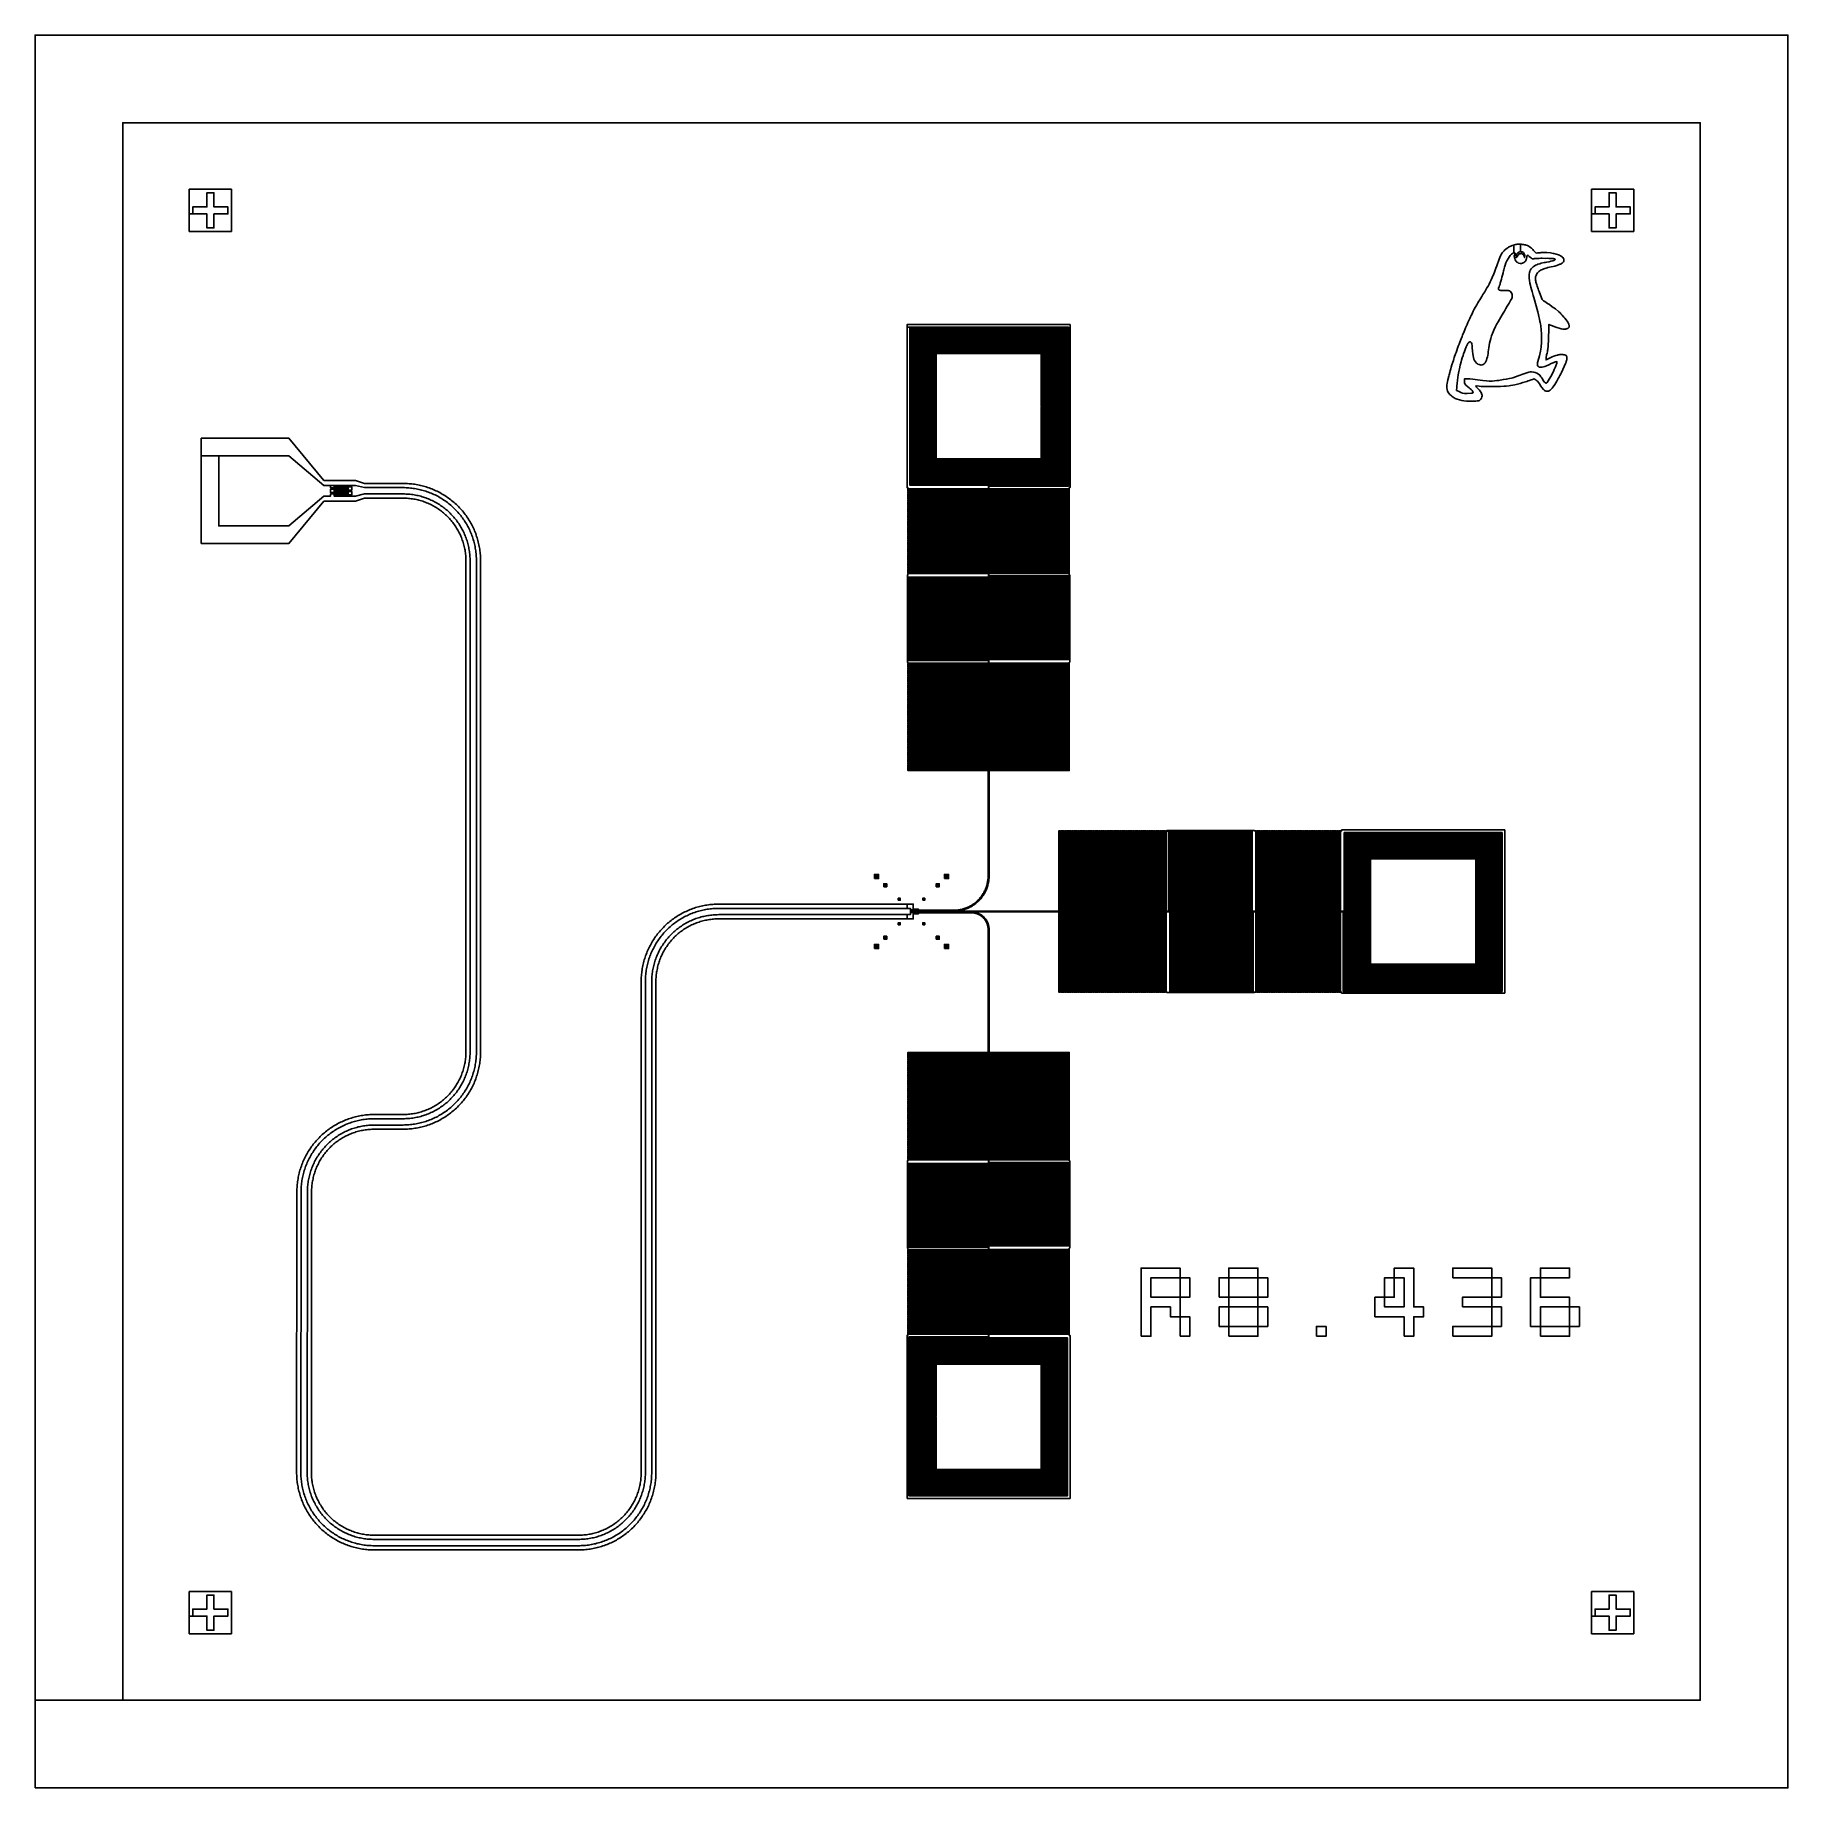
# Model space of a CAD drawing. Extents: x -2500 to 2500, y -2500 to 2500.
import ezdxf

# ---------------------------------------------------------------- set-up
doc = ezdxf.new("R2010")
doc.units = 0
doc.layers.add('L0D0', color=1, linetype='CONTINUOUS')
doc.layers.add('L1D0', color=2, linetype='CONTINUOUS')

msp = doc.modelspace()

# ---------------------------------------------------------------- linework, layer by layer
at = {"layer": 'L0D0'}
for points in [[(-2500, -2500), (-2500, -2250), (-2250, -2250), (2250, -2250), (2250, 2250), (-2250, 2250), (-2250, -2250), (-2500, -2250), (-2500, 2500), (2500, 2500), (2500, -2500)], [(-2060, 1940), (-2060, 1990), (-2050, 1990), (-2010, 1990), (-2010, 1950), (-1990, 1950), (-1990, 1990), (-1950, 1990), (-1950, 2010), (-1990, 2010), (-1990, 2050), (-2010, 2050), (-2010, 2010), (-2050, 2010), (-2050, 1990), (-2060, 1990), (-2060, 2060), (-1940, 2060), (-1940, 1940)], [(1940, 1940), (1940, 1990), (1950, 1990), (1990, 1990), (1990, 1950), (2010, 1950), (2010, 1990), (2050, 1990), (2050, 2010), (2010, 2010), (2010, 2050), (1990, 2050), (1990, 2010), (1950, 2010), (1950, 1990), (1940, 1990), (1940, 2060), (2060, 2060), (2060, 1940)], [(-12.5, -1674), (-12.5, -1209), (-10, -1209), (-10, -1206), (217.75, -1206), (217.75, -1204.5), (-10, -1204.5), (-10, -1200), (217.75, -1200), (217.75, -1198.5), (-10, -1198.5), (-10, -1194), (217.75, -1194), (217.75, -1192.5), (-10, -1192.5), (-10, -1188), (217.75, -1188), (217.75, -1186.5), (-10, -1186.5), (-10, -1182), (217.75, -1182), (217.75, -1180.5), (-10, -1180.5), (-10, -1176), (217.75, -1176), (217.75, -1174.5), (-10, -1174.5), (-10, -1170), (217.75, -1170), (217.75, -1168.5), (-10, -1168.5), (-10, -1164), (217.75, -1164), (217.75, -1162.5), (-10, -1162.5), (-10, -1158), (217.75, -1158), (217.75, -1156.5), (-10, -1156.5), (-10, -1152), (217.75, -1152), (217.75, -1150.5), (-10, -1150.5), (-10, -1146), (217.75, -1146), (217.75, -1144.5), (-10, -1144.5), (-10, -1140), (217.75, -1140), (217.75, -1138.5), (-10, -1138.5), (-10, -1134), (217.75, -1134), (217.75, -1132.5), (-10, -1132.5), (-10, -1128), (217.75, -1128), (217.75, -1126.5), (-10, -1126.5), (-10, -1122), (217.75, -1122), (217.75, -1120.5), (-10, -1120.5), (-10, -1116), (217.75, -1116), (217.75, -1114.5), (-10, -1114.5), (-10, -1110), (217.75, -1110), (217.75, -1108.5), (-10, -1108.5), (-10, -1104), (217.75, -1104), (217.75, -1102.5), (-10, -1102.5), (-10, -1098), (217.75, -1098), (217.75, -1096.5), (-10, -1096.5), (-10, -1092), (217.75, -1092), (217.75, -1090.5), (-10, -1090.5), (-10, -1086), (217.75, -1086), (217.75, -1084.5), (-10, -1084.5), (-10, -1080), (217.75, -1080), (217.75, -1078.5), (-10, -1078.5), (-10, -1074), (217.75, -1074), (217.75, -1072.5), (-10, -1072.5), (-10, -1068), (217.75, -1068), (217.75, -1066.5), (-10, -1066.5), (-10, -1062), (217.75, -1062), (217.75, -1060.5), (-10, -1060.5), (-10, -1056), (217.75, -1056), (217.75, -1054.5), (-10, -1054.5), (-10, -1050), (217.75, -1050), (217.75, -1048.5), (-10, -1048.5), (-10, -1044), (217.75, -1044), (217.75, -1042.5), (-10, -1042.5), (-10, -1038), (217.75, -1038), (217.75, -1036.5), (-10, -1036.5), (-10, -1032), (217.75, -1032), (217.75, -1030.5), (-10, -1030.5), (-10, -1026), (217.75, -1026), (217.75, -1024.5), (-10, -1024.5), (-10, -1020), (217.75, -1020), (217.75, -1018.5), (-10, -1018.5), (-10, -1014), (217.75, -1014), (217.75, -1012.5), (-10, -1012.5), (-10, -1008), (217.75, -1008), (217.75, -1006.5), (-10, -1006.5), (-10, -1002), (217.75, -1002), (217.75, -1000.5), (-10, -1000.5), (-10, -996), (217.75, -996), (217.75, -994.5), (-10, -994.5), (-10, -990), (217.75, -990), (217.75, -988.5), (-10, -988.5), (-10, -984), (217.75, -984), (217.75, -982.5), (-10, -982.5), (-10, -978), (217.75, -978), (217.75, -976.5), (-10, -976.5), (-10, -972), (217.75, -972), (217.75, -970.5), (-10, -970.5), (-10, -966), (217.75, -966), (217.75, -964.5), (-10, -964.5), (-10, -960), (-11.5, -960), (-11.5, -711), (-10, -711), (-10, -708), (217.75, -708), (217.75, -706.5), (-10, -706.5), (-10, -702), (217.75, -702), (217.75, -700.5), (-10, -700.5), (-10, -696), (217.75, -696), (217.75, -694.5), (-10, -694.5), (-10, -690), (217.75, -690), (217.75, -688.5), (-10, -688.5), (-10, -684), (217.75, -684), (217.75, -682.5), (-10, -682.5), (-10, -678), (217.75, -678), (217.75, -676.5), (-10, -676.5), (-10, -672), (217.75, -672), (217.75, -670.5), (-10, -670.5), (-10, -666), (217.75, -666), (217.75, -664.5), (-10, -664.5), (-10, -660), (217.75, -660), (217.75, -658.5), (-10, -658.5), (-10, -654), (217.75, -654), (217.75, -652.5), (-10, -652.5), (-10, -648), (217.75, -648), (217.75, -646.5), (-10, -646.5), (-10, -642), (217.75, -642), (217.75, -640.5), (-10, -640.5), (-10, -636), (217.75, -636), (217.75, -634.5), (-10, -634.5), (-10, -630), (217.75, -630), (217.75, -628.5), (-10, -628.5), (-10, -624), (217.75, -624), (217.75, -622.5), (-10, -622.5), (-10, -618), (217.75, -618), (217.75, -616.5), (-10, -616.5), (-10, -612), (217.75, -612), (217.75, -610.5), (-10, -610.5), (-10, -606), (217.75, -606), (217.75, -604.5), (-10, -604.5), (-10, -600), (217.75, -600), (217.75, -598.5), (-10, -598.5), (-10, -594), (217.75, -594), (217.75, -592.5), (-10, -592.5), (-10, -588), (217.75, -588), (217.75, -586.5), (-10, -586.5), (-10, -582), (217.75, -582), (217.75, -580.5), (-10, -580.5), (-10, -576), (217.75, -576), (217.75, -574.5), (-10, -574.5), (-10, -570), (217.75, -570), (217.75, -568.5), (-10, -568.5), (-10, -564), (217.75, -564), (217.75, -562.5), (-10, -562.5), (-10, -558), (217.75, -558), (217.75, -556.5), (-10, -556.5), (-10, -552), (217.75, -552), (217.75, -550.5), (-10, -550.5), (-10, -546), (217.75, -546), (217.75, -544.5), (-10, -544.5), (-10, -540), (217.75, -540), (217.75, -538.5), (-10, -538.5), (-10, -534), (217.75, -534), (217.75, -532.5), (-10, -532.5), (-10, -528), (217.75, -528), (217.75, -526.5), (-10, -526.5), (-10, -522), (217.75, -522), (217.75, -520.5), (-10, -520.5), (-10, -516), (217.75, -516), (217.75, -514.5), (-10, -514.5), (-10, -510), (217.75, -510), (217.75, -508.5), (-10, -508.5), (-10, -504), (217.75, -504), (217.75, -502.5), (-10, -502.5), (-10, -498), (217.75, -498), (217.75, -496.5), (-10, -496.5), (-10, -492), (217.75, -492), (217.75, -490.5), (-10, -490.5), (-10, -486), (217.75, -486), (217.75, -484.5), (-10, -484.5), (-10, -480), (217.75, -480), (217.75, -478.5), (-10, -478.5), (-10, -474), (217.75, -474), (217.75, -472.5), (-10, -472.5), (-10, -468), (217.75, -468), (217.75, -466.5), (-10, -466.5), (-10, -462), (217.75, -462), (217.75, -460.5), (-10, -460.5), (-10, -456), (217.75, -456), (217.75, -454.5), (-10, -454.5), (-10, -450), (217.75, -450), (217.75, -448.5), (-10, -448.5), (-10, -444), (217.75, -444), (217.75, -442.5), (-10, -442.5), (-10, -438), (217.75, -438), (217.75, -436.5), (-10, -436.5), (-10, -432), (217.75, -432), (217.75, -430.5), (-10, -430.5), (-10, -426), (217.75, -426), (217.75, -424.5), (-10, -424.5), (-10, -420), (217.75, -420), (217.75, -418.5), (-10, -418.5), (-10, -414), (217.75, -414), (217.75, -412.5), (-10, -412.5), (-10, -408), (217.75, -408), (217.75, -406.5), (-10, -406.5), (-10, -402), (218.6, -402), (218.6, -52), (218.561, -50.043), (218.442, -48.089), (218.246, -46.142), (217.971, -44.204), (217.618, -42.279), (217.188, -40.369), (216.681, -38.479), (216.099, -36.61), (215.442, -34.766), (214.711, -32.95), (213.908, -31.166), (213.033, -29.414), (212.089, -27.7), (211.076, -26.025), (209.997, -24.392), (208.853, -22.804), (207.646, -21.263), (206.378, -19.772), (205.05, -18.334), (203.666, -16.95), (202.228, -15.622), (200.737, -14.354), (199.196, -13.147), (197.608, -12.003), (195.975, -10.924), (194.3, -9.911), (192.586, -8.967), (190.834, -8.092), (189.05, -7.289), (187.234, -6.558), (185.39, -5.901), (183.521, -5.319), (181.631, -4.812), (179.721, -4.382), (177.796, -4.029), (175.858, -3.754), (173.911, -3.558), (171.957, -3.439), (170, -3.4), (20, -3.4), (20, -6.6), (5, -6.6), (5, -21), (-12.5, -21), (-12.5, -9), (-3, -9), (-3, 9), (-12.5, 9), (-12.5, 21), (5, 21), (5, 6.6), (20, 6.6), (20, 3.4), (120, 3.4), (122.816, 3.44), (125.629, 3.561), (128.438, 3.762), (131.24, 4.043), (134.032, 4.404), (136.813, 4.844), (139.581, 5.364), (142.333, 5.962), (145.066, 6.639), (147.779, 7.394), (150.469, 8.226), (153.134, 9.134), (155.773, 10.118), (158.382, 11.177), (160.96, 12.31), (163.504, 13.517), (166.013, 14.795), (168.485, 16.144), (170.917, 17.564), (173.307, 19.052), (175.654, 20.608), (177.956, 22.231), (180.21, 23.918), (182.415, 25.67), (184.569, 27.483), (186.671, 29.357), (188.718, 31.291), (190.709, 33.282), (192.643, 35.329), (194.517, 37.431), (196.33, 39.585), (198.082, 41.79), (199.769, 44.044), (201.392, 46.346), (202.948, 48.693), (204.436, 51.083), (205.856, 53.515), (207.205, 55.987), (208.483, 58.496), (209.69, 61.04), (210.823, 63.618), (211.882, 66.227), (212.866, 68.866), (213.774, 71.531), (214.606, 74.221), (215.361, 76.934), (216.038, 79.667), (216.636, 82.419), (217.156, 85.187), (217.596, 87.968), (217.957, 90.76), (218.238, 93.562), (218.439, 96.371), (218.56, 99.184), (218.6, 102), (218.6, 402), (-10, 402), (-10, 406.5), (217.75, 406.5), (217.75, 408), (-10, 408), (-10, 412.5), (217.75, 412.5), (217.75, 414), (-10, 414), (-10, 418.5), (217.75, 418.5), (217.75, 420), (-10, 420), (-10, 424.5), (217.75, 424.5), (217.75, 426), (-10, 426), (-10, 430.5), (217.75, 430.5), (217.75, 432), (-10, 432), (-10, 436.5), (217.75, 436.5), (217.75, 438), (-10, 438), (-10, 442.5), (217.75, 442.5), (217.75, 444), (-10, 444), (-10, 448.5), (217.75, 448.5), (217.75, 450), (-10, 450), (-10, 454.5), (217.75, 454.5), (217.75, 456), (-10, 456), (-10, 460.5), (217.75, 460.5), (217.75, 462), (-10, 462), (-10, 466.5), (217.75, 466.5), (217.75, 468), (-10, 468), (-10, 472.5), (217.75, 472.5), (217.75, 474), (-10, 474), (-10, 478.5), (217.75, 478.5), (217.75, 480), (-10, 480), (-10, 484.5), (217.75, 484.5), (217.75, 486), (-10, 486), (-10, 490.5), (217.75, 490.5), (217.75, 492), (-10, 492), (-10, 496.5), (217.75, 496.5), (217.75, 498), (-10, 498), (-10, 502.5), (217.75, 502.5), (217.75, 504), (-10, 504), (-10, 508.5), (217.75, 508.5), (217.75, 510), (-10, 510), (-10, 514.5), (217.75, 514.5), (217.75, 516), (-10, 516), (-10, 520.5), (217.75, 520.5), (217.75, 522), (-10, 522), (-10, 526.5), (217.75, 526.5), (217.75, 528), (-10, 528), (-10, 532.5), (217.75, 532.5), (217.75, 534), (-10, 534), (-10, 538.5), (217.75, 538.5), (217.75, 540), (-10, 540), (-10, 544.5), (217.75, 544.5), (217.75, 546), (-10, 546), (-10, 550.5), (217.75, 550.5), (217.75, 552), (-10, 552), (-10, 556.5), (217.75, 556.5), (217.75, 558), (-10, 558), (-10, 562.5), (217.75, 562.5), (217.75, 564), (-10, 564), (-10, 568.5), (217.75, 568.5), (217.75, 570), (-10, 570), (-10, 574.5), (217.75, 574.5), (217.75, 576), (-10, 576), (-10, 580.5), (217.75, 580.5), (217.75, 582), (-10, 582), (-10, 586.5), (217.75, 586.5), (217.75, 588), (-10, 588), (-10, 592.5), (217.75, 592.5), (217.75, 594), (-10, 594), (-10, 598.5), (217.75, 598.5), (217.75, 600), (-10, 600), (-10, 604.5), (217.75, 604.5), (217.75, 606), (-10, 606), (-10, 610.5), (217.75, 610.5), (217.75, 612), (-10, 612), (-10, 616.5), (217.75, 616.5), (217.75, 618), (-10, 618), (-10, 622.5), (217.75, 622.5), (217.75, 624), (-10, 624), (-10, 628.5), (217.75, 628.5), (217.75, 630), (-10, 630), (-10, 634.5), (217.75, 634.5), (217.75, 636), (-10, 636), (-10, 640.5), (217.75, 640.5), (217.75, 642), (-10, 642), (-10, 646.5), (217.75, 646.5), (217.75, 648), (-10, 648), (-10, 652.5), (217.75, 652.5), (217.75, 654), (-10, 654), (-10, 658.5), (217.75, 658.5), (217.75, 660), (-10, 660), (-10, 664.5), (217.75, 664.5), (217.75, 666), (-10, 666), (-10, 670.5), (217.75, 670.5), (217.75, 672), (-10, 672), (-10, 676.5), (217.75, 676.5), (217.75, 678), (-10, 678), (-10, 682.5), (217.75, 682.5), (217.75, 684), (-10, 684), (-10, 688.5), (217.75, 688.5), (217.75, 690), (-10, 690), (-10, 694.5), (217.75, 694.5), (217.75, 696), (-10, 696), (-10, 700.5), (217.75, 700.5), (217.75, 702), (-10, 702), (-10, 706.5), (217.75, 706.5), (217.75, 708), (-10, 708), (-10, 711), (-11.5, 711), (-11.5, 960), (-10, 960), (-10, 964.5), (217.75, 964.5), (217.75, 966), (-10, 966), (-10, 970.5), (217.75, 970.5), (217.75, 972), (-10, 972), (-10, 976.5), (217.75, 976.5), (217.75, 978), (-10, 978), (-10, 982.5), (217.75, 982.5), (217.75, 984), (-10, 984), (-10, 988.5), (217.75, 988.5), (217.75, 990), (-10, 990), (-10, 994.5), (217.75, 994.5), (217.75, 996), (-10, 996), (-10, 1000.5), (217.75, 1000.5), (217.75, 1002), (-10, 1002), (-10, 1006.5), (217.75, 1006.5), (217.75, 1008), (-10, 1008), (-10, 1012.5), (217.75, 1012.5), (217.75, 1014), (-10, 1014), (-10, 1018.5), (217.75, 1018.5), (217.75, 1020), (-10, 1020), (-10, 1024.5), (217.75, 1024.5), (217.75, 1026), (-10, 1026), (-10, 1030.5), (217.75, 1030.5), (217.75, 1032), (-10, 1032), (-10, 1036.5), (217.75, 1036.5), (217.75, 1038), (-10, 1038), (-10, 1042.5), (217.75, 1042.5), (217.75, 1044), (-10, 1044), (-10, 1048.5), (217.75, 1048.5), (217.75, 1050), (-10, 1050), (-10, 1054.5), (217.75, 1054.5), (217.75, 1056), (-10, 1056), (-10, 1060.5), (217.75, 1060.5), (217.75, 1062), (-10, 1062), (-10, 1066.5), (217.75, 1066.5), (217.75, 1068), (-10, 1068), (-10, 1072.5), (217.75, 1072.5), (217.75, 1074), (-10, 1074), (-10, 1078.5), (217.75, 1078.5), (217.75, 1080), (-10, 1080), (-10, 1084.5), (217.75, 1084.5), (217.75, 1086), (-10, 1086), (-10, 1090.5), (217.75, 1090.5), (217.75, 1092), (-10, 1092), (-10, 1096.5), (217.75, 1096.5), (217.75, 1098), (-10, 1098), (-10, 1102.5), (217.75, 1102.5), (217.75, 1104), (-10, 1104), (-10, 1108.5), (217.75, 1108.5), (217.75, 1110), (-10, 1110), (-10, 1114.5), (217.75, 1114.5), (217.75, 1116), (-10, 1116), (-10, 1120.5), (217.75, 1120.5), (217.75, 1122), (-10, 1122), (-10, 1126.5), (217.75, 1126.5), (217.75, 1128), (-10, 1128), (-10, 1132.5), (217.75, 1132.5), (217.75, 1134), (-10, 1134), (-10, 1138.5), (217.75, 1138.5), (217.75, 1140), (-10, 1140), (-10, 1144.5), (217.75, 1144.5), (217.75, 1146), (-10, 1146), (-10, 1150.5), (217.75, 1150.5), (217.75, 1152), (-10, 1152), (-10, 1156.5), (217.75, 1156.5), (217.75, 1158), (-10, 1158), (-10, 1162.5), (217.75, 1162.5), (217.75, 1164), (-10, 1164), (-10, 1168.5), (217.75, 1168.5), (217.75, 1170), (-10, 1170), (-10, 1174.5), (217.75, 1174.5), (217.75, 1176), (-10, 1176), (-10, 1180.5), (217.75, 1180.5), (217.75, 1182), (-10, 1182), (-10, 1186.5), (217.75, 1186.5), (217.75, 1188), (-10, 1188), (-10, 1192.5), (217.75, 1192.5), (217.75, 1194), (-10, 1194), (-10, 1198.5), (217.75, 1198.5), (217.75, 1200), (-10, 1200), (-10, 1204.5), (217.75, 1204.5), (217.75, 1206), (-10, 1206), (-10, 1209), (-12.5, 1209), (-12.5, 1666.5), (-5, 1666.5), (-5, 1216.5), (445, 1216.5), (445, 1663.5), (-2, 1663.5), (-2, 1219.5), (442, 1219.5), (442, 1660.5), (1, 1660.5), (1, 1222.5), (439, 1222.5), (439, 1657.5), (4, 1657.5), (4, 1225.5), (436, 1225.5), (436, 1654.5), (7, 1654.5), (7, 1228.5), (433, 1228.5), (433, 1651.5), (10, 1651.5), (10, 1231.5), (430, 1231.5), (430, 1648.5), (13, 1648.5), (13, 1234.5), (427, 1234.5), (427, 1645.5), (16, 1645.5), (16, 1237.5), (424, 1237.5), (424, 1642.5), (19, 1642.5), (19, 1240.5), (421, 1240.5), (421, 1639.5), (22, 1639.5), (22, 1243.5), (418, 1243.5), (418, 1636.5), (25, 1636.5), (25, 1246.5), (415, 1246.5), (415, 1633.5), (28, 1633.5), (28, 1249.5), (412, 1249.5), (412, 1630.5), (31, 1630.5), (31, 1252.5), (409, 1252.5), (409, 1627.5), (34, 1627.5), (34, 1255.5), (406, 1255.5), (406, 1624.5), (37, 1624.5), (37, 1258.5), (403, 1258.5), (403, 1621.5), (40, 1621.5), (40, 1261.5), (400, 1261.5), (400, 1618.5), (43, 1618.5), (43, 1264.5), (397, 1264.5), (397, 1615.5), (46, 1615.5), (46, 1267.5), (394, 1267.5), (394, 1612.5), (49, 1612.5), (49, 1270.5), (391, 1270.5), (391, 1609.5), (52, 1609.5), (52, 1273.5), (388, 1273.5), (388, 1606.5), (55, 1606.5), (55, 1276.5), (385, 1276.5), (385, 1603.5), (58, 1603.5), (58, 1279.5), (382, 1279.5), (382, 1600.5), (61, 1600.5), (61, 1282.5), (379, 1282.5), (379, 1597.5), (64, 1597.5), (64, 1285.5), (376, 1285.5), (376, 1594.5), (67, 1594.5), (67, 1288.5), (373, 1288.5), (373, 1442.25), (370, 1442.25), (370, 1591.5), (70, 1591.5), (70, 1291.5), (370, 1291.5), (370, 1440.75), (371.5, 1440.75), (371.5, 1290), (68.5, 1290), (68.5, 1593), (374.5, 1593), (374.5, 1287), (65.5, 1287), (65.5, 1596), (377.5, 1596), (377.5, 1284), (62.5, 1284), (62.5, 1599), (380.5, 1599), (380.5, 1281), (59.5, 1281), (59.5, 1602), (383.5, 1602), (383.5, 1278), (56.5, 1278), (56.5, 1605), (386.5, 1605), (386.5, 1275), (53.5, 1275), (53.5, 1608), (389.5, 1608), (389.5, 1272), (50.5, 1272), (50.5, 1611), (392.5, 1611), (392.5, 1269), (47.5, 1269), (47.5, 1614), (395.5, 1614), (395.5, 1266), (44.5, 1266), (44.5, 1617), (398.5, 1617), (398.5, 1263), (41.5, 1263), (41.5, 1620), (401.5, 1620), (401.5, 1260), (38.5, 1260), (38.5, 1623), (404.5, 1623), (404.5, 1257), (35.5, 1257), (35.5, 1626), (407.5, 1626), (407.5, 1254), (32.5, 1254), (32.5, 1629), (410.5, 1629), (410.5, 1251), (29.5, 1251), (29.5, 1632), (413.5, 1632), (413.5, 1248), (26.5, 1248), (26.5, 1635), (416.5, 1635), (416.5, 1245), (23.5, 1245), (23.5, 1638), (419.5, 1638), (419.5, 1242), (20.5, 1242), (20.5, 1641), (422.5, 1641), (422.5, 1239), (17.5, 1239), (17.5, 1644), (425.5, 1644), (425.5, 1236), (14.5, 1236), (14.5, 1647), (428.5, 1647), (428.5, 1233), (11.5, 1233), (11.5, 1650), (431.5, 1650), (431.5, 1230), (8.5, 1230), (8.5, 1653), (434.5, 1653), (434.5, 1227), (5.5, 1227), (5.5, 1656), (437.5, 1656), (437.5, 1224), (2.5, 1224), (2.5, 1659), (440.5, 1659), (440.5, 1221), (-0.5, 1221), (-0.5, 1662), (443.5, 1662), (443.5, 1218), (-3.5, 1218), (-3.5, 1665), (446.5, 1665), (446.5, 1215), (219.25, 1215), (219.25, 1203), (-8.5, 1203), (-8.5, 1201.5), (219.25, 1201.5), (219.25, 1197), (-8.5, 1197), (-8.5, 1195.5), (219.25, 1195.5), (219.25, 1191), (-8.5, 1191), (-8.5, 1189.5), (219.25, 1189.5), (219.25, 1185), (-8.5, 1185), (-8.5, 1183.5), (219.25, 1183.5), (219.25, 1179), (-8.5, 1179), (-8.5, 1177.5), (219.25, 1177.5), (219.25, 1173), (-8.5, 1173), (-8.5, 1171.5), (219.25, 1171.5), (219.25, 1167), (-8.5, 1167), (-8.5, 1165.5), (219.25, 1165.5), (219.25, 1161), (-8.5, 1161), (-8.5, 1159.5), (219.25, 1159.5), (219.25, 1155), (-8.5, 1155), (-8.5, 1153.5), (219.25, 1153.5), (219.25, 1149), (-8.5, 1149), (-8.5, 1147.5), (219.25, 1147.5), (219.25, 1143), (-8.5, 1143), (-8.5, 1141.5), (219.25, 1141.5), (219.25, 1137), (-8.5, 1137), (-8.5, 1135.5), (219.25, 1135.5), (219.25, 1131), (-8.5, 1131), (-8.5, 1129.5), (219.25, 1129.5), (219.25, 1125), (-8.5, 1125), (-8.5, 1123.5), (219.25, 1123.5), (219.25, 1119), (-8.5, 1119), (-8.5, 1117.5), (219.25, 1117.5), (219.25, 1113), (-8.5, 1113), (-8.5, 1111.5), (219.25, 1111.5), (219.25, 1107), (-8.5, 1107), (-8.5, 1105.5), (219.25, 1105.5), (219.25, 1101), (-8.5, 1101), (-8.5, 1099.5), (219.25, 1099.5), (219.25, 1095), (-8.5, 1095), (-8.5, 1093.5), (219.25, 1093.5), (219.25, 1089), (-8.5, 1089), (-8.5, 1087.5), (219.25, 1087.5), (219.25, 1083), (-8.5, 1083), (-8.5, 1081.5), (219.25, 1081.5), (219.25, 1077), (-8.5, 1077), (-8.5, 1075.5), (219.25, 1075.5), (219.25, 1071), (-8.5, 1071), (-8.5, 1069.5), (219.25, 1069.5), (219.25, 1065), (-8.5, 1065), (-8.5, 1063.5), (219.25, 1063.5), (219.25, 1059), (-8.5, 1059), (-8.5, 1057.5), (219.25, 1057.5), (219.25, 1053), (-8.5, 1053), (-8.5, 1051.5), (219.25, 1051.5), (219.25, 1047), (-8.5, 1047), (-8.5, 1045.5), (219.25, 1045.5), (219.25, 1041), (-8.5, 1041), (-8.5, 1039.5), (219.25, 1039.5), (219.25, 1035), (-8.5, 1035), (-8.5, 1033.5), (219.25, 1033.5), (219.25, 1029), (-8.5, 1029), (-8.5, 1027.5), (219.25, 1027.5), (219.25, 1023), (-8.5, 1023), (-8.5, 1021.5), (219.25, 1021.5), (219.25, 1017), (-8.5, 1017), (-8.5, 1015.5), (219.25, 1015.5), (219.25, 1011), (-8.5, 1011), (-8.5, 1009.5), (219.25, 1009.5), (219.25, 1005), (-8.5, 1005), (-8.5, 1003.5), (219.25, 1003.5), (219.25, 999), (-8.5, 999), (-8.5, 997.5), (219.25, 997.5), (219.25, 993), (-8.5, 993), (-8.5, 991.5), (219.25, 991.5), (219.25, 987), (-8.5, 987), (-8.5, 985.5), (219.25, 985.5), (219.25, 981), (-8.5, 981), (-8.5, 979.5), (219.25, 979.5), (219.25, 975), (-8.5, 975), (-8.5, 973.5), (219.25, 973.5), (219.25, 969), (-8.5, 969), (-8.5, 967.5), (219.25, 967.5), (219.25, 955.5), (447.75, 955.5), (447.75, 954), (-9.25, 954), (-9.25, 949.5), (447.75, 949.5), (447.75, 948), (-9.25, 948), (-9.25, 943.5), (447.75, 943.5), (447.75, 942), (-9.25, 942), (-9.25, 937.5), (447.75, 937.5), (447.75, 936), (-9.25, 936), (-9.25, 931.5), (447.75, 931.5), (447.75, 930), (-9.25, 930), (-9.25, 925.5), (447.75, 925.5), (447.75, 924), (-9.25, 924), (-9.25, 919.5), (447.75, 919.5), (447.75, 918), (-9.25, 918), (-9.25, 913.5), (447.75, 913.5), (447.75, 912), (-9.25, 912), (-9.25, 907.5), (447.75, 907.5), (447.75, 906), (-9.25, 906), (-9.25, 901.5), (447.75, 901.5), (447.75, 900), (-9.25, 900), (-9.25, 895.5), (447.75, 895.5), (447.75, 894), (-9.25, 894), (-9.25, 889.5), (447.75, 889.5), (447.75, 888), (-9.25, 888), (-9.25, 883.5), (447.75, 883.5), (447.75, 882), (-9.25, 882), (-9.25, 877.5), (447.75, 877.5), (447.75, 876), (-9.25, 876), (-9.25, 871.5), (447.75, 871.5), (447.75, 870), (-9.25, 870), (-9.25, 865.5), (447.75, 865.5), (447.75, 864), (-9.25, 864), (-9.25, 859.5), (447.75, 859.5), (447.75, 858), (-9.25, 858), (-9.25, 853.5), (447.75, 853.5), (447.75, 852), (-9.25, 852), (-9.25, 847.5), (447.75, 847.5), (447.75, 846), (-9.25, 846), (-9.25, 841.5), (447.75, 841.5), (447.75, 840), (-9.25, 840), (-9.25, 835.5), (447.75, 835.5), (447.75, 834), (-9.25, 834), (-9.25, 829.5), (447.75, 829.5), (447.75, 828), (-9.25, 828), (-9.25, 823.5), (447.75, 823.5), (447.75, 822), (-9.25, 822), (-9.25, 817.5), (447.75, 817.5), (447.75, 816), (-9.25, 816), (-9.25, 811.5), (447.75, 811.5), (447.75, 810), (-9.25, 810), (-9.25, 805.5), (447.75, 805.5), (447.75, 804), (-9.25, 804), (-9.25, 799.5), (447.75, 799.5), (447.75, 798), (-9.25, 798), (-9.25, 793.5), (447.75, 793.5), (447.75, 792), (-9.25, 792), (-9.25, 787.5), (447.75, 787.5), (447.75, 786), (-9.25, 786), (-9.25, 781.5), (447.75, 781.5), (447.75, 780), (-9.25, 780), (-9.25, 775.5), (447.75, 775.5), (447.75, 774), (-9.25, 774), (-9.25, 769.5), (447.75, 769.5), (447.75, 768), (-9.25, 768), (-9.25, 763.5), (447.75, 763.5), (447.75, 762), (-9.25, 762), (-9.25, 757.5), (447.75, 757.5), (447.75, 756), (-9.25, 756), (-9.25, 751.5), (447.75, 751.5), (447.75, 750), (-9.25, 750), (-9.25, 745.5), (447.75, 745.5), (447.75, 744), (-9.25, 744), (-9.25, 739.5), (447.75, 739.5), (447.75, 738), (-9.25, 738), (-9.25, 733.5), (447.75, 733.5), (447.75, 732), (-9.25, 732), (-9.25, 727.5), (447.75, 727.5), (447.75, 726), (-9.25, 726), (-9.25, 721.5), (447.75, 721.5), (447.75, 720), (-9.25, 720), (-9.25, 715.5), (219.25, 715.5), (219.25, 705), (-8.5, 705), (-8.5, 703.5), (219.25, 703.5), (219.25, 699), (-8.5, 699), (-8.5, 697.5), (219.25, 697.5), (219.25, 693), (-8.5, 693), (-8.5, 691.5), (219.25, 691.5), (219.25, 687), (-8.5, 687), (-8.5, 685.5), (219.25, 685.5), (219.25, 681), (-8.5, 681), (-8.5, 679.5), (219.25, 679.5), (219.25, 675), (-8.5, 675), (-8.5, 673.5), (219.25, 673.5), (219.25, 669), (-8.5, 669), (-8.5, 667.5), (219.25, 667.5), (219.25, 663), (-8.5, 663), (-8.5, 661.5), (219.25, 661.5), (219.25, 657), (-8.5, 657), (-8.5, 655.5), (219.25, 655.5), (219.25, 651), (-8.5, 651), (-8.5, 649.5), (219.25, 649.5), (219.25, 645), (-8.5, 645), (-8.5, 643.5), (219.25, 643.5), (219.25, 639), (-8.5, 639), (-8.5, 637.5), (219.25, 637.5), (219.25, 633), (-8.5, 633), (-8.5, 631.5), (219.25, 631.5), (219.25, 627), (-8.5, 627), (-8.5, 625.5), (219.25, 625.5), (219.25, 621), (-8.5, 621), (-8.5, 619.5), (219.25, 619.5), (219.25, 615), (-8.5, 615), (-8.5, 613.5), (219.25, 613.5), (219.25, 609), (-8.5, 609), (-8.5, 607.5), (219.25, 607.5), (219.25, 603), (-8.5, 603), (-8.5, 601.5), (219.25, 601.5), (219.25, 597), (-8.5, 597), (-8.5, 595.5), (219.25, 595.5), (219.25, 591), (-8.5, 591), (-8.5, 589.5), (219.25, 589.5), (219.25, 585), (-8.5, 585), (-8.5, 583.5), (219.25, 583.5), (219.25, 579), (-8.5, 579), (-8.5, 577.5), (219.25, 577.5), (219.25, 573), (-8.5, 573), (-8.5, 571.5), (219.25, 571.5), (219.25, 567), (-8.5, 567), (-8.5, 565.5), (219.25, 565.5), (219.25, 561), (-8.5, 561), (-8.5, 559.5), (219.25, 559.5), (219.25, 555), (-8.5, 555), (-8.5, 553.5), (219.25, 553.5), (219.25, 549), (-8.5, 549), (-8.5, 547.5), (219.25, 547.5), (219.25, 543), (-8.5, 543), (-8.5, 541.5), (219.25, 541.5), (219.25, 537), (-8.5, 537), (-8.5, 535.5), (219.25, 535.5), (219.25, 531), (-8.5, 531), (-8.5, 529.5), (219.25, 529.5), (219.25, 525), (-8.5, 525), (-8.5, 523.5), (219.25, 523.5), (219.25, 519), (-8.5, 519), (-8.5, 517.5), (219.25, 517.5), (219.25, 513), (-8.5, 513), (-8.5, 511.5), (219.25, 511.5), (219.25, 507), (-8.5, 507), (-8.5, 505.5), (219.25, 505.5), (219.25, 501), (-8.5, 501), (-8.5, 499.5), (219.25, 499.5), (219.25, 495), (-8.5, 495), (-8.5, 493.5), (219.25, 493.5), (219.25, 489), (-8.5, 489), (-8.5, 487.5), (219.25, 487.5), (219.25, 483), (-8.5, 483), (-8.5, 481.5), (219.25, 481.5), (219.25, 477), (-8.5, 477), (-8.5, 475.5), (219.25, 475.5), (219.25, 471), (-8.5, 471), (-8.5, 469.5), (219.25, 469.5), (219.25, 465), (-8.5, 465), (-8.5, 463.5), (219.25, 463.5), (219.25, 459), (-8.5, 459), (-8.5, 457.5), (219.25, 457.5), (219.25, 453), (-8.5, 453), (-8.5, 451.5), (219.25, 451.5), (219.25, 447), (-8.5, 447), (-8.5, 445.5), (219.25, 445.5), (219.25, 441), (-8.5, 441), (-8.5, 439.5), (219.25, 439.5), (219.25, 435), (-8.5, 435), (-8.5, 433.5), (219.25, 433.5), (219.25, 429), (-8.5, 429), (-8.5, 427.5), (219.25, 427.5), (219.25, 423), (-8.5, 423), (-8.5, 421.5), (219.25, 421.5), (219.25, 417), (-8.5, 417), (-8.5, 415.5), (219.25, 415.5), (219.25, 411), (-8.5, 411), (-8.5, 409.5), (219.25, 409.5), (219.25, 402), (219.4, 402), (219.4, 102), (219.359, 99.162), (219.238, 96.325), (219.035, 93.494), (218.752, 90.669), (218.388, 87.854), (217.944, 85.05), (217.42, 82.26), (216.817, 79.486), (216.134, 76.731), (215.374, 73.996), (214.535, 71.284), (213.619, 68.597), (212.627, 65.937), (211.56, 63.307), (210.417, 60.708), (209.201, 58.143), (207.913, 55.613), (206.552, 53.122), (205.121, 50.67), (203.621, 48.26), (202.052, 45.894), (200.416, 43.574), (198.715, 41.302), (196.95, 39.079), (195.122, 36.907), (193.232, 34.788), (191.283, 32.724), (189.276, 30.717), (187.212, 28.768), (185.093, 26.878), (182.921, 25.05), (180.698, 23.285), (178.426, 21.584), (176.106, 19.948), (173.74, 18.379), (171.33, 16.879), (168.878, 15.448), (166.387, 14.087), (163.857, 12.799), (161.292, 11.583), (158.693, 10.44), (156.063, 9.373), (153.403, 8.381), (150.716, 7.465), (148.004, 6.626), (145.269, 5.866), (142.514, 5.183), (139.74, 4.58), (136.95, 4.056), (134.146, 3.612), (131.331, 3.248), (128.506, 2.965), (125.675, 2.762), (122.838, 2.641), (120, 2.6), (3.2, 2.6), (3.2, 5), (-2.1, 5), (-2.1, 3.8), (2, 3.8), (2, 1.4), (120, 1.4), (122.821, 1.44), (125.641, 1.558), (128.455, 1.756), (131.264, 2.033), (134.063, 2.388), (136.851, 2.821), (139.626, 3.333), (142.386, 3.922), (145.128, 4.589), (147.85, 5.332), (150.55, 6.151), (153.226, 7.045), (155.876, 8.015), (158.498, 9.058), (161.089, 10.174), (163.649, 11.363), (166.174, 12.622), (168.662, 13.953), (171.112, 15.352), (173.522, 16.82), (175.89, 18.354), (178.214, 19.955), (180.492, 21.62), (182.723, 23.348), (184.904, 25.138), (187.034, 26.988), (189.112, 28.898), (191.135, 30.865), (193.102, 32.888), (195.012, 34.966), (196.862, 37.096), (198.652, 39.277), (200.38, 41.508), (202.045, 43.786), (203.646, 46.11), (205.18, 48.478), (206.648, 50.888), (208.047, 53.338), (209.378, 55.826), (210.637, 58.351), (211.826, 60.911), (212.942, 63.502), (213.985, 66.124), (214.955, 68.774), (215.849, 71.45), (216.668, 74.15), (217.411, 76.872), (218.078, 79.614), (218.667, 82.374), (219.179, 85.149), (219.612, 87.937), (219.967, 90.736), (220.244, 93.545), (220.442, 96.359), (220.56, 99.179), (220.6, 102), (220.6, 402), (220.75, 402), (220.75, 409.5), (448.5, 409.5), (448.5, 411), (220.75, 411), (220.75, 415.5), (448.5, 415.5), (448.5, 417), (220.75, 417), (220.75, 421.5), (448.5, 421.5), (448.5, 423), (220.75, 423), (220.75, 427.5), (448.5, 427.5), (448.5, 429), (220.75, 429), (220.75, 433.5), (448.5, 433.5), (448.5, 435), (220.75, 435), (220.75, 439.5), (448.5, 439.5), (448.5, 441), (220.75, 441), (220.75, 445.5), (448.5, 445.5), (448.5, 447), (220.75, 447), (220.75, 451.5), (448.5, 451.5), (448.5, 453), (220.75, 453), (220.75, 457.5), (448.5, 457.5), (448.5, 459), (220.75, 459), (220.75, 463.5), (448.5, 463.5), (448.5, 465), (220.75, 465), (220.75, 469.5), (448.5, 469.5), (448.5, 471), (220.75, 471), (220.75, 475.5), (448.5, 475.5), (448.5, 477), (220.75, 477), (220.75, 481.5), (448.5, 481.5), (448.5, 483), (220.75, 483), (220.75, 487.5), (448.5, 487.5), (448.5, 489), (220.75, 489), (220.75, 493.5), (448.5, 493.5), (448.5, 495), (220.75, 495), (220.75, 499.5), (448.5, 499.5), (448.5, 501), (220.75, 501), (220.75, 505.5), (448.5, 505.5), (448.5, 507), (220.75, 507), (220.75, 511.5), (448.5, 511.5), (448.5, 513), (220.75, 513), (220.75, 517.5), (448.5, 517.5), (448.5, 519), (220.75, 519), (220.75, 523.5), (448.5, 523.5), (448.5, 525), (220.75, 525), (220.75, 529.5), (448.5, 529.5), (448.5, 531), (220.75, 531), (220.75, 535.5), (448.5, 535.5), (448.5, 537), (220.75, 537), (220.75, 541.5), (448.5, 541.5), (448.5, 543), (220.75, 543), (220.75, 547.5), (448.5, 547.5), (448.5, 549), (220.75, 549), (220.75, 553.5), (448.5, 553.5), (448.5, 555), (220.75, 555), (220.75, 559.5), (448.5, 559.5), (448.5, 561), (220.75, 561), (220.75, 565.5), (448.5, 565.5), (448.5, 567), (220.75, 567), (220.75, 571.5), (448.5, 571.5), (448.5, 573), (220.75, 573), (220.75, 577.5), (448.5, 577.5), (448.5, 579), (220.75, 579), (220.75, 583.5), (448.5, 583.5), (448.5, 585), (220.75, 585), (220.75, 589.5), (448.5, 589.5), (448.5, 591), (220.75, 591), (220.75, 595.5), (448.5, 595.5), (448.5, 597), (220.75, 597), (220.75, 601.5), (448.5, 601.5), (448.5, 603), (220.75, 603), (220.75, 607.5), (448.5, 607.5), (448.5, 609), (220.75, 609), (220.75, 613.5), (448.5, 613.5), (448.5, 615), (220.75, 615), (220.75, 619.5), (448.5, 619.5), (448.5, 621), (220.75, 621), (220.75, 625.5), (448.5, 625.5), (448.5, 627), (220.75, 627), (220.75, 631.5), (448.5, 631.5), (448.5, 633), (220.75, 633), (220.75, 637.5), (448.5, 637.5), (448.5, 639), (220.75, 639), (220.75, 643.5), (448.5, 643.5), (448.5, 645), (220.75, 645), (220.75, 649.5), (448.5, 649.5), (448.5, 651), (220.75, 651), (220.75, 655.5), (448.5, 655.5), (448.5, 657), (220.75, 657), (220.75, 661.5), (448.5, 661.5), (448.5, 663), (220.75, 663), (220.75, 667.5), (448.5, 667.5), (448.5, 669), (220.75, 669), (220.75, 673.5), (448.5, 673.5), (448.5, 675), (220.75, 675), (220.75, 679.5), (448.5, 679.5), (448.5, 681), (220.75, 681), (220.75, 685.5), (448.5, 685.5), (448.5, 687), (220.75, 687), (220.75, 691.5), (448.5, 691.5), (448.5, 693), (220.75, 693), (220.75, 697.5), (448.5, 697.5), (448.5, 699), (220.75, 699), (220.75, 703.5), (448.5, 703.5), (448.5, 705), (220.75, 705), (220.75, 717), (-7.75, 717), (-7.75, 718.5), (449.25, 718.5), (449.25, 723), (-7.75, 723), (-7.75, 724.5), (449.25, 724.5), (449.25, 729), (-7.75, 729), (-7.75, 730.5), (449.25, 730.5), (449.25, 735), (-7.75, 735), (-7.75, 736.5), (449.25, 736.5), (449.25, 741), (-7.75, 741), (-7.75, 742.5), (449.25, 742.5), (449.25, 747), (-7.75, 747), (-7.75, 748.5), (449.25, 748.5), (449.25, 753), (-7.75, 753), (-7.75, 754.5), (449.25, 754.5), (449.25, 759), (-7.75, 759), (-7.75, 760.5), (449.25, 760.5), (449.25, 765), (-7.75, 765), (-7.75, 766.5), (449.25, 766.5), (449.25, 771), (-7.75, 771), (-7.75, 772.5), (449.25, 772.5), (449.25, 777), (-7.75, 777), (-7.75, 778.5), (449.25, 778.5), (449.25, 783), (-7.75, 783), (-7.75, 784.5), (449.25, 784.5), (449.25, 789), (-7.75, 789), (-7.75, 790.5), (449.25, 790.5), (449.25, 795), (-7.75, 795), (-7.75, 796.5), (449.25, 796.5), (449.25, 801), (-7.75, 801), (-7.75, 802.5), (449.25, 802.5), (449.25, 807), (-7.75, 807), (-7.75, 808.5), (449.25, 808.5), (449.25, 813), (-7.75, 813), (-7.75, 814.5), (449.25, 814.5), (449.25, 819), (-7.75, 819), (-7.75, 820.5), (449.25, 820.5), (449.25, 825), (-7.75, 825), (-7.75, 826.5), (449.25, 826.5), (449.25, 831), (-7.75, 831), (-7.75, 832.5), (449.25, 832.5), (449.25, 837), (-7.75, 837), (-7.75, 838.5), (449.25, 838.5), (449.25, 843), (-7.75, 843), (-7.75, 844.5), (449.25, 844.5), (449.25, 849), (-7.75, 849), (-7.75, 850.5), (449.25, 850.5), (449.25, 855), (-7.75, 855), (-7.75, 856.5), (449.25, 856.5), (449.25, 861), (-7.75, 861), (-7.75, 862.5), (449.25, 862.5), (449.25, 867), (-7.75, 867), (-7.75, 868.5), (449.25, 868.5), (449.25, 873), (-7.75, 873), (-7.75, 874.5), (449.25, 874.5), (449.25, 879), (-7.75, 879), (-7.75, 880.5), (449.25, 880.5), (449.25, 885), (-7.75, 885), (-7.75, 886.5), (449.25, 886.5), (449.25, 891), (-7.75, 891), (-7.75, 892.5), (449.25, 892.5), (449.25, 897), (-7.75, 897), (-7.75, 898.5), (449.25, 898.5), (449.25, 903), (-7.75, 903), (-7.75, 904.5), (449.25, 904.5), (449.25, 909), (-7.75, 909), (-7.75, 910.5), (449.25, 910.5), (449.25, 915), (-7.75, 915), (-7.75, 916.5), (449.25, 916.5), (449.25, 921), (-7.75, 921), (-7.75, 922.5), (449.25, 922.5), (449.25, 927), (-7.75, 927), (-7.75, 928.5), (449.25, 928.5), (449.25, 933), (-7.75, 933), (-7.75, 934.5), (449.25, 934.5), (449.25, 939), (-7.75, 939), (-7.75, 940.5), (449.25, 940.5), (449.25, 945), (-7.75, 945), (-7.75, 946.5), (449.25, 946.5), (449.25, 951), (-7.75, 951), (-7.75, 952.5), (449.25, 952.5), (449.25, 957), (220.75, 957), (220.75, 967.5), (448.5, 967.5), (448.5, 969), (220.75, 969), (220.75, 973.5), (448.5, 973.5), (448.5, 975), (220.75, 975), (220.75, 979.5), (448.5, 979.5), (448.5, 981), (220.75, 981), (220.75, 985.5), (448.5, 985.5), (448.5, 987), (220.75, 987), (220.75, 991.5), (448.5, 991.5), (448.5, 993), (220.75, 993), (220.75, 997.5), (448.5, 997.5), (448.5, 999), (220.75, 999), (220.75, 1003.5), (448.5, 1003.5), (448.5, 1005), (220.75, 1005), (220.75, 1009.5), (448.5, 1009.5), (448.5, 1011), (220.75, 1011), (220.75, 1015.5), (448.5, 1015.5), (448.5, 1017), (220.75, 1017), (220.75, 1021.5), (448.5, 1021.5), (448.5, 1023), (220.75, 1023), (220.75, 1027.5), (448.5, 1027.5), (448.5, 1029), (220.75, 1029), (220.75, 1033.5), (448.5, 1033.5), (448.5, 1035), (220.75, 1035), (220.75, 1039.5), (448.5, 1039.5), (448.5, 1041), (220.75, 1041), (220.75, 1045.5), (448.5, 1045.5), (448.5, 1047), (220.75, 1047), (220.75, 1051.5), (448.5, 1051.5), (448.5, 1053), (220.75, 1053), (220.75, 1057.5), (448.5, 1057.5), (448.5, 1059), (220.75, 1059), (220.75, 1063.5), (448.5, 1063.5), (448.5, 1065), (220.75, 1065), (220.75, 1069.5), (448.5, 1069.5), (448.5, 1071), (220.75, 1071), (220.75, 1075.5), (448.5, 1075.5), (448.5, 1077), (220.75, 1077), (220.75, 1081.5), (448.5, 1081.5), (448.5, 1083), (220.75, 1083), (220.75, 1087.5), (448.5, 1087.5), (448.5, 1089), (220.75, 1089), (220.75, 1093.5), (448.5, 1093.5), (448.5, 1095), (220.75, 1095), (220.75, 1099.5), (448.5, 1099.5), (448.5, 1101), (220.75, 1101), (220.75, 1105.5), (448.5, 1105.5), (448.5, 1107), (220.75, 1107), (220.75, 1111.5), (448.5, 1111.5), (448.5, 1113), (220.75, 1113), (220.75, 1117.5), (448.5, 1117.5), (448.5, 1119), (220.75, 1119), (220.75, 1123.5), (448.5, 1123.5), (448.5, 1125), (220.75, 1125), (220.75, 1129.5), (448.5, 1129.5), (448.5, 1131), (220.75, 1131), (220.75, 1135.5), (448.5, 1135.5), (448.5, 1137), (220.75, 1137), (220.75, 1141.5), (448.5, 1141.5), (448.5, 1143), (220.75, 1143), (220.75, 1147.5), (448.5, 1147.5), (448.5, 1149), (220.75, 1149), (220.75, 1153.5), (448.5, 1153.5), (448.5, 1155), (220.75, 1155), (220.75, 1159.5), (448.5, 1159.5), (448.5, 1161), (220.75, 1161), (220.75, 1165.5), (448.5, 1165.5), (448.5, 1167), (220.75, 1167), (220.75, 1171.5), (448.5, 1171.5), (448.5, 1173), (220.75, 1173), (220.75, 1177.5), (448.5, 1177.5), (448.5, 1179), (220.75, 1179), (220.75, 1183.5), (448.5, 1183.5), (448.5, 1185), (220.75, 1185), (220.75, 1189.5), (448.5, 1189.5), (448.5, 1191), (220.75, 1191), (220.75, 1195.5), (448.5, 1195.5), (448.5, 1197), (220.75, 1197), (220.75, 1201.5), (448.5, 1201.5), (448.5, 1203), (220.75, 1203), (220.75, 1213.5), (448, 1213.5), (448, 1666.5), (-12.5, 1666.5), (-12.5, 1674), (452.5, 1674), (452.5, 1209), (450, 1209), (450, 1206), (222.25, 1206), (222.25, 1204.5), (450, 1204.5), (450, 1200), (222.25, 1200), (222.25, 1198.5), (450, 1198.5), (450, 1194), (222.25, 1194), (222.25, 1192.5), (450, 1192.5), (450, 1188), (222.25, 1188), (222.25, 1186.5), (450, 1186.5), (450, 1182), (222.25, 1182), (222.25, 1180.5), (450, 1180.5), (450, 1176), (222.25, 1176), (222.25, 1174.5), (450, 1174.5), (450, 1170), (222.25, 1170), (222.25, 1168.5), (450, 1168.5), (450, 1164), (222.25, 1164), (222.25, 1162.5), (450, 1162.5), (450, 1158), (222.25, 1158), (222.25, 1156.5), (450, 1156.5), (450, 1152), (222.25, 1152), (222.25, 1150.5), (450, 1150.5), (450, 1146), (222.25, 1146), (222.25, 1144.5), (450, 1144.5), (450, 1140), (222.25, 1140), (222.25, 1138.5), (450, 1138.5), (450, 1134), (222.25, 1134), (222.25, 1132.5), (450, 1132.5), (450, 1128), (222.25, 1128), (222.25, 1126.5), (450, 1126.5), (450, 1122), (222.25, 1122), (222.25, 1120.5), (450, 1120.5), (450, 1116), (222.25, 1116), (222.25, 1114.5), (450, 1114.5), (450, 1110), (222.25, 1110), (222.25, 1108.5), (450, 1108.5), (450, 1104), (222.25, 1104), (222.25, 1102.5), (450, 1102.5), (450, 1098), (222.25, 1098), (222.25, 1096.5), (450, 1096.5), (450, 1092), (222.25, 1092), (222.25, 1090.5), (450, 1090.5), (450, 1086), (222.25, 1086), (222.25, 1084.5), (450, 1084.5), (450, 1080), (222.25, 1080), (222.25, 1078.5), (450, 1078.5), (450, 1074), (222.25, 1074), (222.25, 1072.5), (450, 1072.5), (450, 1068), (222.25, 1068), (222.25, 1066.5), (450, 1066.5), (450, 1062), (222.25, 1062), (222.25, 1060.5), (450, 1060.5), (450, 1056), (222.25, 1056), (222.25, 1054.5), (450, 1054.5), (450, 1050), (222.25, 1050), (222.25, 1048.5), (450, 1048.5), (450, 1044), (222.25, 1044), (222.25, 1042.5), (450, 1042.5), (450, 1038), (222.25, 1038), (222.25, 1036.5), (450, 1036.5), (450, 1032), (222.25, 1032), (222.25, 1030.5), (450, 1030.5), (450, 1026), (222.25, 1026), (222.25, 1024.5), (450, 1024.5), (450, 1020), (222.25, 1020), (222.25, 1018.5), (450, 1018.5), (450, 1014), (222.25, 1014), (222.25, 1012.5), (450, 1012.5), (450, 1008), (222.25, 1008), (222.25, 1006.5), (450, 1006.5), (450, 1002), (222.25, 1002), (222.25, 1000.5), (450, 1000.5), (450, 996), (222.25, 996), (222.25, 994.5), (450, 994.5), (450, 990), (222.25, 990), (222.25, 988.5), (450, 988.5), (450, 984), (222.25, 984), (222.25, 982.5), (450, 982.5), (450, 978), (222.25, 978), (222.25, 976.5), (450, 976.5), (450, 972), (222.25, 972), (222.25, 970.5), (450, 970.5), (450, 966), (222.25, 966), (222.25, 964.5), (450, 964.5), (450, 960), (451.5, 960), (451.5, 711), (450, 711), (450, 708), (222.25, 708), (222.25, 706.5), (450, 706.5), (450, 702), (222.25, 702), (222.25, 700.5), (450, 700.5), (450, 696), (222.25, 696), (222.25, 694.5), (450, 694.5), (450, 690), (222.25, 690), (222.25, 688.5), (450, 688.5), (450, 684), (222.25, 684), (222.25, 682.5), (450, 682.5), (450, 678), (222.25, 678), (222.25, 676.5), (450, 676.5), (450, 672), (222.25, 672), (222.25, 670.5), (450, 670.5), (450, 666), (222.25, 666), (222.25, 664.5), (450, 664.5), (450, 660), (222.25, 660), (222.25, 658.5), (450, 658.5), (450, 654), (222.25, 654), (222.25, 652.5), (450, 652.5), (450, 648), (222.25, 648), (222.25, 646.5), (450, 646.5), (450, 642), (222.25, 642), (222.25, 640.5), (450, 640.5), (450, 636), (222.25, 636), (222.25, 634.5), (450, 634.5), (450, 630), (222.25, 630), (222.25, 628.5), (450, 628.5), (450, 624), (222.25, 624), (222.25, 622.5), (450, 622.5), (450, 618), (222.25, 618), (222.25, 616.5), (450, 616.5), (450, 612), (222.25, 612), (222.25, 610.5), (450, 610.5), (450, 606), (222.25, 606), (222.25, 604.5), (450, 604.5), (450, 600), (222.25, 600), (222.25, 598.5), (450, 598.5), (450, 594), (222.25, 594), (222.25, 592.5), (450, 592.5), (450, 588), (222.25, 588), (222.25, 586.5), (450, 586.5), (450, 582), (222.25, 582), (222.25, 580.5), (450, 580.5), (450, 576), (222.25, 576), (222.25, 574.5), (450, 574.5), (450, 570), (222.25, 570), (222.25, 568.5), (450, 568.5), (450, 564), (222.25, 564), (222.25, 562.5), (450, 562.5), (450, 558), (222.25, 558), (222.25, 556.5), (450, 556.5), (450, 552), (222.25, 552), (222.25, 550.5), (450, 550.5), (450, 546), (222.25, 546), (222.25, 544.5), (450, 544.5), (450, 540), (222.25, 540), (222.25, 538.5), (450, 538.5), (450, 534), (222.25, 534), (222.25, 532.5), (450, 532.5), (450, 528), (222.25, 528), (222.25, 526.5), (450, 526.5), (450, 522), (222.25, 522), (222.25, 520.5), (450, 520.5), (450, 516), (222.25, 516), (222.25, 514.5), (450, 514.5), (450, 510), (222.25, 510), (222.25, 508.5), (450, 508.5), (450, 504), (222.25, 504), (222.25, 502.5), (450, 502.5), (450, 498), (222.25, 498), (222.25, 496.5), (450, 496.5), (450, 492), (222.25, 492), (222.25, 490.5), (450, 490.5), (450, 486), (222.25, 486), (222.25, 484.5), (450, 484.5), (450, 480), (222.25, 480), (222.25, 478.5), (450, 478.5), (450, 474), (222.25, 474), (222.25, 472.5), (450, 472.5), (450, 468), (222.25, 468), (222.25, 466.5), (450, 466.5), (450, 462), (222.25, 462), (222.25, 460.5), (450, 460.5), (450, 456), (222.25, 456), (222.25, 454.5), (450, 454.5), (450, 450), (222.25, 450), (222.25, 448.5), (450, 448.5), (450, 444), (222.25, 444), (222.25, 442.5), (450, 442.5), (450, 438), (222.25, 438), (222.25, 436.5), (450, 436.5), (450, 432), (222.25, 432), (222.25, 430.5), (450, 430.5), (450, 426), (222.25, 426), (222.25, 424.5), (450, 424.5), (450, 420), (222.25, 420), (222.25, 418.5), (450, 418.5), (450, 414), (222.25, 414), (222.25, 412.5), (450, 412.5), (450, 408), (222.25, 408), (222.25, 406.5), (450, 406.5), (450, 402), (221.4, 402), (221.4, 102), (221.36, 99.156), (221.24, 96.314), (221.041, 93.477), (220.762, 90.647), (220.404, 87.825), (219.967, 85.015), (219.452, 82.218), (218.858, 79.436), (218.186, 76.673), (217.437, 73.929), (216.611, 71.207), (215.71, 68.51), (214.733, 65.839), (213.681, 63.196), (212.556, 60.584), (211.358, 58.004), (210.088, 55.459), (208.748, 52.951), (207.337, 50.481), (205.858, 48.052), (204.311, 45.665), (202.698, 43.323), (201.02, 41.026), (199.278, 38.778), (197.473, 36.58), (195.608, 34.432), (193.683, 32.339), (191.701, 30.299), (189.661, 28.317), (187.568, 26.392), (185.42, 24.527), (183.222, 22.722), (180.974, 20.98), (178.677, 19.302), (176.335, 17.689), (173.948, 16.142), (171.519, 14.663), (169.049, 13.252), (166.541, 11.912), (163.996, 10.642), (161.416, 9.444), (158.804, 8.319), (156.161, 7.267), (153.49, 6.29), (150.793, 5.389), (148.071, 4.563), (145.327, 3.814), (142.564, 3.142), (139.782, 2.548), (136.985, 2.033), (134.175, 1.596), (132.633, 1.4), (420, 1.4), (420, 230), (424.5, 230), (424.5, 2.25), (426, 2.25), (426, 230), (430.5, 230), (430.5, 2.25), (432, 2.25), (432, 230), (436.5, 230), (436.5, 2.25), (438, 2.25), (438, 230), (442.5, 230), (442.5, 2.25), (444, 2.25), (444, 230), (448.5, 230), (448.5, 2.25), (450, 2.25), (450, 230), (454.5, 230), (454.5, 2.25), (456, 2.25), (456, 230), (460.5, 230), (460.5, 2.25), (462, 2.25), (462, 230), (466.5, 230), (466.5, 2.25), (468, 2.25), (468, 230), (472.5, 230), (472.5, 2.25), (474, 2.25), (474, 230), (478.5, 230), (478.5, 2.25), (480, 2.25), (480, 230), (484.5, 230), (484.5, 2.25), (486, 2.25), (486, 230), (490.5, 230), (490.5, 2.25), (492, 2.25), (492, 230), (496.5, 230), (496.5, 2.25), (498, 2.25), (498, 230), (502.5, 230), (502.5, 2.25), (504, 2.25), (504, 230), (508.5, 230), (508.5, 2.25), (510, 2.25), (510, 230), (514.5, 230), (514.5, 2.25), (516, 2.25), (516, 230), (520.5, 230), (520.5, 2.25), (522, 2.25), (522, 230), (526.5, 230), (526.5, 2.25), (528, 2.25), (528, 230), (532.5, 230), (532.5, 2.25), (534, 2.25), (534, 230), (538.5, 230), (538.5, 2.25), (540, 2.25), (540, 230), (544.5, 230), (544.5, 2.25), (546, 2.25), (546, 230), (550.5, 230), (550.5, 2.25), (552, 2.25), (552, 230), (556.5, 230), (556.5, 2.25), (558, 2.25), (558, 230), (562.5, 230), (562.5, 2.25), (564, 2.25), (564, 230), (568.5, 230), (568.5, 2.25), (570, 2.25), (570, 230), (574.5, 230), (574.5, 2.25), (576, 2.25), (576, 230), (580.5, 230), (580.5, 2.25), (582, 2.25), (582, 230), (586.5, 230), (586.5, 2.25), (588, 2.25), (588, 230), (592.5, 230), (592.5, 2.25), (594, 2.25), (594, 230), (598.5, 230), (598.5, 2.25), (600, 2.25), (600, 230), (604.5, 230), (604.5, 2.25), (606, 2.25), (606, 230), (610.5, 230), (610.5, 2.25), (612, 2.25), (612, 230), (616.5, 230), (616.5, 2.25), (618, 2.25), (618, 230), (622.5, 230), (622.5, 2.25), (624, 2.25), (624, 230), (628.5, 230), (628.5, 2.25), (630, 2.25), (630, 230), (634.5, 230), (634.5, 2.25), (636, 2.25), (636, 230), (640.5, 230), (640.5, 2.25), (642, 2.25), (642, 230), (646.5, 230), (646.5, 2.25), (648, 2.25), (648, 230), (652.5, 230), (652.5, 2.25), (654, 2.25), (654, 230), (658.5, 230), (658.5, 2.25), (660, 2.25), (660, 230), (664.5, 230), (664.5, 2.25), (666, 2.25), (666, 230), (670.5, 230), (670.5, 2.25), (672, 2.25), (672, 230), (676.5, 230), (676.5, 2.25), (678, 2.25), (678, 230), (682.5, 230), (682.5, 2.25), (684, 2.25), (684, 230), (688.5, 230), (688.5, 2.25), (690, 2.25), (690, 230), (694.5, 230), (694.5, 2.25), (696, 2.25), (696, 230), (700.5, 230), (700.5, 2.25), (702, 2.25), (702, 230), (706.5, 230), (706.5, 2.25), (708, 2.25), (708, 230), (712.5, 230), (712.5, 2.25), (714, 2.25), (714, 230), (718.5, 230), (718.5, 2.25), (720, 2.25), (720, 230), (724.5, 230), (724.5, 2.25), (726, 2.25), (726, 229.25), (967.5, 229.25), (967.5, -227.75), (966, -227.75), (966, 229.25), (961.5, 229.25), (961.5, -227.75), (960, -227.75), (960, 229.25), (955.5, 229.25), (955.5, -227.75), (954, -227.75), (954, 229.25), (949.5, 229.25), (949.5, -227.75), (948, -227.75), (948, 229.25), (943.5, 229.25), (943.5, -227.75), (942, -227.75), (942, 229.25), (937.5, 229.25), (937.5, -227.75), (936, -227.75), (936, 229.25), (931.5, 229.25), (931.5, -227.75), (930, -227.75), (930, 229.25), (925.5, 229.25), (925.5, -227.75), (924, -227.75), (924, 229.25), (919.5, 229.25), (919.5, -227.75), (918, -227.75), (918, 229.25), (913.5, 229.25), (913.5, -227.75), (912, -227.75), (912, 229.25), (907.5, 229.25), (907.5, -227.75), (906, -227.75), (906, 229.25), (901.5, 229.25), (901.5, -227.75), (900, -227.75), (900, 229.25), (895.5, 229.25), (895.5, -227.75), (894, -227.75), (894, 229.25), (889.5, 229.25), (889.5, -227.75), (888, -227.75), (888, 229.25), (883.5, 229.25), (883.5, -227.75), (882, -227.75), (882, 229.25), (877.5, 229.25), (877.5, -227.75), (876, -227.75), (876, 229.25), (871.5, 229.25), (871.5, -227.75), (870, -227.75), (870, 229.25), (865.5, 229.25), (865.5, -227.75), (864, -227.75), (864, 229.25), (859.5, 229.25), (859.5, -227.75), (858, -227.75), (858, 229.25), (853.5, 229.25), (853.5, -227.75), (852, -227.75), (852, 229.25), (847.5, 229.25), (847.5, -227.75), (846, -227.75), (846, 229.25), (841.5, 229.25), (841.5, -227.75), (840, -227.75), (840, 229.25), (835.5, 229.25), (835.5, -227.75), (834, -227.75), (834, 229.25), (829.5, 229.25), (829.5, -227.75), (828, -227.75), (828, 229.25), (823.5, 229.25), (823.5, -227.75), (822, -227.75), (822, 229.25), (817.5, 229.25), (817.5, -227.75), (816, -227.75), (816, 229.25), (811.5, 229.25), (811.5, -227.75), (810, -227.75), (810, 229.25), (805.5, 229.25), (805.5, -227.75), (804, -227.75), (804, 229.25), (799.5, 229.25), (799.5, -227.75), (798, -227.75), (798, 229.25), (793.5, 229.25), (793.5, -227.75), (792, -227.75), (792, 229.25), (787.5, 229.25), (787.5, -227.75), (786, -227.75), (786, 229.25), (781.5, 229.25), (781.5, -227.75), (780, -227.75), (780, 229.25), (775.5, 229.25), (775.5, -227.75), (774, -227.75), (774, 229.25), (769.5, 229.25), (769.5, -227.75), (768, -227.75), (768, 229.25), (763.5, 229.25), (763.5, -227.75), (762, -227.75), (762, 229.25), (757.5, 229.25), (757.5, -227.75), (756, -227.75), (756, 229.25), (751.5, 229.25), (751.5, -227.75), (750, -227.75), (750, 229.25), (745.5, 229.25), (745.5, -227.75), (744, -227.75), (744, 229.25), (739.5, 229.25), (739.5, -227.75), (738, -227.75), (738, 229.25), (733.5, 229.25), (733.5, 0.75), (723, 0.75), (723, 228.5), (721.5, 228.5), (721.5, 0.75), (717, 0.75), (717, 228.5), (715.5, 228.5), (715.5, 0.75), (711, 0.75), (711, 228.5), (709.5, 228.5), (709.5, 0.75), (705, 0.75), (705, 228.5), (703.5, 228.5), (703.5, 0.75), (699, 0.75), (699, 228.5), (697.5, 228.5), (697.5, 0.75), (693, 0.75), (693, 228.5), (691.5, 228.5), (691.5, 0.75), (687, 0.75), (687, 228.5), (685.5, 228.5), (685.5, 0.75), (681, 0.75), (681, 228.5), (679.5, 228.5), (679.5, 0.75), (675, 0.75), (675, 228.5), (673.5, 228.5), (673.5, 0.75), (669, 0.75), (669, 228.5), (667.5, 228.5), (667.5, 0.75), (663, 0.75), (663, 228.5), (661.5, 228.5), (661.5, 0.75), (657, 0.75), (657, 228.5), (655.5, 228.5), (655.5, 0.75), (651, 0.75), (651, 228.5), (649.5, 228.5), (649.5, 0.75), (645, 0.75), (645, 228.5), (643.5, 228.5), (643.5, 0.75), (639, 0.75), (639, 228.5), (637.5, 228.5), (637.5, 0.75), (633, 0.75), (633, 228.5), (631.5, 228.5), (631.5, 0.75), (627, 0.75), (627, 228.5), (625.5, 228.5), (625.5, 0.75), (621, 0.75), (621, 228.5), (619.5, 228.5), (619.5, 0.75), (615, 0.75), (615, 228.5), (613.5, 228.5), (613.5, 0.75), (609, 0.75), (609, 228.5), (607.5, 228.5), (607.5, 0.75), (603, 0.75), (603, 228.5), (601.5, 228.5), (601.5, 0.75), (597, 0.75), (597, 228.5), (595.5, 228.5), (595.5, 0.75), (591, 0.75), (591, 228.5), (589.5, 228.5), (589.5, 0.75), (585, 0.75), (585, 228.5), (583.5, 228.5), (583.5, 0.75), (579, 0.75), (579, 228.5), (577.5, 228.5), (577.5, 0.75), (573, 0.75), (573, 228.5), (571.5, 228.5), (571.5, 0.75), (567, 0.75), (567, 228.5), (565.5, 228.5), (565.5, 0.75), (561, 0.75), (561, 228.5), (559.5, 228.5), (559.5, 0.75), (555, 0.75), (555, 228.5), (553.5, 228.5), (553.5, 0.75), (549, 0.75), (549, 228.5), (547.5, 228.5), (547.5, 0.75), (543, 0.75), (543, 228.5), (541.5, 228.5), (541.5, 0.75), (537, 0.75), (537, 228.5), (535.5, 228.5), (535.5, 0.75), (531, 0.75), (531, 228.5), (529.5, 228.5), (529.5, 0.75), (525, 0.75), (525, 228.5), (523.5, 228.5), (523.5, 0.75), (519, 0.75), (519, 228.5), (517.5, 228.5), (517.5, 0.75), (513, 0.75), (513, 228.5), (511.5, 228.5), (511.5, 0.75), (507, 0.75), (507, 228.5), (505.5, 228.5), (505.5, 0.75), (501, 0.75), (501, 228.5), (499.5, 228.5), (499.5, 0.75), (495, 0.75), (495, 228.5), (493.5, 228.5), (493.5, 0.75), (489, 0.75), (489, 228.5), (487.5, 228.5), (487.5, 0.75), (483, 0.75), (483, 228.5), (481.5, 228.5), (481.5, 0.75), (477, 0.75), (477, 228.5), (475.5, 228.5), (475.5, 0.75), (471, 0.75), (471, 228.5), (469.5, 228.5), (469.5, 0.75), (465, 0.75), (465, 228.5), (463.5, 228.5), (463.5, 0.75), (459, 0.75), (459, 228.5), (457.5, 228.5), (457.5, 0.75), (453, 0.75), (453, 228.5), (451.5, 228.5), (451.5, 0.75), (447, 0.75), (447, 228.5), (445.5, 228.5), (445.5, 0.75), (441, 0.75), (441, 228.5), (439.5, 228.5), (439.5, 0.75), (435, 0.75), (435, 228.5), (433.5, 228.5), (433.5, 0.75), (429, 0.75), (429, 228.5), (427.5, 228.5), (427.5, 0.75), (420, 0.75), (420, 0.6), (0.6, 0.6), (0.6, 3), (-0.6, 3), (-0.6, -3), (0.6, -3), (0.6, -1.4), (2, -1.4), (2, -2.6), (170, -2.6), (171.989, -2.64), (173.975, -2.76), (175.955, -2.96), (177.924, -3.24), (179.881, -3.598), (181.822, -4.035), (183.744, -4.55), (185.643, -5.142), (187.517, -5.81), (189.363, -6.553), (191.177, -7.37), (192.957, -8.258), (194.7, -9.218), (196.403, -10.248), (198.062, -11.345), (199.677, -12.508), (201.243, -13.735), (202.758, -15.024), (204.221, -16.373), (205.627, -17.779), (206.976, -19.242), (208.265, -20.757), (209.492, -22.323), (210.655, -23.938), (211.752, -25.597), (212.782, -27.3), (213.742, -29.043), (214.63, -30.823), (215.447, -32.637), (216.19, -34.483), (216.858, -36.357), (217.45, -38.256), (217.965, -40.178), (218.402, -42.119), (218.76, -44.076), (219.04, -46.045), (219.24, -48.025), (219.36, -50.011), (219.4, -52), (219.4, -402), (219.25, -402), (219.25, -409.5), (-8.5, -409.5), (-8.5, -411), (219.25, -411), (219.25, -415.5), (-8.5, -415.5), (-8.5, -417), (219.25, -417), (219.25, -421.5), (-8.5, -421.5), (-8.5, -423), (219.25, -423), (219.25, -427.5), (-8.5, -427.5), (-8.5, -429), (219.25, -429), (219.25, -433.5), (-8.5, -433.5), (-8.5, -435), (219.25, -435), (219.25, -439.5), (-8.5, -439.5), (-8.5, -441), (219.25, -441), (219.25, -445.5), (-8.5, -445.5), (-8.5, -447), (219.25, -447), (219.25, -451.5), (-8.5, -451.5), (-8.5, -453), (219.25, -453), (219.25, -457.5), (-8.5, -457.5), (-8.5, -459), (219.25, -459), (219.25, -463.5), (-8.5, -463.5), (-8.5, -465), (219.25, -465), (219.25, -469.5), (-8.5, -469.5), (-8.5, -471), (219.25, -471), (219.25, -475.5), (-8.5, -475.5), (-8.5, -477), (219.25, -477), (219.25, -481.5), (-8.5, -481.5), (-8.5, -483), (219.25, -483), (219.25, -487.5), (-8.5, -487.5), (-8.5, -489), (219.25, -489), (219.25, -493.5), (-8.5, -493.5), (-8.5, -495), (219.25, -495), (219.25, -499.5), (-8.5, -499.5), (-8.5, -501), (219.25, -501), (219.25, -505.5), (-8.5, -505.5), (-8.5, -507), (219.25, -507), (219.25, -511.5), (-8.5, -511.5), (-8.5, -513), (219.25, -513), (219.25, -517.5), (-8.5, -517.5), (-8.5, -519), (219.25, -519), (219.25, -523.5), (-8.5, -523.5), (-8.5, -525), (219.25, -525), (219.25, -529.5), (-8.5, -529.5), (-8.5, -531), (219.25, -531), (219.25, -535.5), (-8.5, -535.5), (-8.5, -537), (219.25, -537), (219.25, -541.5), (-8.5, -541.5), (-8.5, -543), (219.25, -543), (219.25, -547.5), (-8.5, -547.5), (-8.5, -549), (219.25, -549), (219.25, -553.5), (-8.5, -553.5), (-8.5, -555), (219.25, -555), (219.25, -559.5), (-8.5, -559.5), (-8.5, -561), (219.25, -561), (219.25, -565.5), (-8.5, -565.5), (-8.5, -567), (219.25, -567), (219.25, -571.5), (-8.5, -571.5), (-8.5, -573), (219.25, -573), (219.25, -577.5), (-8.5, -577.5), (-8.5, -579), (219.25, -579), (219.25, -583.5), (-8.5, -583.5), (-8.5, -585), (219.25, -585), (219.25, -589.5), (-8.5, -589.5), (-8.5, -591), (219.25, -591), (219.25, -595.5), (-8.5, -595.5), (-8.5, -597), (219.25, -597), (219.25, -601.5), (-8.5, -601.5), (-8.5, -603), (219.25, -603), (219.25, -607.5), (-8.5, -607.5), (-8.5, -609), (219.25, -609), (219.25, -613.5), (-8.5, -613.5), (-8.5, -615), (219.25, -615), (219.25, -619.5), (-8.5, -619.5), (-8.5, -621), (219.25, -621), (219.25, -625.5), (-8.5, -625.5), (-8.5, -627), (219.25, -627), (219.25, -631.5), (-8.5, -631.5), (-8.5, -633), (219.25, -633), (219.25, -637.5), (-8.5, -637.5), (-8.5, -639), (219.25, -639), (219.25, -643.5), (-8.5, -643.5), (-8.5, -645), (219.25, -645), (219.25, -649.5), (-8.5, -649.5), (-8.5, -651), (219.25, -651), (219.25, -655.5), (-8.5, -655.5), (-8.5, -657), (219.25, -657), (219.25, -661.5), (-8.5, -661.5), (-8.5, -663), (219.25, -663), (219.25, -667.5), (-8.5, -667.5), (-8.5, -669), (219.25, -669), (219.25, -673.5), (-8.5, -673.5), (-8.5, -675), (219.25, -675), (219.25, -679.5), (-8.5, -679.5), (-8.5, -681), (219.25, -681), (219.25, -685.5), (-8.5, -685.5), (-8.5, -687), (219.25, -687), (219.25, -691.5), (-8.5, -691.5), (-8.5, -693), (219.25, -693), (219.25, -697.5), (-8.5, -697.5), (-8.5, -699), (219.25, -699), (219.25, -703.5), (-8.5, -703.5), (-8.5, -705), (219.25, -705), (219.25, -717), (447.75, -717), (447.75, -718.5), (-9.25, -718.5), (-9.25, -723), (447.75, -723), (447.75, -724.5), (-9.25, -724.5), (-9.25, -729), (447.75, -729), (447.75, -730.5), (-9.25, -730.5), (-9.25, -735), (447.75, -735), (447.75, -736.5), (-9.25, -736.5), (-9.25, -741), (447.75, -741), (447.75, -742.5), (-9.25, -742.5), (-9.25, -747), (447.75, -747), (447.75, -748.5), (-9.25, -748.5), (-9.25, -753), (447.75, -753), (447.75, -754.5), (-9.25, -754.5), (-9.25, -759), (447.75, -759), (447.75, -760.5), (-9.25, -760.5), (-9.25, -765), (447.75, -765), (447.75, -766.5), (-9.25, -766.5), (-9.25, -771), (447.75, -771), (447.75, -772.5), (-9.25, -772.5), (-9.25, -777), (447.75, -777), (447.75, -778.5), (-9.25, -778.5), (-9.25, -783), (447.75, -783), (447.75, -784.5), (-9.25, -784.5), (-9.25, -789), (447.75, -789), (447.75, -790.5), (-9.25, -790.5), (-9.25, -795), (447.75, -795), (447.75, -796.5), (-9.25, -796.5), (-9.25, -801), (447.75, -801), (447.75, -802.5), (-9.25, -802.5), (-9.25, -807), (447.75, -807), (447.75, -808.5), (-9.25, -808.5), (-9.25, -813), (447.75, -813), (447.75, -814.5), (-9.25, -814.5), (-9.25, -819), (447.75, -819), (447.75, -820.5), (-9.25, -820.5), (-9.25, -825), (447.75, -825), (447.75, -826.5), (-9.25, -826.5), (-9.25, -831), (447.75, -831), (447.75, -832.5), (-9.25, -832.5), (-9.25, -837), (447.75, -837), (447.75, -838.5), (-9.25, -838.5), (-9.25, -843), (447.75, -843), (447.75, -844.5), (-9.25, -844.5), (-9.25, -849), (447.75, -849), (447.75, -850.5), (-9.25, -850.5), (-9.25, -855), (447.75, -855), (447.75, -856.5), (-9.25, -856.5), (-9.25, -861), (447.75, -861), (447.75, -862.5), (-9.25, -862.5), (-9.25, -867), (447.75, -867), (447.75, -868.5), (-9.25, -868.5), (-9.25, -873), (447.75, -873), (447.75, -874.5), (-9.25, -874.5), (-9.25, -879), (447.75, -879), (447.75, -880.5), (-9.25, -880.5), (-9.25, -885), (447.75, -885), (447.75, -886.5), (-9.25, -886.5), (-9.25, -891), (447.75, -891), (447.75, -892.5), (-9.25, -892.5), (-9.25, -897), (447.75, -897), (447.75, -898.5), (-9.25, -898.5), (-9.25, -903), (447.75, -903), (447.75, -904.5), (-9.25, -904.5), (-9.25, -909), (447.75, -909), (447.75, -910.5), (-9.25, -910.5), (-9.25, -915), (447.75, -915), (447.75, -916.5), (-9.25, -916.5), (-9.25, -921), (447.75, -921), (447.75, -922.5), (-9.25, -922.5), (-9.25, -927), (447.75, -927), (447.75, -928.5), (-9.25, -928.5), (-9.25, -933), (447.75, -933), (447.75, -934.5), (-9.25, -934.5), (-9.25, -939), (447.75, -939), (447.75, -940.5), (-9.25, -940.5), (-9.25, -945), (447.75, -945), (447.75, -946.5), (-9.25, -946.5), (-9.25, -951), (447.75, -951), (447.75, -952.5), (-9.25, -952.5), (-9.25, -957), (219.25, -957), (219.25, -967.5), (-8.5, -967.5), (-8.5, -969), (219.25, -969), (219.25, -973.5), (-8.5, -973.5), (-8.5, -975), (219.25, -975), (219.25, -979.5), (-8.5, -979.5), (-8.5, -981), (219.25, -981), (219.25, -985.5), (-8.5, -985.5), (-8.5, -987), (219.25, -987), (219.25, -991.5), (-8.5, -991.5), (-8.5, -993), (219.25, -993), (219.25, -997.5), (-8.5, -997.5), (-8.5, -999), (219.25, -999), (219.25, -1003.5), (-8.5, -1003.5), (-8.5, -1005), (219.25, -1005), (219.25, -1009.5), (-8.5, -1009.5), (-8.5, -1011), (219.25, -1011), (219.25, -1015.5), (-8.5, -1015.5), (-8.5, -1017), (219.25, -1017), (219.25, -1021.5), (-8.5, -1021.5), (-8.5, -1023), (219.25, -1023), (219.25, -1027.5), (-8.5, -1027.5), (-8.5, -1029), (219.25, -1029), (219.25, -1033.5), (-8.5, -1033.5), (-8.5, -1035), (219.25, -1035), (219.25, -1039.5), (-8.5, -1039.5), (-8.5, -1041), (219.25, -1041), (219.25, -1045.5), (-8.5, -1045.5), (-8.5, -1047), (219.25, -1047), (219.25, -1051.5), (-8.5, -1051.5), (-8.5, -1053), (219.25, -1053), (219.25, -1057.5), (-8.5, -1057.5), (-8.5, -1059), (219.25, -1059), (219.25, -1063.5), (-8.5, -1063.5), (-8.5, -1065), (219.25, -1065), (219.25, -1069.5), (-8.5, -1069.5), (-8.5, -1071), (219.25, -1071), (219.25, -1075.5), (-8.5, -1075.5), (-8.5, -1077), (219.25, -1077), (219.25, -1081.5), (-8.5, -1081.5), (-8.5, -1083), (219.25, -1083), (219.25, -1087.5), (-8.5, -1087.5), (-8.5, -1089), (219.25, -1089), (219.25, -1093.5), (-8.5, -1093.5), (-8.5, -1095), (219.25, -1095), (219.25, -1099.5), (-8.5, -1099.5), (-8.5, -1101), (219.25, -1101), (219.25, -1105.5), (-8.5, -1105.5), (-8.5, -1107), (219.25, -1107), (219.25, -1111.5), (-8.5, -1111.5), (-8.5, -1113), (219.25, -1113), (219.25, -1117.5), (-8.5, -1117.5), (-8.5, -1119), (219.25, -1119), (219.25, -1123.5), (-8.5, -1123.5), (-8.5, -1125), (219.25, -1125), (219.25, -1129.5), (-8.5, -1129.5), (-8.5, -1131), (219.25, -1131), (219.25, -1135.5), (-8.5, -1135.5), (-8.5, -1137), (219.25, -1137), (219.25, -1141.5), (-8.5, -1141.5), (-8.5, -1143), (219.25, -1143), (219.25, -1147.5), (-8.5, -1147.5), (-8.5, -1149), (219.25, -1149), (219.25, -1153.5), (-8.5, -1153.5), (-8.5, -1155), (219.25, -1155), (219.25, -1159.5), (-8.5, -1159.5), (-8.5, -1161), (219.25, -1161), (219.25, -1165.5), (-8.5, -1165.5), (-8.5, -1167), (219.25, -1167), (219.25, -1171.5), (-8.5, -1171.5), (-8.5, -1173), (219.25, -1173), (219.25, -1177.5), (-8.5, -1177.5), (-8.5, -1179), (219.25, -1179), (219.25, -1183.5), (-8.5, -1183.5), (-8.5, -1185), (219.25, -1185), (219.25, -1189.5), (-8.5, -1189.5), (-8.5, -1191), (219.25, -1191), (219.25, -1195.5), (-8.5, -1195.5), (-8.5, -1197), (219.25, -1197), (219.25, -1201.5), (-8.5, -1201.5), (-8.5, -1203), (219.25, -1203), (219.25, -1213.5), (-8, -1213.5), (-8, -1666.5), (445, -1666.5), (445, -1216.5), (-5, -1216.5), (-5, -1663.5), (442, -1663.5), (442, -1219.5), (-2, -1219.5), (-2, -1660.5), (439, -1660.5), (439, -1222.5), (1, -1222.5), (1, -1657.5), (436, -1657.5), (436, -1225.5), (4, -1225.5), (4, -1654.5), (433, -1654.5), (433, -1228.5), (7, -1228.5), (7, -1651.5), (430, -1651.5), (430, -1231.5), (10, -1231.5), (10, -1648.5), (427, -1648.5), (427, -1234.5), (13, -1234.5), (13, -1645.5), (424, -1645.5), (424, -1237.5), (16, -1237.5), (16, -1642.5), (421, -1642.5), (421, -1240.5), (19, -1240.5), (19, -1639.5), (418, -1639.5), (418, -1243.5), (22, -1243.5), (22, -1636.5), (415, -1636.5), (415, -1246.5), (25, -1246.5), (25, -1633.5), (412, -1633.5), (412, -1249.5), (28, -1249.5), (28, -1630.5), (409, -1630.5), (409, -1252.5), (31, -1252.5), (31, -1627.5), (406, -1627.5), (406, -1255.5), (34, -1255.5), (34, -1624.5), (403, -1624.5), (403, -1258.5), (37, -1258.5), (37, -1621.5), (400, -1621.5), (400, -1261.5), (40, -1261.5), (40, -1618.5), (397, -1618.5), (397, -1264.5), (43, -1264.5), (43, -1615.5), (394, -1615.5), (394, -1267.5), (46, -1267.5), (46, -1612.5), (391, -1612.5), (391, -1270.5), (49, -1270.5), (49, -1609.5), (388, -1609.5), (388, -1273.5), (52, -1273.5), (52, -1606.5), (385, -1606.5), (385, -1276.5), (55, -1276.5), (55, -1603.5), (382, -1603.5), (382, -1279.5), (58, -1279.5), (58, -1600.5), (379, -1600.5), (379, -1282.5), (61, -1282.5), (61, -1597.5), (376, -1597.5), (376, -1285.5), (64, -1285.5), (64, -1594.5), (373, -1594.5), (373, -1288.5), (67, -1288.5), (67, -1442.25), (70, -1442.25), (70, -1591.5), (370, -1591.5), (370, -1291.5), (70, -1291.5), (70, -1440.75), (68.5, -1440.75), (68.5, -1290), (371.5, -1290), (371.5, -1593), (65.5, -1593), (65.5, -1287), (374.5, -1287), (374.5, -1596), (62.5, -1596), (62.5, -1284), (377.5, -1284), (377.5, -1599), (59.5, -1599), (59.5, -1281), (380.5, -1281), (380.5, -1602), (56.5, -1602), (56.5, -1278), (383.5, -1278), (383.5, -1605), (53.5, -1605), (53.5, -1275), (386.5, -1275), (386.5, -1608), (50.5, -1608), (50.5, -1272), (389.5, -1272), (389.5, -1611), (47.5, -1611), (47.5, -1269), (392.5, -1269), (392.5, -1614), (44.5, -1614), (44.5, -1266), (395.5, -1266), (395.5, -1617), (41.5, -1617), (41.5, -1263), (398.5, -1263), (398.5, -1620), (38.5, -1620), (38.5, -1260), (401.5, -1260), (401.5, -1623), (35.5, -1623), (35.5, -1257), (404.5, -1257), (404.5, -1626), (32.5, -1626), (32.5, -1254), (407.5, -1254), (407.5, -1629), (29.5, -1629), (29.5, -1251), (410.5, -1251), (410.5, -1632), (26.5, -1632), (26.5, -1248), (413.5, -1248), (413.5, -1635), (23.5, -1635), (23.5, -1245), (416.5, -1245), (416.5, -1638), (20.5, -1638), (20.5, -1242), (419.5, -1242), (419.5, -1641), (17.5, -1641), (17.5, -1239), (422.5, -1239), (422.5, -1644), (14.5, -1644), (14.5, -1236), (425.5, -1236), (425.5, -1647), (11.5, -1647), (11.5, -1233), (428.5, -1233), (428.5, -1650), (8.5, -1650), (8.5, -1230), (431.5, -1230), (431.5, -1653), (5.5, -1653), (5.5, -1227), (434.5, -1227), (434.5, -1656), (2.5, -1656), (2.5, -1224), (437.5, -1224), (437.5, -1659), (-0.5, -1659), (-0.5, -1221), (440.5, -1221), (440.5, -1662), (-3.5, -1662), (-3.5, -1218), (443.5, -1218), (443.5, -1665), (-6.5, -1665), (-6.5, -1215), (220.75, -1215), (220.75, -1203), (448.5, -1203), (448.5, -1201.5), (220.75, -1201.5), (220.75, -1197), (448.5, -1197), (448.5, -1195.5), (220.75, -1195.5), (220.75, -1191), (448.5, -1191), (448.5, -1189.5), (220.75, -1189.5), (220.75, -1185), (448.5, -1185), (448.5, -1183.5), (220.75, -1183.5), (220.75, -1179), (448.5, -1179), (448.5, -1177.5), (220.75, -1177.5), (220.75, -1173), (448.5, -1173), (448.5, -1171.5), (220.75, -1171.5), (220.75, -1167), (448.5, -1167), (448.5, -1165.5), (220.75, -1165.5), (220.75, -1161), (448.5, -1161), (448.5, -1159.5), (220.75, -1159.5), (220.75, -1155), (448.5, -1155), (448.5, -1153.5), (220.75, -1153.5), (220.75, -1149), (448.5, -1149), (448.5, -1147.5), (220.75, -1147.5), (220.75, -1143), (448.5, -1143), (448.5, -1141.5), (220.75, -1141.5), (220.75, -1137), (448.5, -1137), (448.5, -1135.5), (220.75, -1135.5), (220.75, -1131), (448.5, -1131), (448.5, -1129.5), (220.75, -1129.5), (220.75, -1125), (448.5, -1125), (448.5, -1123.5), (220.75, -1123.5), (220.75, -1119), (448.5, -1119), (448.5, -1117.5), (220.75, -1117.5), (220.75, -1113), (448.5, -1113), (448.5, -1111.5), (220.75, -1111.5), (220.75, -1107), (448.5, -1107), (448.5, -1105.5), (220.75, -1105.5), (220.75, -1101), (448.5, -1101), (448.5, -1099.5), (220.75, -1099.5), (220.75, -1095), (448.5, -1095), (448.5, -1093.5), (220.75, -1093.5), (220.75, -1089), (448.5, -1089), (448.5, -1087.5), (220.75, -1087.5), (220.75, -1083), (448.5, -1083), (448.5, -1081.5), (220.75, -1081.5), (220.75, -1077), (448.5, -1077), (448.5, -1075.5), (220.75, -1075.5), (220.75, -1071), (448.5, -1071), (448.5, -1069.5), (220.75, -1069.5), (220.75, -1065), (448.5, -1065), (448.5, -1063.5), (220.75, -1063.5), (220.75, -1059), (448.5, -1059), (448.5, -1057.5), (220.75, -1057.5), (220.75, -1053), (448.5, -1053), (448.5, -1051.5), (220.75, -1051.5), (220.75, -1047), (448.5, -1047), (448.5, -1045.5), (220.75, -1045.5), (220.75, -1041), (448.5, -1041), (448.5, -1039.5), (220.75, -1039.5), (220.75, -1035), (448.5, -1035), (448.5, -1033.5), (220.75, -1033.5), (220.75, -1029), (448.5, -1029), (448.5, -1027.5), (220.75, -1027.5), (220.75, -1023), (448.5, -1023), (448.5, -1021.5), (220.75, -1021.5), (220.75, -1017), (448.5, -1017), (448.5, -1015.5), (220.75, -1015.5), (220.75, -1011), (448.5, -1011), (448.5, -1009.5), (220.75, -1009.5), (220.75, -1005), (448.5, -1005), (448.5, -1003.5), (220.75, -1003.5), (220.75, -999), (448.5, -999), (448.5, -997.5), (220.75, -997.5), (220.75, -993), (448.5, -993), (448.5, -991.5), (220.75, -991.5), (220.75, -987), (448.5, -987), (448.5, -985.5), (220.75, -985.5), (220.75, -981), (448.5, -981), (448.5, -979.5), (220.75, -979.5), (220.75, -975), (448.5, -975), (448.5, -973.5), (220.75, -973.5), (220.75, -969), (448.5, -969), (448.5, -967.5), (220.75, -967.5), (220.75, -955.5), (-7.75, -955.5), (-7.75, -954), (449.25, -954), (449.25, -949.5), (-7.75, -949.5), (-7.75, -948), (449.25, -948), (449.25, -943.5), (-7.75, -943.5), (-7.75, -942), (449.25, -942), (449.25, -937.5), (-7.75, -937.5), (-7.75, -936), (449.25, -936), (449.25, -931.5), (-7.75, -931.5), (-7.75, -930), (449.25, -930), (449.25, -925.5), (-7.75, -925.5), (-7.75, -924), (449.25, -924), (449.25, -919.5), (-7.75, -919.5), (-7.75, -918), (449.25, -918), (449.25, -913.5), (-7.75, -913.5), (-7.75, -912), (449.25, -912), (449.25, -907.5), (-7.75, -907.5), (-7.75, -906), (449.25, -906), (449.25, -901.5), (-7.75, -901.5), (-7.75, -900), (449.25, -900), (449.25, -895.5), (-7.75, -895.5), (-7.75, -894), (449.25, -894), (449.25, -889.5), (-7.75, -889.5), (-7.75, -888), (449.25, -888), (449.25, -883.5), (-7.75, -883.5), (-7.75, -882), (449.25, -882), (449.25, -877.5), (-7.75, -877.5), (-7.75, -876), (449.25, -876), (449.25, -871.5), (-7.75, -871.5), (-7.75, -870), (449.25, -870), (449.25, -865.5), (-7.75, -865.5), (-7.75, -864), (449.25, -864), (449.25, -859.5), (-7.75, -859.5), (-7.75, -858), (449.25, -858), (449.25, -853.5), (-7.75, -853.5), (-7.75, -852), (449.25, -852), (449.25, -847.5), (-7.75, -847.5), (-7.75, -846), (449.25, -846), (449.25, -841.5), (-7.75, -841.5), (-7.75, -840), (449.25, -840), (449.25, -835.5), (-7.75, -835.5), (-7.75, -834), (449.25, -834), (449.25, -829.5), (-7.75, -829.5), (-7.75, -828), (449.25, -828), (449.25, -823.5), (-7.75, -823.5), (-7.75, -822), (449.25, -822), (449.25, -817.5), (-7.75, -817.5), (-7.75, -816), (449.25, -816), (449.25, -811.5), (-7.75, -811.5), (-7.75, -810), (449.25, -810), (449.25, -805.5), (-7.75, -805.5), (-7.75, -804), (449.25, -804), (449.25, -799.5), (-7.75, -799.5), (-7.75, -798), (449.25, -798), (449.25, -793.5), (-7.75, -793.5), (-7.75, -792), (449.25, -792), (449.25, -787.5), (-7.75, -787.5), (-7.75, -786), (449.25, -786), (449.25, -781.5), (-7.75, -781.5), (-7.75, -780), (449.25, -780), (449.25, -775.5), (-7.75, -775.5), (-7.75, -774), (449.25, -774), (449.25, -769.5), (-7.75, -769.5), (-7.75, -768), (449.25, -768), (449.25, -763.5), (-7.75, -763.5), (-7.75, -762), (449.25, -762), (449.25, -757.5), (-7.75, -757.5), (-7.75, -756), (449.25, -756), (449.25, -751.5), (-7.75, -751.5), (-7.75, -750), (449.25, -750), (449.25, -745.5), (-7.75, -745.5), (-7.75, -744), (449.25, -744), (449.25, -739.5), (-7.75, -739.5), (-7.75, -738), (449.25, -738), (449.25, -733.5), (-7.75, -733.5), (-7.75, -732), (449.25, -732), (449.25, -727.5), (-7.75, -727.5), (-7.75, -726), (449.25, -726), (449.25, -721.5), (-7.75, -721.5), (-7.75, -720), (449.25, -720), (449.25, -715.5), (220.75, -715.5), (220.75, -705), (448.5, -705), (448.5, -703.5), (220.75, -703.5), (220.75, -699), (448.5, -699), (448.5, -697.5), (220.75, -697.5), (220.75, -693), (448.5, -693), (448.5, -691.5), (220.75, -691.5), (220.75, -687), (448.5, -687), (448.5, -685.5), (220.75, -685.5), (220.75, -681), (448.5, -681), (448.5, -679.5), (220.75, -679.5), (220.75, -675), (448.5, -675), (448.5, -673.5), (220.75, -673.5), (220.75, -669), (448.5, -669), (448.5, -667.5), (220.75, -667.5), (220.75, -663), (448.5, -663), (448.5, -661.5), (220.75, -661.5), (220.75, -657), (448.5, -657), (448.5, -655.5), (220.75, -655.5), (220.75, -651), (448.5, -651), (448.5, -649.5), (220.75, -649.5), (220.75, -645), (448.5, -645), (448.5, -643.5), (220.75, -643.5), (220.75, -639), (448.5, -639), (448.5, -637.5), (220.75, -637.5), (220.75, -633), (448.5, -633), (448.5, -631.5), (220.75, -631.5), (220.75, -627), (448.5, -627), (448.5, -625.5), (220.75, -625.5), (220.75, -621), (448.5, -621), (448.5, -619.5), (220.75, -619.5), (220.75, -615), (448.5, -615), (448.5, -613.5), (220.75, -613.5), (220.75, -609), (448.5, -609), (448.5, -607.5), (220.75, -607.5), (220.75, -603), (448.5, -603), (448.5, -601.5), (220.75, -601.5), (220.75, -597), (448.5, -597), (448.5, -595.5), (220.75, -595.5), (220.75, -591), (448.5, -591), (448.5, -589.5), (220.75, -589.5), (220.75, -585), (448.5, -585), (448.5, -583.5), (220.75, -583.5), (220.75, -579), (448.5, -579), (448.5, -577.5), (220.75, -577.5), (220.75, -573), (448.5, -573), (448.5, -571.5), (220.75, -571.5), (220.75, -567), (448.5, -567), (448.5, -565.5), (220.75, -565.5), (220.75, -561), (448.5, -561), (448.5, -559.5), (220.75, -559.5), (220.75, -555), (448.5, -555), (448.5, -553.5), (220.75, -553.5), (220.75, -549), (448.5, -549), (448.5, -547.5), (220.75, -547.5), (220.75, -543), (448.5, -543), (448.5, -541.5), (220.75, -541.5), (220.75, -537), (448.5, -537), (448.5, -535.5), (220.75, -535.5), (220.75, -531), (448.5, -531), (448.5, -529.5), (220.75, -529.5), (220.75, -525), (448.5, -525), (448.5, -523.5), (220.75, -523.5), (220.75, -519), (448.5, -519), (448.5, -517.5), (220.75, -517.5), (220.75, -513), (448.5, -513), (448.5, -511.5), (220.75, -511.5), (220.75, -507), (448.5, -507), (448.5, -505.5), (220.75, -505.5), (220.75, -501), (448.5, -501), (448.5, -499.5), (220.75, -499.5), (220.75, -495), (448.5, -495), (448.5, -493.5), (220.75, -493.5), (220.75, -489), (448.5, -489), (448.5, -487.5), (220.75, -487.5), (220.75, -483), (448.5, -483), (448.5, -481.5), (220.75, -481.5), (220.75, -477), (448.5, -477), (448.5, -475.5), (220.75, -475.5), (220.75, -471), (448.5, -471), (448.5, -469.5), (220.75, -469.5), (220.75, -465), (448.5, -465), (448.5, -463.5), (220.75, -463.5), (220.75, -459), (448.5, -459), (448.5, -457.5), (220.75, -457.5), (220.75, -453), (448.5, -453), (448.5, -451.5), (220.75, -451.5), (220.75, -447), (448.5, -447), (448.5, -445.5), (220.75, -445.5), (220.75, -441), (448.5, -441), (448.5, -439.5), (220.75, -439.5), (220.75, -435), (448.5, -435), (448.5, -433.5), (220.75, -433.5), (220.75, -429), (448.5, -429), (448.5, -427.5), (220.75, -427.5), (220.75, -423), (448.5, -423), (448.5, -421.5), (220.75, -421.5), (220.75, -417), (448.5, -417), (448.5, -415.5), (220.75, -415.5), (220.75, -411), (448.5, -411), (448.5, -409.5), (220.75, -409.5), (220.75, -402), (220.6, -402), (220.6, -52), (220.561, -50.013), (220.444, -48.03), (220.249, -46.053), (219.977, -44.084), (219.628, -42.128), (219.202, -40.188), (218.7, -38.265), (218.123, -36.364), (217.472, -34.486), (216.748, -32.636), (215.952, -30.816), (215.085, -29.028), (214.148, -27.276), (213.144, -25.562), (212.072, -23.888), (210.936, -22.258), (209.737, -20.674), (208.477, -19.138), (207.157, -17.653), (205.78, -16.22), (204.347, -14.843), (202.862, -13.523), (201.326, -12.263), (199.742, -11.064), (198.112, -9.928), (196.438, -8.856), (194.724, -7.852), (192.972, -6.915), (191.184, -6.048), (189.364, -5.252), (187.514, -4.528), (185.636, -3.877), (183.735, -3.3), (181.812, -2.798), (179.872, -2.372), (177.916, -2.023), (175.947, -1.751), (173.97, -1.556), (171.987, -1.439), (170, -1.4), (0.6, -1.4), (0.6, -0.6), (420, -0.6), (420, -0.75), (427.5, -0.75), (427.5, -228.5), (429, -228.5), (429, -0.75), (433.5, -0.75), (433.5, -228.5), (435, -228.5), (435, -0.75), (439.5, -0.75), (439.5, -228.5), (441, -228.5), (441, -0.75), (445.5, -0.75), (445.5, -228.5), (447, -228.5), (447, -0.75), (451.5, -0.75), (451.5, -228.5), (453, -228.5), (453, -0.75), (457.5, -0.75), (457.5, -228.5), (459, -228.5), (459, -0.75), (463.5, -0.75), (463.5, -228.5), (465, -228.5), (465, -0.75), (469.5, -0.75), (469.5, -228.5), (471, -228.5), (471, -0.75), (475.5, -0.75), (475.5, -228.5), (477, -228.5), (477, -0.75), (481.5, -0.75), (481.5, -228.5), (483, -228.5), (483, -0.75), (487.5, -0.75), (487.5, -228.5), (489, -228.5), (489, -0.75), (493.5, -0.75), (493.5, -228.5), (495, -228.5), (495, -0.75), (499.5, -0.75), (499.5, -228.5), (501, -228.5), (501, -0.75), (505.5, -0.75), (505.5, -228.5), (507, -228.5), (507, -0.75), (511.5, -0.75), (511.5, -228.5), (513, -228.5), (513, -0.75), (517.5, -0.75), (517.5, -228.5), (519, -228.5), (519, -0.75), (523.5, -0.75), (523.5, -228.5), (525, -228.5), (525, -0.75), (529.5, -0.75), (529.5, -228.5), (531, -228.5), (531, -0.75), (535.5, -0.75), (535.5, -228.5), (537, -228.5), (537, -0.75), (541.5, -0.75), (541.5, -228.5), (543, -228.5), (543, -0.75), (547.5, -0.75), (547.5, -228.5), (549, -228.5), (549, -0.75), (553.5, -0.75), (553.5, -228.5), (555, -228.5), (555, -0.75), (559.5, -0.75), (559.5, -228.5), (561, -228.5), (561, -0.75), (565.5, -0.75), (565.5, -228.5), (567, -228.5), (567, -0.75), (571.5, -0.75), (571.5, -228.5), (573, -228.5), (573, -0.75), (577.5, -0.75), (577.5, -228.5), (579, -228.5), (579, -0.75), (583.5, -0.75), (583.5, -228.5), (585, -228.5), (585, -0.75), (589.5, -0.75), (589.5, -228.5), (591, -228.5), (591, -0.75), (595.5, -0.75), (595.5, -228.5), (597, -228.5), (597, -0.75), (601.5, -0.75), (601.5, -228.5), (603, -228.5), (603, -0.75), (607.5, -0.75), (607.5, -228.5), (609, -228.5), (609, -0.75), (613.5, -0.75), (613.5, -228.5), (615, -228.5), (615, -0.75), (619.5, -0.75), (619.5, -228.5), (621, -228.5), (621, -0.75), (625.5, -0.75), (625.5, -228.5), (627, -228.5), (627, -0.75), (631.5, -0.75), (631.5, -228.5), (633, -228.5), (633, -0.75), (637.5, -0.75), (637.5, -228.5), (639, -228.5), (639, -0.75), (643.5, -0.75), (643.5, -228.5), (645, -228.5), (645, -0.75), (649.5, -0.75), (649.5, -228.5), (651, -228.5), (651, -0.75), (655.5, -0.75), (655.5, -228.5), (657, -228.5), (657, -0.75), (661.5, -0.75), (661.5, -228.5), (663, -228.5), (663, -0.75), (667.5, -0.75), (667.5, -228.5), (669, -228.5), (669, -0.75), (673.5, -0.75), (673.5, -228.5), (675, -228.5), (675, -0.75), (679.5, -0.75), (679.5, -228.5), (681, -228.5), (681, -0.75), (685.5, -0.75), (685.5, -228.5), (687, -228.5), (687, -0.75), (691.5, -0.75), (691.5, -228.5), (693, -228.5), (693, -0.75), (697.5, -0.75), (697.5, -228.5), (699, -228.5), (699, -0.75), (703.5, -0.75), (703.5, -228.5), (705, -228.5), (705, -0.75), (709.5, -0.75), (709.5, -228.5), (711, -228.5), (711, -0.75), (715.5, -0.75), (715.5, -228.5), (717, -228.5), (717, -0.75), (721.5, -0.75), (721.5, -228.5), (723, -228.5), (723, -0.75), (735, -0.75), (735, 227.75), (736.5, 227.75), (736.5, -229.25), (741, -229.25), (741, 227.75), (742.5, 227.75), (742.5, -229.25), (747, -229.25), (747, 227.75), (748.5, 227.75), (748.5, -229.25), (753, -229.25), (753, 227.75), (754.5, 227.75), (754.5, -229.25), (759, -229.25), (759, 227.75), (760.5, 227.75), (760.5, -229.25), (765, -229.25), (765, 227.75), (766.5, 227.75), (766.5, -229.25), (771, -229.25), (771, 227.75), (772.5, 227.75), (772.5, -229.25), (777, -229.25), (777, 227.75), (778.5, 227.75), (778.5, -229.25), (783, -229.25), (783, 227.75), (784.5, 227.75), (784.5, -229.25), (789, -229.25), (789, 227.75), (790.5, 227.75), (790.5, -229.25), (795, -229.25), (795, 227.75), (796.5, 227.75), (796.5, -229.25), (801, -229.25), (801, 227.75), (802.5, 227.75), (802.5, -229.25), (807, -229.25), (807, 227.75), (808.5, 227.75), (808.5, -229.25), (813, -229.25), (813, 227.75), (814.5, 227.75), (814.5, -229.25), (819, -229.25), (819, 227.75), (820.5, 227.75), (820.5, -229.25), (825, -229.25), (825, 227.75), (826.5, 227.75), (826.5, -229.25), (831, -229.25), (831, 227.75), (832.5, 227.75), (832.5, -229.25), (837, -229.25), (837, 227.75), (838.5, 227.75), (838.5, -229.25), (843, -229.25), (843, 227.75), (844.5, 227.75), (844.5, -229.25), (849, -229.25), (849, 227.75), (850.5, 227.75), (850.5, -229.25), (855, -229.25), (855, 227.75), (856.5, 227.75), (856.5, -229.25), (861, -229.25), (861, 227.75), (862.5, 227.75), (862.5, -229.25), (867, -229.25), (867, 227.75), (868.5, 227.75), (868.5, -229.25), (873, -229.25), (873, 227.75), (874.5, 227.75), (874.5, -229.25), (879, -229.25), (879, 227.75), (880.5, 227.75), (880.5, -229.25), (885, -229.25), (885, 227.75), (886.5, 227.75), (886.5, -229.25), (891, -229.25), (891, 227.75), (892.5, 227.75), (892.5, -229.25), (897, -229.25), (897, 227.75), (898.5, 227.75), (898.5, -229.25), (903, -229.25), (903, 227.75), (904.5, 227.75), (904.5, -229.25), (909, -229.25), (909, 227.75), (910.5, 227.75), (910.5, -229.25), (915, -229.25), (915, 227.75), (916.5, 227.75), (916.5, -229.25), (921, -229.25), (921, 227.75), (922.5, 227.75), (922.5, -229.25), (927, -229.25), (927, 227.75), (928.5, 227.75), (928.5, -229.25), (933, -229.25), (933, 227.75), (934.5, 227.75), (934.5, -229.25), (939, -229.25), (939, 227.75), (940.5, 227.75), (940.5, -229.25), (945, -229.25), (945, 227.75), (946.5, 227.75), (946.5, -229.25), (951, -229.25), (951, 227.75), (952.5, 227.75), (952.5, -229.25), (957, -229.25), (957, 227.75), (958.5, 227.75), (958.5, -229.25), (963, -229.25), (963, 227.75), (964.5, 227.75), (964.5, -229.25), (969, -229.25), (969, 227.75), (970.5, 227.75), (970.5, -229.25), (975, -229.25), (975, -0.75), (985.5, -0.75), (985.5, -228.5), (987, -228.5), (987, -0.75), (991.5, -0.75), (991.5, -228.5), (993, -228.5), (993, -0.75), (997.5, -0.75), (997.5, -228.5), (999, -228.5), (999, -0.75), (1003.5, -0.75), (1003.5, -228.5), (1005, -228.5), (1005, -0.75), (1009.5, -0.75), (1009.5, -228.5), (1011, -228.5), (1011, -0.75), (1015.5, -0.75), (1015.5, -228.5), (1017, -228.5), (1017, -0.75), (1021.5, -0.75), (1021.5, -228.5), (1023, -228.5), (1023, -0.75), (1027.5, -0.75), (1027.5, -228.5), (1029, -228.5), (1029, -0.75), (1033.5, -0.75), (1033.5, -228.5), (1035, -228.5), (1035, -0.75), (1039.5, -0.75), (1039.5, -228.5), (1041, -228.5), (1041, -0.75), (1045.5, -0.75), (1045.5, -228.5), (1047, -228.5), (1047, -0.75), (1051.5, -0.75), (1051.5, -228.5), (1053, -228.5), (1053, -0.75), (1057.5, -0.75), (1057.5, -228.5), (1059, -228.5), (1059, -0.75), (1063.5, -0.75), (1063.5, -228.5), (1065, -228.5), (1065, -0.75), (1069.5, -0.75), (1069.5, -228.5), (1071, -228.5), (1071, -0.75), (1075.5, -0.75), (1075.5, -228.5), (1077, -228.5), (1077, -0.75), (1081.5, -0.75), (1081.5, -228.5), (1083, -228.5), (1083, -0.75), (1087.5, -0.75), (1087.5, -228.5), (1089, -228.5), (1089, -0.75), (1093.5, -0.75), (1093.5, -228.5), (1095, -228.5), (1095, -0.75), (1099.5, -0.75), (1099.5, -228.5), (1101, -228.5), (1101, -0.75), (1105.5, -0.75), (1105.5, -228.5), (1107, -228.5), (1107, -0.75), (1111.5, -0.75), (1111.5, -228.5), (1113, -228.5), (1113, -0.75), (1117.5, -0.75), (1117.5, -228.5), (1119, -228.5), (1119, -0.75), (1123.5, -0.75), (1123.5, -228.5), (1125, -228.5), (1125, -0.75), (1129.5, -0.75), (1129.5, -228.5), (1131, -228.5), (1131, -0.75), (1135.5, -0.75), (1135.5, -228.5), (1137, -228.5), (1137, -0.75), (1141.5, -0.75), (1141.5, -228.5), (1143, -228.5), (1143, -0.75), (1147.5, -0.75), (1147.5, -228.5), (1149, -228.5), (1149, -0.75), (1153.5, -0.75), (1153.5, -228.5), (1155, -228.5), (1155, -0.75), (1159.5, -0.75), (1159.5, -228.5), (1161, -228.5), (1161, -0.75), (1165.5, -0.75), (1165.5, -228.5), (1167, -228.5), (1167, -0.75), (1171.5, -0.75), (1171.5, -228.5), (1173, -228.5), (1173, -0.75), (1177.5, -0.75), (1177.5, -228.5), (1179, -228.5), (1179, -0.75), (1183.5, -0.75), (1183.5, -228.5), (1185, -228.5), (1185, -0.75), (1189.5, -0.75), (1189.5, -228.5), (1191, -228.5), (1191, -0.75), (1195.5, -0.75), (1195.5, -228.5), (1197, -228.5), (1197, -0.75), (1201.5, -0.75), (1201.5, -228.5), (1203, -228.5), (1203, -0.75), (1207.5, -0.75), (1207.5, -228.5), (1209, -228.5), (1209, -0.75), (1213.5, -0.75), (1213.5, -228.5), (1215, -228.5), (1215, -0.75), (1219.5, -0.75), (1219.5, -228.5), (1221, -228.5), (1221, -0.75), (1231.5, -0.75), (1231.5, -228), (1684.5, -228), (1684.5, 225), (1234.5, 225), (1234.5, -225), (1681.5, -225), (1681.5, 222), (1237.5, 222), (1237.5, -222), (1678.5, -222), (1678.5, 219), (1240.5, 219), (1240.5, -219), (1675.5, -219), (1675.5, 216), (1243.5, 216), (1243.5, -216), (1672.5, -216), (1672.5, 213), (1246.5, 213), (1246.5, -213), (1669.5, -213), (1669.5, 210), (1249.5, 210), (1249.5, -210), (1666.5, -210), (1666.5, 207), (1252.5, 207), (1252.5, -207), (1663.5, -207), (1663.5, 204), (1255.5, 204), (1255.5, -204), (1660.5, -204), (1660.5, 201), (1258.5, 201), (1258.5, -201), (1657.5, -201), (1657.5, 198), (1261.5, 198), (1261.5, -198), (1654.5, -198), (1654.5, 195), (1264.5, 195), (1264.5, -195), (1651.5, -195), (1651.5, 192), (1267.5, 192), (1267.5, -192), (1648.5, -192), (1648.5, 189), (1270.5, 189), (1270.5, -189), (1645.5, -189), (1645.5, 186), (1273.5, 186), (1273.5, -186), (1642.5, -186), (1642.5, 183), (1276.5, 183), (1276.5, -183), (1639.5, -183), (1639.5, 180), (1279.5, 180), (1279.5, -180), (1636.5, -180), (1636.5, 177), (1282.5, 177), (1282.5, -177), (1633.5, -177), (1633.5, 174), (1285.5, 174), (1285.5, -174), (1630.5, -174), (1630.5, 171), (1288.5, 171), (1288.5, -171), (1627.5, -171), (1627.5, 168), (1291.5, 168), (1291.5, -168), (1624.5, -168), (1624.5, 165), (1294.5, 165), (1294.5, -165), (1621.5, -165), (1621.5, 162), (1297.5, 162), (1297.5, -162), (1618.5, -162), (1618.5, 159), (1300.5, 159), (1300.5, -159), (1615.5, -159), (1615.5, 156), (1303.5, 156), (1303.5, -156), (1612.5, -156), (1612.5, 153), (1306.5, 153), (1306.5, -153), (1460.25, -153), (1460.25, -150), (1609.5, -150), (1609.5, 150), (1309.5, 150), (1309.5, -150), (1458.75, -150), (1458.75, -151.5), (1308, -151.5), (1308, 151.5), (1611, 151.5), (1611, -154.5), (1305, -154.5), (1305, 154.5), (1614, 154.5), (1614, -157.5), (1302, -157.5), (1302, 157.5), (1617, 157.5), (1617, -160.5), (1299, -160.5), (1299, 160.5), (1620, 160.5), (1620, -163.5), (1296, -163.5), (1296, 163.5), (1623, 163.5), (1623, -166.5), (1293, -166.5), (1293, 166.5), (1626, 166.5), (1626, -169.5), (1290, -169.5), (1290, 169.5), (1629, 169.5), (1629, -172.5), (1287, -172.5), (1287, 172.5), (1632, 172.5), (1632, -175.5), (1284, -175.5), (1284, 175.5), (1635, 175.5), (1635, -178.5), (1281, -178.5), (1281, 178.5), (1638, 178.5), (1638, -181.5), (1278, -181.5), (1278, 181.5), (1641, 181.5), (1641, -184.5), (1275, -184.5), (1275, 184.5), (1644, 184.5), (1644, -187.5), (1272, -187.5), (1272, 187.5), (1647, 187.5), (1647, -190.5), (1269, -190.5), (1269, 190.5), (1650, 190.5), (1650, -193.5), (1266, -193.5), (1266, 193.5), (1653, 193.5), (1653, -196.5), (1263, -196.5), (1263, 196.5), (1656, 196.5), (1656, -199.5), (1260, -199.5), (1260, 199.5), (1659, 199.5), (1659, -202.5), (1257, -202.5), (1257, 202.5), (1662, 202.5), (1662, -205.5), (1254, -205.5), (1254, 205.5), (1665, 205.5), (1665, -208.5), (1251, -208.5), (1251, 208.5), (1668, 208.5), (1668, -211.5), (1248, -211.5), (1248, 211.5), (1671, 211.5), (1671, -214.5), (1245, -214.5), (1245, 214.5), (1674, 214.5), (1674, -217.5), (1242, -217.5), (1242, 217.5), (1677, 217.5), (1677, -220.5), (1239, -220.5), (1239, 220.5), (1680, 220.5), (1680, -223.5), (1236, -223.5), (1236, 223.5), (1683, 223.5), (1683, -226.5), (1233, -226.5), (1233, 0.75), (1221, 0.75), (1221, 228.5), (1219.5, 228.5), (1219.5, 0.75), (1215, 0.75), (1215, 228.5), (1213.5, 228.5), (1213.5, 0.75), (1209, 0.75), (1209, 228.5), (1207.5, 228.5), (1207.5, 0.75), (1203, 0.75), (1203, 228.5), (1201.5, 228.5), (1201.5, 0.75), (1197, 0.75), (1197, 228.5), (1195.5, 228.5), (1195.5, 0.75), (1191, 0.75), (1191, 228.5), (1189.5, 228.5), (1189.5, 0.75), (1185, 0.75), (1185, 228.5), (1183.5, 228.5), (1183.5, 0.75), (1179, 0.75), (1179, 228.5), (1177.5, 228.5), (1177.5, 0.75), (1173, 0.75), (1173, 228.5), (1171.5, 228.5), (1171.5, 0.75), (1167, 0.75), (1167, 228.5), (1165.5, 228.5), (1165.5, 0.75), (1161, 0.75), (1161, 228.5), (1159.5, 228.5), (1159.5, 0.75), (1155, 0.75), (1155, 228.5), (1153.5, 228.5), (1153.5, 0.75), (1149, 0.75), (1149, 228.5), (1147.5, 228.5), (1147.5, 0.75), (1143, 0.75), (1143, 228.5), (1141.5, 228.5), (1141.5, 0.75), (1137, 0.75), (1137, 228.5), (1135.5, 228.5), (1135.5, 0.75), (1131, 0.75), (1131, 228.5), (1129.5, 228.5), (1129.5, 0.75), (1125, 0.75), (1125, 228.5), (1123.5, 228.5), (1123.5, 0.75), (1119, 0.75), (1119, 228.5), (1117.5, 228.5), (1117.5, 0.75), (1113, 0.75), (1113, 228.5), (1111.5, 228.5), (1111.5, 0.75), (1107, 0.75), (1107, 228.5), (1105.5, 228.5), (1105.5, 0.75), (1101, 0.75), (1101, 228.5), (1099.5, 228.5), (1099.5, 0.75), (1095, 0.75), (1095, 228.5), (1093.5, 228.5), (1093.5, 0.75), (1089, 0.75), (1089, 228.5), (1087.5, 228.5), (1087.5, 0.75), (1083, 0.75), (1083, 228.5), (1081.5, 228.5), (1081.5, 0.75), (1077, 0.75), (1077, 228.5), (1075.5, 228.5), (1075.5, 0.75), (1071, 0.75), (1071, 228.5), (1069.5, 228.5), (1069.5, 0.75), (1065, 0.75), (1065, 228.5), (1063.5, 228.5), (1063.5, 0.75), (1059, 0.75), (1059, 228.5), (1057.5, 228.5), (1057.5, 0.75), (1053, 0.75), (1053, 228.5), (1051.5, 228.5), (1051.5, 0.75), (1047, 0.75), (1047, 228.5), (1045.5, 228.5), (1045.5, 0.75), (1041, 0.75), (1041, 228.5), (1039.5, 228.5), (1039.5, 0.75), (1035, 0.75), (1035, 228.5), (1033.5, 228.5), (1033.5, 0.75), (1029, 0.75), (1029, 228.5), (1027.5, 228.5), (1027.5, 0.75), (1023, 0.75), (1023, 228.5), (1021.5, 228.5), (1021.5, 0.75), (1017, 0.75), (1017, 228.5), (1015.5, 228.5), (1015.5, 0.75), (1011, 0.75), (1011, 228.5), (1009.5, 228.5), (1009.5, 0.75), (1005, 0.75), (1005, 228.5), (1003.5, 228.5), (1003.5, 0.75), (999, 0.75), (999, 228.5), (997.5, 228.5), (997.5, 0.75), (993, 0.75), (993, 228.5), (991.5, 228.5), (991.5, 0.75), (987, 0.75), (987, 228.5), (985.5, 228.5), (985.5, 0.75), (973.5, 0.75), (973.5, -227.75), (972, -227.75), (972, 229.25), (726, 229.25), (726, 230), (729, 230), (729, 231.5), (978, 231.5), (978, 230), (982.5, 230), (982.5, 2.25), (984, 2.25), (984, 230), (988.5, 230), (988.5, 2.25), (990, 2.25), (990, 230), (994.5, 230), (994.5, 2.25), (996, 2.25), (996, 230), (1000.5, 230), (1000.5, 2.25), (1002, 2.25), (1002, 230), (1006.5, 230), (1006.5, 2.25), (1008, 2.25), (1008, 230), (1012.5, 230), (1012.5, 2.25), (1014, 2.25), (1014, 230), (1018.5, 230), (1018.5, 2.25), (1020, 2.25), (1020, 230), (1024.5, 230), (1024.5, 2.25), (1026, 2.25), (1026, 230), (1030.5, 230), (1030.5, 2.25), (1032, 2.25), (1032, 230), (1036.5, 230), (1036.5, 2.25), (1038, 2.25), (1038, 230), (1042.5, 230), (1042.5, 2.25), (1044, 2.25), (1044, 230), (1048.5, 230), (1048.5, 2.25), (1050, 2.25), (1050, 230), (1054.5, 230), (1054.5, 2.25), (1056, 2.25), (1056, 230), (1060.5, 230), (1060.5, 2.25), (1062, 2.25), (1062, 230), (1066.5, 230), (1066.5, 2.25), (1068, 2.25), (1068, 230), (1072.5, 230), (1072.5, 2.25), (1074, 2.25), (1074, 230), (1078.5, 230), (1078.5, 2.25), (1080, 2.25), (1080, 230), (1084.5, 230), (1084.5, 2.25), (1086, 2.25), (1086, 230), (1090.5, 230), (1090.5, 2.25), (1092, 2.25), (1092, 230), (1096.5, 230), (1096.5, 2.25), (1098, 2.25), (1098, 230), (1102.5, 230), (1102.5, 2.25), (1104, 2.25), (1104, 230), (1108.5, 230), (1108.5, 2.25), (1110, 2.25), (1110, 230), (1114.5, 230), (1114.5, 2.25), (1116, 2.25), (1116, 230), (1120.5, 230), (1120.5, 2.25), (1122, 2.25), (1122, 230), (1126.5, 230), (1126.5, 2.25), (1128, 2.25), (1128, 230), (1132.5, 230), (1132.5, 2.25), (1134, 2.25), (1134, 230), (1138.5, 230), (1138.5, 2.25), (1140, 2.25), (1140, 230), (1144.5, 230), (1144.5, 2.25), (1146, 2.25), (1146, 230), (1150.5, 230), (1150.5, 2.25), (1152, 2.25), (1152, 230), (1156.5, 230), (1156.5, 2.25), (1158, 2.25), (1158, 230), (1162.5, 230), (1162.5, 2.25), (1164, 2.25), (1164, 230), (1168.5, 230), (1168.5, 2.25), (1170, 2.25), (1170, 230), (1174.5, 230), (1174.5, 2.25), (1176, 2.25), (1176, 230), (1180.5, 230), (1180.5, 2.25), (1182, 2.25), (1182, 230), (1186.5, 230), (1186.5, 2.25), (1188, 2.25), (1188, 230), (1192.5, 230), (1192.5, 2.25), (1194, 2.25), (1194, 230), (1198.5, 230), (1198.5, 2.25), (1200, 2.25), (1200, 230), (1204.5, 230), (1204.5, 2.25), (1206, 2.25), (1206, 230), (1210.5, 230), (1210.5, 2.25), (1212, 2.25), (1212, 230), (1216.5, 230), (1216.5, 2.25), (1218, 2.25), (1218, 230), (1222.5, 230), (1222.5, 2.25), (1224, 2.25), (1224, 230), (1227, 230), (1227, 232.5), (1692, 232.5), (1692, -232.5), (1227, -232.5), (1227, -230), (1224, -230), (1224, -2.25), (1222.5, -2.25), (1222.5, -230), (1218, -230), (1218, -2.25), (1216.5, -2.25), (1216.5, -230), (1212, -230), (1212, -2.25), (1210.5, -2.25), (1210.5, -230), (1206, -230), (1206, -2.25), (1204.5, -2.25), (1204.5, -230), (1200, -230), (1200, -2.25), (1198.5, -2.25), (1198.5, -230), (1194, -230), (1194, -2.25), (1192.5, -2.25), (1192.5, -230), (1188, -230), (1188, -2.25), (1186.5, -2.25), (1186.5, -230), (1182, -230), (1182, -2.25), (1180.5, -2.25), (1180.5, -230), (1176, -230), (1176, -2.25), (1174.5, -2.25), (1174.5, -230), (1170, -230), (1170, -2.25), (1168.5, -2.25), (1168.5, -230), (1164, -230), (1164, -2.25), (1162.5, -2.25), (1162.5, -230), (1158, -230), (1158, -2.25), (1156.5, -2.25), (1156.5, -230), (1152, -230), (1152, -2.25), (1150.5, -2.25), (1150.5, -230), (1146, -230), (1146, -2.25), (1144.5, -2.25), (1144.5, -230), (1140, -230), (1140, -2.25), (1138.5, -2.25), (1138.5, -230), (1134, -230), (1134, -2.25), (1132.5, -2.25), (1132.5, -230), (1128, -230), (1128, -2.25), (1126.5, -2.25), (1126.5, -230), (1122, -230), (1122, -2.25), (1120.5, -2.25), (1120.5, -230), (1116, -230), (1116, -2.25), (1114.5, -2.25), (1114.5, -230), (1110, -230), (1110, -2.25), (1108.5, -2.25), (1108.5, -230), (1104, -230), (1104, -2.25), (1102.5, -2.25), (1102.5, -230), (1098, -230), (1098, -2.25), (1096.5, -2.25), (1096.5, -230), (1092, -230), (1092, -2.25), (1090.5, -2.25), (1090.5, -230), (1086, -230), (1086, -2.25), (1084.5, -2.25), (1084.5, -230), (1080, -230), (1080, -2.25), (1078.5, -2.25), (1078.5, -230), (1074, -230), (1074, -2.25), (1072.5, -2.25), (1072.5, -230), (1068, -230), (1068, -2.25), (1066.5, -2.25), (1066.5, -230), (1062, -230), (1062, -2.25), (1060.5, -2.25), (1060.5, -230), (1056, -230), (1056, -2.25), (1054.5, -2.25), (1054.5, -230), (1050, -230), (1050, -2.25), (1048.5, -2.25), (1048.5, -230), (1044, -230), (1044, -2.25), (1042.5, -2.25), (1042.5, -230), (1038, -230), (1038, -2.25), (1036.5, -2.25), (1036.5, -230), (1032, -230), (1032, -2.25), (1030.5, -2.25), (1030.5, -230), (1026, -230), (1026, -2.25), (1024.5, -2.25), (1024.5, -230), (1020, -230), (1020, -2.25), (1018.5, -2.25), (1018.5, -230), (1014, -230), (1014, -2.25), (1012.5, -2.25), (1012.5, -230), (1008, -230), (1008, -2.25), (1006.5, -2.25), (1006.5, -230), (1002, -230), (1002, -2.25), (1000.5, -2.25), (1000.5, -230), (996, -230), (996, -2.25), (994.5, -2.25), (994.5, -230), (990, -230), (990, -2.25), (988.5, -2.25), (988.5, -230), (984, -230), (984, -2.25), (982.5, -2.25), (982.5, -230), (978, -230), (978, -231.5), (729, -231.5), (729, -230), (726, -230), (726, -2.25), (724.5, -2.25), (724.5, -230), (720, -230), (720, -2.25), (718.5, -2.25), (718.5, -230), (714, -230), (714, -2.25), (712.5, -2.25), (712.5, -230), (708, -230), (708, -2.25), (706.5, -2.25), (706.5, -230), (702, -230), (702, -2.25), (700.5, -2.25), (700.5, -230), (696, -230), (696, -2.25), (694.5, -2.25), (694.5, -230), (690, -230), (690, -2.25), (688.5, -2.25), (688.5, -230), (684, -230), (684, -2.25), (682.5, -2.25), (682.5, -230), (678, -230), (678, -2.25), (676.5, -2.25), (676.5, -230), (672, -230), (672, -2.25), (670.5, -2.25), (670.5, -230), (666, -230), (666, -2.25), (664.5, -2.25), (664.5, -230), (660, -230), (660, -2.25), (658.5, -2.25), (658.5, -230), (654, -230), (654, -2.25), (652.5, -2.25), (652.5, -230), (648, -230), (648, -2.25), (646.5, -2.25), (646.5, -230), (642, -230), (642, -2.25), (640.5, -2.25), (640.5, -230), (636, -230), (636, -2.25), (634.5, -2.25), (634.5, -230), (630, -230), (630, -2.25), (628.5, -2.25), (628.5, -230), (624, -230), (624, -2.25), (622.5, -2.25), (622.5, -230), (618, -230), (618, -2.25), (616.5, -2.25), (616.5, -230), (612, -230), (612, -2.25), (610.5, -2.25), (610.5, -230), (606, -230), (606, -2.25), (604.5, -2.25), (604.5, -230), (600, -230), (600, -2.25), (598.5, -2.25), (598.5, -230), (594, -230), (594, -2.25), (592.5, -2.25), (592.5, -230), (588, -230), (588, -2.25), (586.5, -2.25), (586.5, -230), (582, -230), (582, -2.25), (580.5, -2.25), (580.5, -230), (576, -230), (576, -2.25), (574.5, -2.25), (574.5, -230), (570, -230), (570, -2.25), (568.5, -2.25), (568.5, -230), (564, -230), (564, -2.25), (562.5, -2.25), (562.5, -230), (558, -230), (558, -2.25), (556.5, -2.25), (556.5, -230), (552, -230), (552, -2.25), (550.5, -2.25), (550.5, -230), (546, -230), (546, -2.25), (544.5, -2.25), (544.5, -230), (540, -230), (540, -2.25), (538.5, -2.25), (538.5, -230), (534, -230), (534, -2.25), (532.5, -2.25), (532.5, -230), (528, -230), (528, -2.25), (526.5, -2.25), (526.5, -230), (522, -230), (522, -2.25), (520.5, -2.25), (520.5, -230), (516, -230), (516, -2.25), (514.5, -2.25), (514.5, -230), (510, -230), (510, -2.25), (508.5, -2.25), (508.5, -230), (504, -230), (504, -2.25), (502.5, -2.25), (502.5, -230), (498, -230), (498, -2.25), (496.5, -2.25), (496.5, -230), (492, -230), (492, -2.25), (490.5, -2.25), (490.5, -230), (486, -230), (486, -2.25), (484.5, -2.25), (484.5, -230), (480, -230), (480, -2.25), (478.5, -2.25), (478.5, -230), (474, -230), (474, -2.25), (472.5, -2.25), (472.5, -230), (468, -230), (468, -2.25), (466.5, -2.25), (466.5, -230), (462, -230), (462, -2.25), (460.5, -2.25), (460.5, -230), (456, -230), (456, -2.25), (454.5, -2.25), (454.5, -230), (450, -230), (450, -2.25), (448.5, -2.25), (448.5, -230), (444, -230), (444, -2.25), (442.5, -2.25), (442.5, -230), (438, -230), (438, -2.25), (436.5, -2.25), (436.5, -230), (432, -230), (432, -2.25), (430.5, -2.25), (430.5, -230), (426, -230), (426, -2.25), (424.5, -2.25), (424.5, -230), (420, -230), (420, -1.4), (178.977, -1.4), (180.028, -1.588), (181.999, -2.02), (183.952, -2.53), (185.883, -3.116), (187.79, -3.777), (189.67, -4.513), (191.519, -5.321), (193.335, -6.202), (195.115, -7.154), (196.856, -8.174), (198.556, -9.262), (200.212, -10.417), (201.821, -11.635), (203.382, -12.915), (204.89, -14.256), (206.345, -15.655), (207.744, -17.11), (209.085, -18.618), (210.365, -20.179), (211.583, -21.788), (212.738, -23.444), (213.826, -25.144), (214.846, -26.885), (215.798, -28.665), (216.679, -30.481), (217.487, -32.33), (218.223, -34.21), (218.884, -36.117), (219.47, -38.048), (219.98, -40.001), (220.412, -41.972), (220.767, -43.959), (221.044, -45.959), (221.242, -47.967), (221.36, -49.982), (221.4, -52), (221.4, -402), (450, -402), (450, -406.5), (222.25, -406.5), (222.25, -408), (450, -408), (450, -412.5), (222.25, -412.5), (222.25, -414), (450, -414), (450, -418.5), (222.25, -418.5), (222.25, -420), (450, -420), (450, -424.5), (222.25, -424.5), (222.25, -426), (450, -426), (450, -430.5), (222.25, -430.5), (222.25, -432), (450, -432), (450, -436.5), (222.25, -436.5), (222.25, -438), (450, -438), (450, -442.5), (222.25, -442.5), (222.25, -444), (450, -444), (450, -448.5), (222.25, -448.5), (222.25, -450), (450, -450), (450, -454.5), (222.25, -454.5), (222.25, -456), (450, -456), (450, -460.5), (222.25, -460.5), (222.25, -462), (450, -462), (450, -466.5), (222.25, -466.5), (222.25, -468), (450, -468), (450, -472.5), (222.25, -472.5), (222.25, -474), (450, -474), (450, -478.5), (222.25, -478.5), (222.25, -480), (450, -480), (450, -484.5), (222.25, -484.5), (222.25, -486), (450, -486), (450, -490.5), (222.25, -490.5), (222.25, -492), (450, -492), (450, -496.5), (222.25, -496.5), (222.25, -498), (450, -498), (450, -502.5), (222.25, -502.5), (222.25, -504), (450, -504), (450, -508.5), (222.25, -508.5), (222.25, -510), (450, -510), (450, -514.5), (222.25, -514.5), (222.25, -516), (450, -516), (450, -520.5), (222.25, -520.5), (222.25, -522), (450, -522), (450, -526.5), (222.25, -526.5), (222.25, -528), (450, -528), (450, -532.5), (222.25, -532.5), (222.25, -534), (450, -534), (450, -538.5), (222.25, -538.5), (222.25, -540), (450, -540), (450, -544.5), (222.25, -544.5), (222.25, -546), (450, -546), (450, -550.5), (222.25, -550.5), (222.25, -552), (450, -552), (450, -556.5), (222.25, -556.5), (222.25, -558), (450, -558), (450, -562.5), (222.25, -562.5), (222.25, -564), (450, -564), (450, -568.5), (222.25, -568.5), (222.25, -570), (450, -570), (450, -574.5), (222.25, -574.5), (222.25, -576), (450, -576), (450, -580.5), (222.25, -580.5), (222.25, -582), (450, -582), (450, -586.5), (222.25, -586.5), (222.25, -588), (450, -588), (450, -592.5), (222.25, -592.5), (222.25, -594), (450, -594), (450, -598.5), (222.25, -598.5), (222.25, -600), (450, -600), (450, -604.5), (222.25, -604.5), (222.25, -606), (450, -606), (450, -610.5), (222.25, -610.5), (222.25, -612), (450, -612), (450, -616.5), (222.25, -616.5), (222.25, -618), (450, -618), (450, -622.5), (222.25, -622.5), (222.25, -624), (450, -624), (450, -628.5), (222.25, -628.5), (222.25, -630), (450, -630), (450, -634.5), (222.25, -634.5), (222.25, -636), (450, -636), (450, -640.5), (222.25, -640.5), (222.25, -642), (450, -642), (450, -646.5), (222.25, -646.5), (222.25, -648), (450, -648), (450, -652.5), (222.25, -652.5), (222.25, -654), (450, -654), (450, -658.5), (222.25, -658.5), (222.25, -660), (450, -660), (450, -664.5), (222.25, -664.5), (222.25, -666), (450, -666), (450, -670.5), (222.25, -670.5), (222.25, -672), (450, -672), (450, -676.5), (222.25, -676.5), (222.25, -678), (450, -678), (450, -682.5), (222.25, -682.5), (222.25, -684), (450, -684), (450, -688.5), (222.25, -688.5), (222.25, -690), (450, -690), (450, -694.5), (222.25, -694.5), (222.25, -696), (450, -696), (450, -700.5), (222.25, -700.5), (222.25, -702), (450, -702), (450, -706.5), (222.25, -706.5), (222.25, -708), (450, -708), (450, -711), (451.5, -711), (451.5, -960), (450, -960), (450, -964.5), (222.25, -964.5), (222.25, -966), (450, -966), (450, -970.5), (222.25, -970.5), (222.25, -972), (450, -972), (450, -976.5), (222.25, -976.5), (222.25, -978), (450, -978), (450, -982.5), (222.25, -982.5), (222.25, -984), (450, -984), (450, -988.5), (222.25, -988.5), (222.25, -990), (450, -990), (450, -994.5), (222.25, -994.5), (222.25, -996), (450, -996), (450, -1000.5), (222.25, -1000.5), (222.25, -1002), (450, -1002), (450, -1006.5), (222.25, -1006.5), (222.25, -1008), (450, -1008), (450, -1012.5), (222.25, -1012.5), (222.25, -1014), (450, -1014), (450, -1018.5), (222.25, -1018.5), (222.25, -1020), (450, -1020), (450, -1024.5), (222.25, -1024.5), (222.25, -1026), (450, -1026), (450, -1030.5), (222.25, -1030.5), (222.25, -1032), (450, -1032), (450, -1036.5), (222.25, -1036.5), (222.25, -1038), (450, -1038), (450, -1042.5), (222.25, -1042.5), (222.25, -1044), (450, -1044), (450, -1048.5), (222.25, -1048.5), (222.25, -1050), (450, -1050), (450, -1054.5), (222.25, -1054.5), (222.25, -1056), (450, -1056), (450, -1060.5), (222.25, -1060.5), (222.25, -1062), (450, -1062), (450, -1066.5), (222.25, -1066.5), (222.25, -1068), (450, -1068), (450, -1072.5), (222.25, -1072.5), (222.25, -1074), (450, -1074), (450, -1078.5), (222.25, -1078.5), (222.25, -1080), (450, -1080), (450, -1084.5), (222.25, -1084.5), (222.25, -1086), (450, -1086), (450, -1090.5), (222.25, -1090.5), (222.25, -1092), (450, -1092), (450, -1096.5), (222.25, -1096.5), (222.25, -1098), (450, -1098), (450, -1102.5), (222.25, -1102.5), (222.25, -1104), (450, -1104), (450, -1108.5), (222.25, -1108.5), (222.25, -1110), (450, -1110), (450, -1114.5), (222.25, -1114.5), (222.25, -1116), (450, -1116), (450, -1120.5), (222.25, -1120.5), (222.25, -1122), (450, -1122), (450, -1126.5), (222.25, -1126.5), (222.25, -1128), (450, -1128), (450, -1132.5), (222.25, -1132.5), (222.25, -1134), (450, -1134), (450, -1138.5), (222.25, -1138.5), (222.25, -1140), (450, -1140), (450, -1144.5), (222.25, -1144.5), (222.25, -1146), (450, -1146), (450, -1150.5), (222.25, -1150.5), (222.25, -1152), (450, -1152), (450, -1156.5), (222.25, -1156.5), (222.25, -1158), (450, -1158), (450, -1162.5), (222.25, -1162.5), (222.25, -1164), (450, -1164), (450, -1168.5), (222.25, -1168.5), (222.25, -1170), (450, -1170), (450, -1174.5), (222.25, -1174.5), (222.25, -1176), (450, -1176), (450, -1180.5), (222.25, -1180.5), (222.25, -1182), (450, -1182), (450, -1186.5), (222.25, -1186.5), (222.25, -1188), (450, -1188), (450, -1192.5), (222.25, -1192.5), (222.25, -1194), (450, -1194), (450, -1198.5), (222.25, -1198.5), (222.25, -1200), (450, -1200), (450, -1204.5), (222.25, -1204.5), (222.25, -1206), (450, -1206), (450, -1209), (452.5, -1209), (452.5, -1674)], [(-1532.833, -1791), (-1536.731, -1790.96), (-1540.628, -1790.841), (-1544.521, -1790.642), (-1548.41, -1790.364), (-1552.292, -1790.006), (-1556.166, -1789.57), (-1560.03, -1789.054), (-1563.883, -1788.459), (-1567.722, -1787.786), (-1571.548, -1787.035), (-1575.357, -1786.206), (-1579.148, -1785.3), (-1582.921, -1784.316), (-1586.672, -1783.255), (-1590.401, -1782.118), (-1594.106, -1780.905), (-1597.785, -1779.617), (-1601.438, -1778.254), (-1605.061, -1776.817), (-1608.655, -1775.306), (-1612.217, -1773.722), (-1615.746, -1772.065), (-1619.241, -1770.337), (-1622.699, -1768.538), (-1626.12, -1766.669), (-1629.502, -1764.73), (-1632.844, -1762.723), (-1636.144, -1760.648), (-1639.402, -1758.506), (-1642.614, -1756.298), (-1645.781, -1754.025), (-1648.901, -1751.688), (-1651.973, -1749.287), (-1654.995, -1746.825), (-1657.966, -1744.301), (-1660.885, -1741.717), (-1663.751, -1739.074), (-1666.562, -1736.373), (-1669.318, -1733.615), (-1672.016, -1730.802), (-1674.657, -1727.934), (-1677.238, -1725.013), (-1679.76, -1722.04), (-1682.22, -1719.015), (-1684.618, -1715.942), (-1686.952, -1712.82), (-1689.223, -1709.651), (-1691.428, -1706.436), (-1693.567, -1703.177), (-1695.64, -1699.875), (-1697.644, -1696.532), (-1699.58, -1693.148), (-1701.446, -1689.725), (-1703.242, -1686.265), (-1704.968, -1682.769), (-1706.621, -1679.239), (-1708.202, -1675.676), (-1709.71, -1672.081), (-1711.144, -1668.456), (-1712.504, -1664.802), (-1713.789, -1661.122), (-1714.999, -1657.416), (-1716.133, -1653.686), (-1717.191, -1649.934), (-1718.171, -1646.161), (-1719.075, -1642.368), (-1719.901, -1638.559), (-1720.649, -1634.733), (-1721.318, -1630.892), (-1721.91, -1627.039), (-1722.422, -1623.174), (-1722.856, -1619.3), (-1723.21, -1615.418), (-1723.485, -1611.529), (-1723.681, -1607.636), (-1723.797, -1603.739), (-1723.833, -1599.841), (-1723.167, -799.841), (-1723.124, -795.947), (-1723.001, -792.054), (-1722.8, -788.165), (-1722.519, -784.281), (-1722.159, -780.404), (-1721.72, -776.534), (-1721.202, -772.675), (-1720.605, -768.826), (-1719.931, -764.991), (-1719.178, -761.17), (-1718.347, -757.366), (-1717.44, -753.579), (-1716.455, -749.811), (-1715.393, -746.064), (-1714.255, -742.34), (-1713.042, -738.639), (-1711.753, -734.965), (-1710.39, -731.317), (-1708.953, -727.697), (-1707.442, -724.108), (-1705.858, -720.55), (-1704.202, -717.026), (-1702.475, -713.536), (-1700.677, -710.081), (-1698.808, -706.665), (-1696.871, -703.287), (-1694.865, -699.949), (-1692.791, -696.652), (-1690.651, -693.399), (-1688.445, -690.19), (-1686.173, -687.027), (-1683.838, -683.91), (-1681.44, -680.842), (-1678.979, -677.824), (-1676.458, -674.856), (-1673.877, -671.94), (-1671.236, -669.078), (-1668.538, -666.27), (-1665.783, -663.517), (-1662.973, -660.821), (-1660.108, -658.183), (-1657.19, -655.604), (-1654.22, -653.086), (-1651.2, -650.628), (-1648.13, -648.232), (-1645.011, -645.899), (-1641.846, -643.631), (-1638.635, -641.427), (-1635.38, -639.289), (-1632.082, -637.218), (-1628.743, -635.215), (-1625.363, -633.28), (-1621.945, -631.415), (-1618.489, -629.62), (-1614.997, -627.895), (-1611.471, -626.242), (-1607.912, -624.662), (-1604.322, -623.154), (-1600.701, -621.719), (-1597.052, -620.359), (-1593.376, -619.074), (-1589.675, -617.863), (-1585.95, -616.729), (-1582.202, -615.67), (-1578.434, -614.688), (-1574.646, -613.784), (-1570.841, -612.956), (-1567.019, -612.207), (-1563.183, -611.535), (-1559.334, -610.942), (-1555.474, -610.427), (-1551.605, -609.992), (-1547.727, -609.635), (-1543.842, -609.357), (-1539.953, -609.159), (-1536.061, -609.04), (-1532.167, -609), (-1450, -609), (-1445.897, -608.96), (-1441.795, -608.839), (-1437.696, -608.638), (-1433.602, -608.356), (-1429.514, -607.994), (-1425.435, -607.551), (-1421.364, -607.029), (-1417.305, -606.427), (-1413.259, -605.745), (-1409.226, -604.984), (-1405.209, -604.144), (-1401.21, -603.225), (-1397.229, -602.228), (-1393.269, -601.153), (-1389.331, -600.001), (-1385.415, -598.771), (-1381.525, -597.464), (-1377.662, -596.082), (-1373.826, -594.624), (-1370.019, -593.091), (-1366.243, -591.483), (-1362.5, -589.802), (-1358.79, -588.047), (-1355.116, -586.22), (-1351.478, -584.322), (-1347.878, -582.352), (-1344.318, -580.311), (-1340.798, -578.202), (-1337.32, -576.023), (-1333.886, -573.777), (-1330.496, -571.464), (-1327.153, -569.085), (-1323.857, -566.64), (-1320.609, -564.131), (-1317.412, -561.559), (-1314.265, -558.925), (-1311.171, -556.229), (-1308.131, -553.473), (-1305.145, -550.658), (-1302.215, -547.785), (-1299.342, -544.855), (-1296.527, -541.869), (-1293.771, -538.829), (-1291.075, -535.735), (-1288.441, -532.588), (-1285.869, -529.391), (-1283.36, -526.143), (-1280.915, -522.847), (-1278.536, -519.504), (-1276.223, -516.114), (-1273.977, -512.68), (-1271.798, -509.202), (-1269.689, -505.682), (-1267.648, -502.122), (-1265.678, -498.522), (-1263.78, -494.884), (-1261.953, -491.21), (-1260.198, -487.5), (-1258.517, -483.757), (-1256.909, -479.981), (-1255.376, -476.174), (-1253.918, -472.338), (-1252.536, -468.475), (-1251.229, -464.585), (-1249.999, -460.669), (-1248.847, -456.731), (-1247.772, -452.771), (-1246.775, -448.79), (-1245.856, -444.791), (-1245.016, -440.774), (-1244.255, -436.741), (-1243.573, -432.695), (-1242.971, -428.636), (-1242.449, -424.565), (-1242.006, -420.486), (-1241.644, -416.398), (-1241.362, -412.304), (-1241.161, -408.205), (-1241.04, -404.103), (-1241, -400), (-1241, 1000), (-1241.04, 1004.103), (-1241.161, 1008.205), (-1241.362, 1012.304), (-1241.644, 1016.398), (-1242.006, 1020.486), (-1242.449, 1024.565), (-1242.971, 1028.636), (-1243.573, 1032.695), (-1244.255, 1036.741), (-1245.016, 1040.774), (-1245.856, 1044.791), (-1246.775, 1048.79), (-1247.772, 1052.771), (-1248.847, 1056.731), (-1249.999, 1060.669), (-1251.229, 1064.585), (-1252.536, 1068.475), (-1253.918, 1072.338), (-1255.376, 1076.174), (-1256.909, 1079.981), (-1258.517, 1083.757), (-1260.198, 1087.5), (-1261.953, 1091.21), (-1263.78, 1094.884), (-1265.678, 1098.522), (-1267.648, 1102.122), (-1269.689, 1105.682), (-1271.798, 1109.202), (-1273.977, 1112.68), (-1276.223, 1116.114), (-1278.536, 1119.504), (-1280.915, 1122.847), (-1283.36, 1126.143), (-1285.869, 1129.391), (-1288.441, 1132.588), (-1291.075, 1135.735), (-1293.771, 1138.829), (-1296.527, 1141.869), (-1299.342, 1144.855), (-1302.215, 1147.785), (-1305.145, 1150.658), (-1308.131, 1153.473), (-1311.171, 1156.229), (-1314.265, 1158.925), (-1317.412, 1161.559), (-1320.609, 1164.131), (-1323.857, 1166.64), (-1327.153, 1169.085), (-1330.496, 1171.464), (-1333.886, 1173.777), (-1337.32, 1176.023), (-1340.798, 1178.202), (-1344.318, 1180.311), (-1347.878, 1182.352), (-1351.478, 1184.322), (-1355.116, 1186.22), (-1358.79, 1188.047), (-1362.5, 1189.802), (-1366.243, 1191.483), (-1370.019, 1193.091), (-1373.826, 1194.624), (-1377.662, 1196.082), (-1381.525, 1197.464), (-1385.415, 1198.771), (-1389.331, 1200.001), (-1393.269, 1201.153), (-1397.229, 1202.228), (-1401.21, 1203.225), (-1405.209, 1204.144), (-1409.226, 1204.984), (-1413.259, 1205.745), (-1417.305, 1206.427), (-1421.364, 1207.029), (-1425.435, 1207.551), (-1429.514, 1207.994), (-1433.602, 1208.356), (-1437.696, 1208.638), (-1441.795, 1208.839), (-1445.897, 1208.96), (-1450, 1209), (-1560, 1209), (-1586, 1214.85), (-1676, 1214.85), (-1776, 1300), (-2026, 1300), (-2026, 1350), (-1776, 1350), (-1676, 1229.85), (-1586, 1229.85), (-1560, 1221), (-1450, 1221), (-1445.818, 1220.96), (-1441.637, 1220.842), (-1437.459, 1220.644), (-1433.286, 1220.367), (-1429.119, 1220.011), (-1424.959, 1219.577), (-1420.808, 1219.064), (-1416.668, 1218.472), (-1412.539, 1217.802), (-1408.424, 1217.054), (-1404.324, 1216.228), (-1400.241, 1215.325), (-1396.175, 1214.345), (-1392.128, 1213.288), (-1388.102, 1212.155), (-1384.098, 1210.945), (-1380.118, 1209.66), (-1376.163, 1208.3), (-1372.234, 1206.866), (-1368.333, 1205.357), (-1364.462, 1203.775), (-1360.621, 1202.12), (-1356.812, 1200.392), (-1353.036, 1198.593), (-1349.296, 1196.722), (-1345.591, 1194.781), (-1341.923, 1192.771), (-1338.295, 1190.691), (-1334.706, 1188.543), (-1331.159, 1186.327), (-1327.654, 1184.045), (-1324.193, 1181.696), (-1320.777, 1179.283), (-1317.407, 1176.806), (-1314.085, 1174.265), (-1310.812, 1171.661), (-1307.588, 1168.997), (-1304.416, 1166.271), (-1301.295, 1163.487), (-1298.228, 1160.643), (-1295.215, 1157.742), (-1292.258, 1154.785), (-1289.357, 1151.772), (-1286.513, 1148.705), (-1283.729, 1145.584), (-1281.003, 1142.412), (-1278.339, 1139.188), (-1275.735, 1135.915), (-1273.194, 1132.593), (-1270.717, 1129.223), (-1268.304, 1125.807), (-1265.955, 1122.346), (-1263.673, 1118.841), (-1261.457, 1115.294), (-1259.309, 1111.705), (-1257.229, 1108.077), (-1255.219, 1104.409), (-1253.278, 1100.704), (-1251.407, 1096.964), (-1249.608, 1093.188), (-1247.88, 1089.379), (-1246.225, 1085.538), (-1244.643, 1081.667), (-1243.134, 1077.766), (-1241.7, 1073.837), (-1240.34, 1069.882), (-1239.055, 1065.902), (-1237.845, 1061.898), (-1236.712, 1057.872), (-1235.655, 1053.825), (-1234.675, 1049.759), (-1233.772, 1045.676), (-1232.946, 1041.576), (-1232.198, 1037.461), (-1231.528, 1033.332), (-1230.936, 1029.192), (-1230.423, 1025.041), (-1229.989, 1020.881), (-1229.633, 1016.714), (-1229.356, 1012.541), (-1229.158, 1008.363), (-1229.04, 1004.182), (-1229, 1000), (-1229, -400), (-1229.04, -404.182), (-1229.158, -408.363), (-1229.356, -412.541), (-1229.633, -416.714), (-1229.989, -420.881), (-1230.423, -425.041), (-1230.936, -429.192), (-1231.528, -433.332), (-1232.198, -437.461), (-1232.946, -441.576), (-1233.772, -445.676), (-1234.675, -449.759), (-1235.655, -453.825), (-1236.712, -457.872), (-1237.845, -461.898), (-1239.055, -465.902), (-1240.34, -469.882), (-1241.7, -473.837), (-1243.134, -477.766), (-1244.643, -481.667), (-1246.225, -485.538), (-1247.88, -489.379), (-1249.608, -493.188), (-1251.407, -496.964), (-1253.278, -500.704), (-1255.219, -504.409), (-1257.229, -508.077), (-1259.309, -511.705), (-1261.457, -515.294), (-1263.673, -518.841), (-1265.955, -522.346), (-1268.304, -525.807), (-1270.717, -529.223), (-1273.194, -532.593), (-1275.735, -535.915), (-1278.339, -539.188), (-1281.003, -542.412), (-1283.729, -545.584), (-1286.513, -548.705), (-1289.357, -551.772), (-1292.258, -554.785), (-1295.215, -557.742), (-1298.228, -560.643), (-1301.295, -563.487), (-1304.416, -566.271), (-1307.588, -568.997), (-1310.812, -571.661), (-1314.085, -574.265), (-1317.407, -576.806), (-1320.777, -579.283), (-1324.193, -581.696), (-1327.654, -584.045), (-1331.159, -586.327), (-1334.706, -588.543), (-1338.295, -590.691), (-1341.923, -592.771), (-1345.591, -594.781), (-1349.296, -596.722), (-1353.036, -598.593), (-1356.812, -600.392), (-1360.621, -602.12), (-1364.462, -603.775), (-1368.333, -605.357), (-1372.234, -606.866), (-1376.163, -608.3), (-1380.118, -609.66), (-1384.098, -610.945), (-1388.102, -612.155), (-1392.128, -613.288), (-1396.175, -614.345), (-1400.241, -615.325), (-1404.324, -616.228), (-1408.424, -617.054), (-1412.539, -617.802), (-1416.668, -618.472), (-1420.808, -619.064), (-1424.959, -619.577), (-1429.119, -620.011), (-1433.286, -620.367), (-1437.459, -620.644), (-1441.637, -620.842), (-1445.818, -620.96), (-1450, -621), (-1532.167, -621), (-1535.964, -621.04), (-1539.76, -621.161), (-1543.552, -621.362), (-1547.339, -621.644), (-1551.119, -622.006), (-1554.891, -622.448), (-1558.652, -622.97), (-1562.402, -623.572), (-1566.138, -624.253), (-1569.858, -625.013), (-1573.562, -625.852), (-1577.247, -626.77), (-1580.912, -627.765), (-1584.555, -628.838), (-1588.174, -629.988), (-1591.768, -631.214), (-1595.335, -632.517), (-1598.874, -633.894), (-1602.383, -635.347), (-1605.86, -636.873), (-1609.304, -638.474), (-1612.713, -640.146), (-1616.086, -641.891), (-1619.422, -643.707), (-1622.718, -645.593), (-1625.973, -647.549), (-1629.186, -649.573), (-1632.355, -651.665), (-1635.48, -653.824), (-1638.557, -656.049), (-1641.587, -658.338), (-1644.568, -660.691), (-1647.498, -663.107), (-1650.376, -665.584), (-1653.201, -668.122), (-1655.971, -670.72), (-1658.686, -673.375), (-1661.344, -676.088), (-1663.943, -678.856), (-1666.484, -681.679), (-1668.964, -684.555), (-1671.382, -687.483), (-1673.737, -690.461), (-1676.029, -693.489), (-1678.256, -696.565), (-1680.418, -699.688), (-1682.513, -702.855), (-1684.54, -706.067), (-1686.498, -709.32), (-1688.387, -712.615), (-1690.206, -715.948), (-1691.953, -719.32), (-1693.629, -722.728), (-1695.232, -726.171), (-1696.761, -729.646), (-1698.217, -733.154), (-1699.597, -736.692), (-1700.903, -740.258), (-1702.132, -743.851), (-1703.285, -747.469), (-1704.361, -751.111), (-1705.359, -754.775), (-1706.28, -758.459), (-1707.122, -762.162), (-1707.885, -765.882), (-1708.569, -769.618), (-1709.174, -773.367), (-1709.699, -777.128), (-1710.145, -780.899), (-1710.51, -784.679), (-1710.795, -788.466), (-1710.999, -792.258), (-1711.123, -796.054), (-1711.167, -799.851), (-1711.833, -1599.851), (-1711.796, -1603.652), (-1711.678, -1607.452), (-1711.479, -1611.248), (-1711.2, -1615.04), (-1710.841, -1618.824), (-1710.401, -1622.6), (-1709.881, -1626.366), (-1709.281, -1630.12), (-1708.602, -1633.86), (-1707.843, -1637.585), (-1707.005, -1641.294), (-1706.089, -1644.983), (-1705.095, -1648.652), (-1704.022, -1652.3), (-1702.873, -1655.923), (-1701.647, -1659.522), (-1700.345, -1663.093), (-1698.967, -1666.637), (-1697.515, -1670.15), (-1695.988, -1673.631), (-1694.387, -1677.079), (-1692.714, -1680.493), (-1690.969, -1683.87), (-1689.152, -1687.209), (-1687.265, -1690.509), (-1685.308, -1693.769), (-1683.282, -1696.985), (-1681.188, -1700.159), (-1679.028, -1703.287), (-1676.801, -1706.368), (-1674.51, -1709.401), (-1672.155, -1712.385), (-1669.737, -1715.319), (-1667.257, -1718.2), (-1664.716, -1721.028), (-1662.116, -1723.802), (-1659.458, -1726.519), (-1656.743, -1729.18), (-1653.971, -1731.782), (-1651.145, -1734.325), (-1648.266, -1736.807), (-1645.335, -1739.228), (-1642.353, -1741.586), (-1639.321, -1743.88), (-1636.242, -1746.109), (-1633.116, -1748.272), (-1629.944, -1750.368), (-1626.729, -1752.396), (-1623.471, -1754.356), (-1620.173, -1756.246), (-1616.835, -1758.065), (-1613.459, -1759.814), (-1610.047, -1761.49), (-1606.6, -1763.093), (-1603.12, -1764.623), (-1599.608, -1766.079), (-1596.066, -1767.459), (-1592.496, -1768.764), (-1588.898, -1769.993), (-1585.276, -1771.146), (-1581.629, -1772.221), (-1577.961, -1773.218), (-1574.272, -1774.137), (-1570.565, -1774.978), (-1566.84, -1775.74), (-1563.1, -1776.423), (-1559.347, -1777.026), (-1555.581, -1777.549), (-1551.806, -1777.992), (-1548.022, -1778.354), (-1544.23, -1778.637), (-1540.434, -1778.839), (-1536.635, -1778.96), (-1532.833, -1779), (-950, -1779), (-946.201, -1778.96), (-942.403, -1778.839), (-938.609, -1778.637), (-934.82, -1778.355), (-931.038, -1777.993), (-927.264, -1777.55), (-923.5, -1777.028), (-919.749, -1776.425), (-916.011, -1775.743), (-912.288, -1774.982), (-908.583, -1774.143), (-904.896, -1773.224), (-901.229, -1772.228), (-897.585, -1771.154), (-893.964, -1770.003), (-890.368, -1768.775), (-886.799, -1767.471), (-883.259, -1766.092), (-879.748, -1764.638), (-876.27, -1763.11), (-872.824, -1761.508), (-869.414, -1759.834), (-866.039, -1758.087), (-862.703, -1756.27), (-859.405, -1754.381), (-856.149, -1752.424), (-852.935, -1750.397), (-849.765, -1748.303), (-846.639, -1746.142), (-843.561, -1743.915), (-840.53, -1741.624), (-837.549, -1739.268), (-834.618, -1736.85), (-831.739, -1734.37), (-828.914, -1731.83), (-826.143, -1729.23), (-823.428, -1726.572), (-820.77, -1723.857), (-818.17, -1721.086), (-815.63, -1718.261), (-813.15, -1715.382), (-810.732, -1712.451), (-808.376, -1709.47), (-806.085, -1706.439), (-803.858, -1703.361), (-801.697, -1700.235), (-799.603, -1697.065), (-797.576, -1693.851), (-795.619, -1690.595), (-793.73, -1687.297), (-791.913, -1683.961), (-790.166, -1680.586), (-788.492, -1677.176), (-786.89, -1673.73), (-785.362, -1670.252), (-783.908, -1666.741), (-782.529, -1663.201), (-781.225, -1659.632), (-779.997, -1656.036), (-778.846, -1652.415), (-777.772, -1648.771), (-776.776, -1645.104), (-775.857, -1641.417), (-775.018, -1637.712), (-774.257, -1633.989), (-773.575, -1630.251), (-772.972, -1626.5), (-772.45, -1622.736), (-772.007, -1618.962), (-771.645, -1615.18), (-771.363, -1611.391), (-771.161, -1607.597), (-771.04, -1603.799), (-771, -1600), (-771, -200), (-770.96, -195.818), (-770.842, -191.637), (-770.644, -187.459), (-770.367, -183.286), (-770.011, -179.119), (-769.577, -174.959), (-769.064, -170.808), (-768.472, -166.668), (-767.802, -162.539), (-767.054, -158.424), (-766.228, -154.324), (-765.325, -150.241), (-764.345, -146.175), (-763.288, -142.128), (-762.155, -138.102), (-760.945, -134.098), (-759.66, -130.118), (-758.3, -126.163), (-756.866, -122.234), (-755.357, -118.333), (-753.775, -114.462), (-752.12, -110.621), (-750.392, -106.812), (-748.593, -103.036), (-746.722, -99.296), (-744.781, -95.591), (-742.771, -91.923), (-740.691, -88.295), (-738.543, -84.706), (-736.327, -81.159), (-734.045, -77.654), (-731.696, -74.193), (-729.283, -70.777), (-726.806, -67.407), (-724.265, -64.085), (-721.661, -60.812), (-718.997, -57.588), (-716.271, -54.416), (-713.487, -51.295), (-710.643, -48.228), (-707.742, -45.215), (-704.785, -42.258), (-701.772, -39.357), (-698.705, -36.513), (-695.584, -33.729), (-692.412, -31.003), (-689.188, -28.339), (-685.915, -25.735), (-682.593, -23.194), (-679.223, -20.717), (-675.807, -18.304), (-672.346, -15.955), (-668.841, -13.673), (-665.294, -11.457), (-661.705, -9.309), (-658.077, -7.229), (-654.409, -5.219), (-650.704, -3.278), (-646.964, -1.407), (-643.188, 0.392), (-639.379, 2.12), (-635.538, 3.775), (-631.667, 5.357), (-627.766, 6.866), (-623.837, 8.3), (-619.882, 9.66), (-615.902, 10.945), (-611.898, 12.155), (-607.872, 13.288), (-603.825, 14.345), (-599.759, 15.325), (-595.676, 16.228), (-591.576, 17.054), (-587.461, 17.802), (-583.332, 18.472), (-579.192, 19.064), (-575.041, 19.577), (-570.881, 20.011), (-566.714, 20.367), (-562.541, 20.644), (-558.363, 20.842), (-554.182, 20.96), (-550, 21), (-12.5, 21), (-12.5, 9), (-550, 9), (-554.103, 8.96), (-558.205, 8.839), (-562.304, 8.638), (-566.398, 8.356), (-570.486, 7.994), (-574.565, 7.551), (-578.636, 7.029), (-582.695, 6.427), (-586.741, 5.745), (-590.774, 4.984), (-594.791, 4.144), (-598.79, 3.225), (-602.771, 2.228), (-606.731, 1.153), (-610.669, 0.001), (-614.585, -1.229), (-618.475, -2.536), (-622.338, -3.918), (-626.174, -5.376), (-629.981, -6.909), (-633.757, -8.517), (-637.5, -10.198), (-641.21, -11.953), (-644.884, -13.78), (-648.522, -15.678), (-652.122, -17.648), (-655.682, -19.689), (-659.202, -21.798), (-662.68, -23.977), (-666.114, -26.223), (-669.504, -28.536), (-672.847, -30.915), (-676.143, -33.36), (-679.391, -35.869), (-682.588, -38.441), (-685.735, -41.075), (-688.829, -43.771), (-691.869, -46.527), (-694.855, -49.342), (-697.785, -52.215), (-700.658, -55.145), (-703.473, -58.131), (-706.229, -61.171), (-708.925, -64.265), (-711.559, -67.412), (-714.131, -70.609), (-716.64, -73.857), (-719.085, -77.153), (-721.464, -80.496), (-723.777, -83.886), (-726.023, -87.32), (-728.202, -90.798), (-730.311, -94.318), (-732.352, -97.878), (-734.322, -101.478), (-736.22, -105.116), (-738.047, -108.79), (-739.802, -112.5), (-741.483, -116.243), (-743.091, -120.019), (-744.624, -123.826), (-746.082, -127.662), (-747.464, -131.525), (-748.771, -135.415), (-750.001, -139.331), (-751.153, -143.269), (-752.228, -147.229), (-753.225, -151.21), (-754.144, -155.209), (-754.984, -159.226), (-755.745, -163.259), (-756.427, -167.305), (-757.029, -171.364), (-757.551, -175.435), (-757.994, -179.514), (-758.356, -183.602), (-758.638, -187.696), (-758.839, -191.795), (-758.96, -195.897), (-759, -200), (-759, -1600), (-759.04, -1603.896), (-759.159, -1607.791), (-759.358, -1611.682), (-759.636, -1615.568), (-759.993, -1619.448), (-760.429, -1623.32), (-760.944, -1627.182), (-761.538, -1631.033), (-762.21, -1634.871), (-762.961, -1638.694), (-763.789, -1642.501), (-764.694, -1646.291), (-765.677, -1650.061), (-766.737, -1653.811), (-767.873, -1657.538), (-769.084, -1661.241), (-770.371, -1664.919), (-771.733, -1668.57), (-773.169, -1672.192), (-774.678, -1675.784), (-776.26, -1679.344), (-777.915, -1682.872), (-779.641, -1686.365), (-781.438, -1689.822), (-783.306, -1693.242), (-785.242, -1696.623), (-787.248, -1699.963), (-789.321, -1703.262), (-791.46, -1706.519), (-793.666, -1709.73), (-795.937, -1712.896), (-798.272, -1716.016), (-800.67, -1719.087), (-803.13, -1722.108), (-805.652, -1725.078), (-808.233, -1727.997), (-810.874, -1730.862), (-813.572, -1733.673), (-816.327, -1736.428), (-819.138, -1739.126), (-822.003, -1741.767), (-824.922, -1744.348), (-827.892, -1746.87), (-830.913, -1749.33), (-833.984, -1751.728), (-837.104, -1754.063), (-840.27, -1756.334), (-843.481, -1758.54), (-846.738, -1760.679), (-850.037, -1762.752), (-853.377, -1764.758), (-856.758, -1766.694), (-860.178, -1768.562), (-863.635, -1770.359), (-867.128, -1772.085), (-870.656, -1773.74), (-874.216, -1775.322), (-877.808, -1776.831), (-881.43, -1778.267), (-885.081, -1779.629), (-888.759, -1780.916), (-892.462, -1782.127), (-896.189, -1783.263), (-899.939, -1784.323), (-903.709, -1785.306), (-907.499, -1786.211), (-911.306, -1787.039), (-915.129, -1787.79), (-918.967, -1788.462), (-922.818, -1789.056), (-926.68, -1789.571), (-930.552, -1790.007), (-934.432, -1790.364), (-938.318, -1790.642), (-942.209, -1790.841), (-946.104, -1790.96), (-950, -1791)], [(-1532.833, -1821), (-1537.018, -1820.96), (-1541.201, -1820.842), (-1545.381, -1820.644), (-1549.556, -1820.366), (-1553.726, -1820.01), (-1557.887, -1819.575), (-1562.04, -1819.061), (-1566.183, -1818.469), (-1570.314, -1817.799), (-1574.431, -1817.05), (-1578.533, -1816.223), (-1582.619, -1815.319), (-1586.687, -1814.338), (-1590.735, -1813.28), (-1594.763, -1812.145), (-1598.769, -1810.935), (-1602.751, -1809.649), (-1606.708, -1808.287), (-1610.638, -1806.851), (-1614.541, -1805.341), (-1618.414, -1803.757), (-1622.257, -1802.1), (-1626.068, -1800.371), (-1629.845, -1798.569), (-1633.587, -1796.697), (-1637.293, -1794.754), (-1640.962, -1792.741), (-1644.592, -1790.659), (-1648.182, -1788.509), (-1651.731, -1786.291), (-1655.237, -1784.007), (-1658.699, -1781.656), (-1662.116, -1779.24), (-1665.486, -1776.76), (-1668.809, -1774.217), (-1672.083, -1771.611), (-1675.308, -1768.944), (-1678.481, -1766.216), (-1681.602, -1763.428), (-1684.67, -1760.582), (-1687.683, -1757.679), (-1690.641, -1754.718), (-1693.542, -1751.703), (-1696.386, -1748.633), (-1699.17, -1745.509), (-1701.896, -1742.334), (-1704.56, -1739.107), (-1707.164, -1735.831), (-1709.704, -1732.506), (-1712.181, -1729.133), (-1714.594, -1725.714), (-1716.942, -1722.25), (-1719.224, -1718.742), (-1721.438, -1715.192), (-1723.586, -1711.6), (-1725.665, -1707.968), (-1727.674, -1704.298), (-1729.614, -1700.59), (-1731.483, -1696.846), (-1733.281, -1693.067), (-1735.008, -1689.255), (-1736.661, -1685.411), (-1738.242, -1681.537), (-1739.749, -1677.633), (-1741.182, -1673.701), (-1742.54, -1669.743), (-1743.823, -1665.76), (-1745.03, -1661.753), (-1746.161, -1657.724), (-1747.216, -1653.675), (-1748.194, -1649.606), (-1749.095, -1645.519), (-1749.918, -1641.416), (-1750.663, -1637.299), (-1751.33, -1633.168), (-1751.919, -1629.025), (-1752.429, -1624.871), (-1752.861, -1620.709), (-1753.214, -1616.539), (-1753.487, -1612.363), (-1753.682, -1608.183), (-1753.797, -1604), (-1753.833, -1599.826), (-1753.833, -1599.816), (-1753.167, -799.816), (-1753.124, -795.636), (-1753.001, -791.457), (-1752.8, -787.282), (-1752.52, -783.111), (-1752.161, -778.946), (-1751.724, -774.789), (-1751.208, -770.641), (-1750.613, -766.503), (-1749.941, -762.378), (-1749.19, -758.265), (-1748.362, -754.168), (-1747.456, -750.087), (-1746.474, -746.024), (-1745.415, -741.98), (-1744.279, -737.957), (-1743.068, -733.956), (-1741.781, -729.979), (-1740.419, -726.027), (-1738.982, -722.101), (-1737.472, -718.204), (-1735.888, -714.335), (-1734.232, -710.497), (-1732.503, -706.691), (-1730.702, -702.919), (-1728.83, -699.181), (-1726.888, -695.479), (-1724.876, -691.815), (-1722.796, -688.19), (-1720.647, -684.604), (-1718.43, -681.06), (-1716.147, -677.558), (-1713.799, -674.1), (-1711.385, -670.687), (-1708.907, -667.321), (-1706.366, -664.001), (-1703.762, -660.731), (-1701.098, -657.51), (-1698.372, -654.341), (-1695.588, -651.223), (-1692.744, -648.159), (-1689.844, -645.149), (-1686.887, -642.194), (-1683.874, -639.296), (-1680.807, -636.455), (-1677.688, -633.673), (-1674.516, -630.95), (-1671.293, -628.288), (-1668.02, -625.687), (-1664.699, -623.149), (-1661.33, -620.674), (-1657.915, -618.263), (-1654.455, -615.917), (-1650.952, -613.637), (-1647.406, -611.424), (-1643.818, -609.278), (-1640.191, -607.2), (-1636.525, -605.192), (-1632.822, -603.253), (-1629.082, -601.384), (-1625.308, -599.586), (-1621.501, -597.861), (-1617.662, -596.207), (-1613.792, -594.626), (-1609.893, -593.119), (-1605.966, -591.686), (-1602.013, -590.328), (-1598.034, -589.044), (-1594.033, -587.836), (-1590.009, -586.704), (-1585.964, -585.648), (-1581.9, -584.669), (-1577.818, -583.767), (-1573.72, -582.942), (-1569.608, -582.195), (-1565.481, -581.525), (-1561.343, -580.934), (-1557.194, -580.422), (-1553.037, -579.988), (-1548.872, -579.632), (-1544.701, -579.356), (-1540.525, -579.158), (-1536.347, -579.04), (-1532.167, -579), (-1450, -579), (-1446.201, -578.96), (-1442.403, -578.839), (-1438.609, -578.637), (-1434.82, -578.355), (-1431.038, -577.993), (-1427.264, -577.55), (-1423.5, -577.028), (-1419.749, -576.425), (-1416.011, -575.743), (-1412.288, -574.982), (-1408.583, -574.143), (-1404.896, -573.224), (-1401.229, -572.228), (-1397.585, -571.154), (-1393.964, -570.003), (-1390.368, -568.775), (-1386.799, -567.471), (-1383.259, -566.092), (-1379.748, -564.638), (-1376.27, -563.11), (-1372.824, -561.508), (-1369.414, -559.834), (-1366.039, -558.087), (-1362.703, -556.27), (-1359.405, -554.381), (-1356.149, -552.424), (-1352.935, -550.397), (-1349.765, -548.303), (-1346.639, -546.142), (-1343.561, -543.915), (-1340.53, -541.624), (-1337.549, -539.268), (-1334.618, -536.85), (-1331.739, -534.37), (-1328.914, -531.83), (-1326.143, -529.23), (-1323.428, -526.572), (-1320.77, -523.857), (-1318.17, -521.086), (-1315.63, -518.261), (-1313.15, -515.382), (-1310.732, -512.451), (-1308.376, -509.47), (-1306.085, -506.439), (-1303.858, -503.361), (-1301.697, -500.235), (-1299.603, -497.065), (-1297.576, -493.851), (-1295.619, -490.595), (-1293.73, -487.297), (-1291.913, -483.961), (-1290.166, -480.586), (-1288.492, -477.176), (-1286.89, -473.73), (-1285.362, -470.252), (-1283.908, -466.741), (-1282.529, -463.201), (-1281.225, -459.632), (-1279.997, -456.036), (-1278.846, -452.415), (-1277.772, -448.771), (-1276.776, -445.104), (-1275.857, -441.417), (-1275.018, -437.712), (-1274.257, -433.989), (-1273.575, -430.251), (-1272.972, -426.5), (-1272.45, -422.736), (-1272.007, -418.962), (-1271.645, -415.18), (-1271.363, -411.391), (-1271.161, -407.597), (-1271.04, -403.799), (-1271, -400), (-1271, 1000), (-1271.04, 1003.799), (-1271.161, 1007.597), (-1271.363, 1011.391), (-1271.645, 1015.18), (-1272.007, 1018.962), (-1272.45, 1022.736), (-1272.972, 1026.5), (-1273.575, 1030.251), (-1274.257, 1033.989), (-1275.018, 1037.712), (-1275.857, 1041.417), (-1276.776, 1045.104), (-1277.772, 1048.771), (-1278.846, 1052.415), (-1279.997, 1056.036), (-1281.225, 1059.632), (-1282.529, 1063.201), (-1283.908, 1066.741), (-1285.362, 1070.252), (-1286.89, 1073.73), (-1288.492, 1077.176), (-1290.166, 1080.586), (-1291.913, 1083.961), (-1293.73, 1087.297), (-1295.619, 1090.595), (-1297.576, 1093.851), (-1299.603, 1097.065), (-1301.697, 1100.235), (-1303.858, 1103.361), (-1306.085, 1106.439), (-1308.376, 1109.47), (-1310.732, 1112.451), (-1313.15, 1115.382), (-1315.63, 1118.261), (-1318.17, 1121.086), (-1320.77, 1123.857), (-1323.428, 1126.572), (-1326.143, 1129.23), (-1328.914, 1131.83), (-1331.739, 1134.37), (-1334.618, 1136.85), (-1337.549, 1139.268), (-1340.53, 1141.624), (-1343.561, 1143.915), (-1346.639, 1146.142), (-1349.765, 1148.303), (-1352.935, 1150.397), (-1356.149, 1152.424), (-1359.405, 1154.381), (-1362.703, 1156.27), (-1366.039, 1158.087), (-1369.414, 1159.834), (-1372.824, 1161.508), (-1376.27, 1163.11), (-1379.748, 1164.638), (-1383.259, 1166.092), (-1386.799, 1167.471), (-1390.368, 1168.775), (-1393.964, 1170.003), (-1397.585, 1171.154), (-1401.229, 1172.228), (-1404.896, 1173.224), (-1408.583, 1174.143), (-1412.288, 1174.982), (-1416.011, 1175.743), (-1419.749, 1176.425), (-1423.5, 1177.028), (-1427.264, 1177.55), (-1431.038, 1177.993), (-1434.82, 1178.355), (-1438.609, 1178.637), (-1442.403, 1178.839), (-1446.201, 1178.96), (-1450, 1179), (-1560, 1179), (-1586, 1170.15), (-1676, 1170.15), (-1776, 1050), (-2026, 1050), (-2026, 1300), (-1976, 1300), (-1976, 1100), (-1776, 1100), (-1676, 1185.15), (-1656.8, 1185.15), (-1656.8, 1191.75), (-1606.7, 1191.75), (-1606.7, 1195.05), (-1656.8, 1195.05), (-1656.8, 1204.95), (-1606.7, 1204.95), (-1606.7, 1208.25), (-1656.8, 1208.25), (-1656.8, 1214.85), (-1646.9, 1214.85), (-1646.9, 1211.55), (-1596.8, 1211.55), (-1596.8, 1201.65), (-1646.9, 1201.65), (-1646.9, 1198.35), (-1596.8, 1198.35), (-1596.8, 1188.45), (-1646.9, 1188.45), (-1646.9, 1185.15), (-1586, 1185.15), (-1560, 1191), (-1450, 1191), (-1446.104, 1190.96), (-1442.209, 1190.841), (-1438.318, 1190.642), (-1434.432, 1190.364), (-1430.552, 1190.007), (-1426.68, 1189.571), (-1422.818, 1189.056), (-1418.967, 1188.462), (-1415.129, 1187.79), (-1411.306, 1187.039), (-1407.499, 1186.211), (-1403.709, 1185.306), (-1399.939, 1184.323), (-1396.189, 1183.263), (-1392.462, 1182.127), (-1388.759, 1180.916), (-1385.081, 1179.629), (-1381.43, 1178.267), (-1377.808, 1176.831), (-1374.216, 1175.322), (-1370.656, 1173.74), (-1367.128, 1172.085), (-1363.635, 1170.359), (-1360.178, 1168.562), (-1356.758, 1166.694), (-1353.377, 1164.758), (-1350.037, 1162.752), (-1346.738, 1160.679), (-1343.481, 1158.54), (-1340.27, 1156.334), (-1337.104, 1154.063), (-1333.984, 1151.728), (-1330.913, 1149.33), (-1327.892, 1146.87), (-1324.922, 1144.348), (-1322.003, 1141.767), (-1319.138, 1139.126), (-1316.327, 1136.428), (-1313.572, 1133.673), (-1310.874, 1130.862), (-1308.233, 1127.997), (-1305.652, 1125.078), (-1303.13, 1122.108), (-1300.67, 1119.087), (-1298.272, 1116.016), (-1295.937, 1112.896), (-1293.666, 1109.73), (-1291.46, 1106.519), (-1289.321, 1103.262), (-1287.248, 1099.963), (-1285.242, 1096.623), (-1283.306, 1093.242), (-1281.438, 1089.822), (-1279.641, 1086.365), (-1277.915, 1082.872), (-1276.26, 1079.344), (-1274.678, 1075.784), (-1273.169, 1072.192), (-1271.733, 1068.57), (-1270.371, 1064.919), (-1269.084, 1061.241), (-1267.873, 1057.538), (-1266.737, 1053.811), (-1265.677, 1050.061), (-1264.694, 1046.291), (-1263.789, 1042.501), (-1262.961, 1038.694), (-1262.21, 1034.871), (-1261.538, 1031.033), (-1260.944, 1027.182), (-1260.429, 1023.32), (-1259.993, 1019.448), (-1259.636, 1015.568), (-1259.358, 1011.682), (-1259.159, 1007.791), (-1259.04, 1003.896), (-1259, 1000), (-1259, -400), (-1259.04, -403.896), (-1259.159, -407.791), (-1259.358, -411.682), (-1259.636, -415.568), (-1259.993, -419.448), (-1260.429, -423.32), (-1260.944, -427.182), (-1261.538, -431.033), (-1262.21, -434.871), (-1262.961, -438.694), (-1263.789, -442.501), (-1264.694, -446.291), (-1265.677, -450.061), (-1266.737, -453.811), (-1267.873, -457.538), (-1269.084, -461.241), (-1270.371, -464.919), (-1271.733, -468.57), (-1273.169, -472.192), (-1274.678, -475.784), (-1276.26, -479.344), (-1277.915, -482.872), (-1279.641, -486.365), (-1281.438, -489.822), (-1283.306, -493.242), (-1285.242, -496.623), (-1287.248, -499.963), (-1289.321, -503.262), (-1291.46, -506.519), (-1293.666, -509.73), (-1295.937, -512.896), (-1298.272, -516.016), (-1300.67, -519.087), (-1303.13, -522.108), (-1305.652, -525.078), (-1308.233, -527.997), (-1310.874, -530.862), (-1313.572, -533.673), (-1316.327, -536.428), (-1319.138, -539.126), (-1322.003, -541.767), (-1324.922, -544.348), (-1327.892, -546.87), (-1330.913, -549.33), (-1333.984, -551.728), (-1337.104, -554.063), (-1340.27, -556.334), (-1343.481, -558.54), (-1346.738, -560.679), (-1350.037, -562.752), (-1353.377, -564.758), (-1356.758, -566.694), (-1360.178, -568.562), (-1363.635, -570.359), (-1367.128, -572.085), (-1370.656, -573.74), (-1374.216, -575.322), (-1377.808, -576.831), (-1381.43, -578.267), (-1385.081, -579.629), (-1388.759, -580.916), (-1392.462, -582.127), (-1396.189, -583.263), (-1399.939, -584.323), (-1403.709, -585.306), (-1407.499, -586.211), (-1411.306, -587.039), (-1415.129, -587.79), (-1418.967, -588.462), (-1422.818, -589.056), (-1426.68, -589.571), (-1430.552, -590.007), (-1434.432, -590.364), (-1438.318, -590.642), (-1442.209, -590.841), (-1446.104, -590.96), (-1450, -591), (-1532.167, -591), (-1536.268, -591.04), (-1540.368, -591.161), (-1544.464, -591.362), (-1548.556, -591.644), (-1552.641, -592.005), (-1556.719, -592.447), (-1560.787, -592.969), (-1564.844, -593.57), (-1568.889, -594.251), (-1572.919, -595.012), (-1576.934, -595.851), (-1580.931, -596.769), (-1584.91, -597.765), (-1588.868, -598.839), (-1592.805, -599.99), (-1596.718, -601.218), (-1600.606, -602.523), (-1604.468, -603.904), (-1608.302, -605.361), (-1612.107, -606.893), (-1615.881, -608.498), (-1619.623, -610.178), (-1623.331, -611.931), (-1627.004, -613.756), (-1630.641, -615.653), (-1634.239, -617.621), (-1637.798, -619.659), (-1641.317, -621.766), (-1644.793, -623.943), (-1648.226, -626.187), (-1651.615, -628.498), (-1654.957, -630.875), (-1658.252, -633.317), (-1661.499, -635.823), (-1664.696, -638.392), (-1667.842, -641.024), (-1670.935, -643.717), (-1673.975, -646.47), (-1676.961, -649.283), (-1679.89, -652.153), (-1682.763, -655.08), (-1685.578, -658.064), (-1688.334, -661.101), (-1691.029, -664.193), (-1693.664, -667.336), (-1696.236, -670.531), (-1698.745, -673.775), (-1701.19, -677.068), (-1703.569, -680.409), (-1705.883, -683.795), (-1708.13, -687.227), (-1710.309, -690.701), (-1712.42, -694.218), (-1714.461, -697.776), (-1716.432, -701.372), (-1718.332, -705.007), (-1720.16, -708.679), (-1721.916, -712.385), (-1723.598, -716.126), (-1725.207, -719.898), (-1726.742, -723.702), (-1728.202, -727.535), (-1729.586, -731.396), (-1730.894, -735.283), (-1732.126, -739.195), (-1733.281, -743.131), (-1734.358, -747.088), (-1735.357, -751.066), (-1736.278, -755.063), (-1737.121, -759.077), (-1737.885, -763.106), (-1738.569, -767.15), (-1739.174, -771.207), (-1739.699, -775.275), (-1740.144, -779.352), (-1740.509, -783.437), (-1740.794, -787.529), (-1740.999, -791.625), (-1741.123, -795.725), (-1741.167, -799.826), (-1741.833, -1599.826), (-1741.796, -1603.931), (-1741.679, -1608.036), (-1741.481, -1612.137), (-1741.202, -1616.233), (-1740.843, -1620.323), (-1740.403, -1624.405), (-1739.884, -1628.478), (-1739.285, -1632.54), (-1738.606, -1636.589), (-1737.847, -1640.624), (-1737.009, -1644.644), (-1736.093, -1648.646), (-1735.098, -1652.63), (-1734.025, -1656.593), (-1732.875, -1660.534), (-1731.647, -1664.452), (-1730.343, -1668.345), (-1728.962, -1672.212), (-1727.506, -1676.051), (-1725.974, -1679.86), (-1724.368, -1683.639), (-1722.688, -1687.385), (-1720.935, -1691.098), (-1719.109, -1694.775), (-1717.211, -1698.416), (-1715.242, -1702.019), (-1713.203, -1705.583), (-1711.094, -1709.106), (-1708.917, -1712.586), (-1706.671, -1716.024), (-1704.358, -1719.416), (-1701.979, -1722.763), (-1699.535, -1726.062), (-1697.026, -1729.312), (-1694.455, -1732.512), (-1691.82, -1735.662), (-1689.125, -1738.759), (-1686.369, -1741.802), (-1683.554, -1744.791), (-1680.68, -1747.724), (-1677.75, -1750.6), (-1674.763, -1753.417), (-1671.722, -1756.176), (-1668.627, -1758.874), (-1665.48, -1761.511), (-1662.282, -1764.085), (-1659.034, -1766.597), (-1655.737, -1769.044), (-1652.392, -1771.425), (-1649.002, -1773.741), (-1645.566, -1775.989), (-1642.087, -1778.17), (-1638.566, -1780.282), (-1635.004, -1782.324), (-1631.403, -1784.296), (-1627.764, -1786.197), (-1624.088, -1788.026), (-1620.377, -1789.782), (-1616.632, -1791.465), (-1612.854, -1793.074), (-1609.046, -1794.609), (-1605.208, -1796.068), (-1601.343, -1797.452), (-1597.451, -1798.76), (-1593.534, -1799.991), (-1589.594, -1801.145), (-1585.631, -1802.221), (-1581.649, -1803.219), (-1577.647, -1804.139), (-1573.628, -1804.98), (-1569.594, -1805.742), (-1565.545, -1806.424), (-1561.484, -1807.027), (-1557.412, -1807.55), (-1553.33, -1807.993), (-1549.24, -1808.355), (-1545.144, -1808.637), (-1541.043, -1808.839), (-1536.939, -1808.96), (-1532.833, -1809), (-950, -1809), (-945.897, -1808.96), (-941.795, -1808.839), (-937.696, -1808.638), (-933.602, -1808.356), (-929.514, -1807.994), (-925.435, -1807.551), (-921.364, -1807.029), (-917.305, -1806.427), (-913.259, -1805.745), (-909.226, -1804.984), (-905.209, -1804.144), (-901.21, -1803.225), (-897.229, -1802.228), (-893.269, -1801.153), (-889.331, -1800.001), (-885.415, -1798.771), (-881.525, -1797.464), (-877.662, -1796.082), (-873.826, -1794.624), (-870.019, -1793.091), (-866.243, -1791.483), (-862.5, -1789.802), (-858.79, -1788.047), (-855.116, -1786.22), (-851.478, -1784.322), (-847.878, -1782.352), (-844.318, -1780.311), (-840.798, -1778.202), (-837.32, -1776.023), (-833.886, -1773.777), (-830.496, -1771.464), (-827.153, -1769.085), (-823.857, -1766.64), (-820.609, -1764.131), (-817.412, -1761.559), (-814.265, -1758.925), (-811.171, -1756.229), (-808.131, -1753.473), (-805.145, -1750.658), (-802.215, -1747.785), (-799.342, -1744.855), (-796.527, -1741.869), (-793.771, -1738.829), (-791.075, -1735.735), (-788.441, -1732.588), (-785.869, -1729.391), (-783.36, -1726.143), (-780.915, -1722.847), (-778.536, -1719.504), (-776.223, -1716.114), (-773.977, -1712.68), (-771.798, -1709.202), (-769.689, -1705.682), (-767.648, -1702.122), (-765.678, -1698.522), (-763.78, -1694.884), (-761.953, -1691.21), (-760.198, -1687.5), (-758.517, -1683.757), (-756.909, -1679.981), (-755.376, -1676.174), (-753.918, -1672.338), (-752.536, -1668.475), (-751.229, -1664.585), (-749.999, -1660.669), (-748.847, -1656.731), (-747.772, -1652.771), (-746.775, -1648.79), (-745.856, -1644.791), (-745.016, -1640.774), (-744.255, -1636.741), (-743.573, -1632.695), (-742.971, -1628.636), (-742.449, -1624.565), (-742.006, -1620.486), (-741.644, -1616.398), (-741.362, -1612.304), (-741.161, -1608.205), (-741.04, -1604.103), (-741, -1600), (-741, -200), (-740.96, -196.104), (-740.841, -192.209), (-740.642, -188.318), (-740.364, -184.432), (-740.007, -180.552), (-739.571, -176.68), (-739.056, -172.818), (-738.462, -168.967), (-737.79, -165.129), (-737.039, -161.306), (-736.211, -157.499), (-735.306, -153.709), (-734.323, -149.939), (-733.263, -146.189), (-732.127, -142.462), (-730.916, -138.759), (-729.629, -135.081), (-728.267, -131.43), (-726.831, -127.808), (-725.322, -124.216), (-723.74, -120.656), (-722.085, -117.128), (-720.359, -113.635), (-718.562, -110.178), (-716.694, -106.758), (-714.758, -103.377), (-712.752, -100.037), (-710.679, -96.738), (-708.54, -93.481), (-706.334, -90.27), (-704.063, -87.104), (-701.728, -83.984), (-699.33, -80.913), (-696.87, -77.892), (-694.348, -74.922), (-691.767, -72.003), (-689.126, -69.138), (-686.428, -66.327), (-683.673, -63.572), (-680.862, -60.874), (-677.997, -58.233), (-675.078, -55.652), (-672.108, -53.13), (-669.087, -50.67), (-666.016, -48.272), (-662.896, -45.937), (-659.73, -43.666), (-656.519, -41.46), (-653.262, -39.321), (-649.963, -37.248), (-646.623, -35.242), (-643.242, -33.306), (-639.822, -31.438), (-636.365, -29.641), (-632.872, -27.915), (-629.344, -26.26), (-625.784, -24.678), (-622.192, -23.169), (-618.57, -21.733), (-614.919, -20.371), (-611.241, -19.084), (-607.538, -17.873), (-603.811, -16.737), (-600.061, -15.677), (-596.291, -14.694), (-592.501, -13.789), (-588.694, -12.961), (-584.871, -12.21), (-581.033, -11.538), (-577.182, -10.944), (-573.32, -10.429), (-569.448, -9.993), (-565.568, -9.636), (-561.682, -9.358), (-557.791, -9.159), (-553.896, -9.04), (-550, -9), (-12.5, -9), (-12.5, -21), (-550, -21), (-553.799, -21.04), (-557.597, -21.161), (-561.391, -21.363), (-565.18, -21.645), (-568.962, -22.007), (-572.736, -22.45), (-576.5, -22.972), (-580.251, -23.575), (-583.989, -24.257), (-587.712, -25.018), (-591.417, -25.857), (-595.104, -26.776), (-598.771, -27.772), (-602.415, -28.846), (-606.036, -29.997), (-609.632, -31.225), (-613.201, -32.529), (-616.741, -33.908), (-620.252, -35.362), (-623.73, -36.89), (-627.176, -38.492), (-630.586, -40.166), (-633.961, -41.913), (-637.297, -43.73), (-640.595, -45.619), (-643.851, -47.576), (-647.065, -49.603), (-650.235, -51.697), (-653.361, -53.858), (-656.439, -56.085), (-659.47, -58.376), (-662.451, -60.732), (-665.382, -63.15), (-668.261, -65.63), (-671.086, -68.17), (-673.857, -70.77), (-676.572, -73.428), (-679.23, -76.143), (-681.83, -78.914), (-684.37, -81.739), (-686.85, -84.618), (-689.268, -87.549), (-691.624, -90.53), (-693.915, -93.561), (-696.142, -96.639), (-698.303, -99.765), (-700.397, -102.935), (-702.424, -106.149), (-704.381, -109.405), (-706.27, -112.703), (-708.087, -116.039), (-709.834, -119.414), (-711.508, -122.824), (-713.11, -126.27), (-714.638, -129.748), (-716.092, -133.259), (-717.471, -136.799), (-718.775, -140.368), (-720.003, -143.964), (-721.154, -147.585), (-722.228, -151.229), (-723.224, -154.896), (-724.143, -158.583), (-724.982, -162.288), (-725.743, -166.011), (-726.425, -169.749), (-727.028, -173.5), (-727.55, -177.264), (-727.993, -181.038), (-728.355, -184.82), (-728.637, -188.609), (-728.839, -192.403), (-728.96, -196.201), (-729, -200), (-729, -1600), (-729.04, -1604.182), (-729.158, -1608.363), (-729.356, -1612.541), (-729.633, -1616.714), (-729.989, -1620.881), (-730.423, -1625.041), (-730.936, -1629.192), (-731.528, -1633.332), (-732.198, -1637.461), (-732.946, -1641.576), (-733.772, -1645.676), (-734.675, -1649.759), (-735.655, -1653.825), (-736.712, -1657.872), (-737.845, -1661.898), (-739.055, -1665.902), (-740.34, -1669.882), (-741.7, -1673.837), (-743.134, -1677.766), (-744.643, -1681.667), (-746.225, -1685.538), (-747.88, -1689.379), (-749.608, -1693.188), (-751.407, -1696.964), (-753.278, -1700.704), (-755.219, -1704.409), (-757.229, -1708.077), (-759.309, -1711.705), (-761.457, -1715.294), (-763.673, -1718.841), (-765.955, -1722.346), (-768.304, -1725.807), (-770.717, -1729.223), (-773.194, -1732.593), (-775.735, -1735.915), (-778.339, -1739.188), (-781.003, -1742.412), (-783.729, -1745.584), (-786.513, -1748.705), (-789.357, -1751.772), (-792.258, -1754.785), (-795.215, -1757.742), (-798.228, -1760.643), (-801.295, -1763.487), (-804.416, -1766.271), (-807.588, -1768.997), (-810.812, -1771.661), (-814.085, -1774.265), (-817.407, -1776.806), (-820.777, -1779.283), (-824.193, -1781.696), (-827.654, -1784.045), (-831.159, -1786.327), (-834.706, -1788.543), (-838.295, -1790.691), (-841.923, -1792.771), (-845.591, -1794.781), (-849.296, -1796.722), (-853.036, -1798.593), (-856.812, -1800.392), (-860.621, -1802.12), (-864.462, -1803.775), (-868.333, -1805.357), (-872.234, -1806.866), (-876.163, -1808.3), (-880.118, -1809.66), (-884.098, -1810.945), (-888.102, -1812.155), (-892.128, -1813.288), (-896.175, -1814.345), (-900.241, -1815.325), (-904.324, -1816.228), (-908.424, -1817.054), (-912.539, -1817.802), (-916.668, -1818.472), (-920.808, -1819.064), (-924.959, -1819.577), (-929.119, -1820.011), (-933.286, -1820.367), (-937.459, -1820.644), (-941.637, -1820.842), (-945.818, -1820.96), (-950, -1821)], [(-106, 94), (-106, 99), (-105, 99), (-101, 99), (-101, 95), (-99, 95), (-99, 99), (-95, 99), (-95, 101), (-99, 101), (-99, 105), (-101, 105), (-101, 101), (-105, 101), (-105, 99), (-106, 99), (-106, 106), (-94, 106), (-94, 94)], [(94, 94), (94, 99), (95, 99), (99, 99), (99, 95), (101, 95), (101, 99), (105, 99), (105, 101), (101, 101), (101, 105), (99, 105), (99, 101), (95, 101), (95, 99), (94, 99), (94, 106), (106, 106), (106, 94)], [(-79.2, 70.8), (-79.2, 74.3), (-78.5, 74.3), (-75.7, 74.3), (-75.7, 71.5), (-74.3, 71.5), (-74.3, 74.3), (-71.5, 74.3), (-71.5, 75.7), (-74.3, 75.7), (-74.3, 78.5), (-75.7, 78.5), (-75.7, 75.7), (-78.5, 75.7), (-78.5, 74.3), (-79.2, 74.3), (-79.2, 79.2), (-70.8, 79.2), (-70.8, 70.8)], [(70.8, 70.8), (70.8, 74.3), (71.5, 74.3), (74.3, 74.3), (74.3, 71.5), (75.7, 71.5), (75.7, 74.3), (78.5, 74.3), (78.5, 75.7), (75.7, 75.7), (75.7, 78.5), (74.3, 78.5), (74.3, 75.7), (71.5, 75.7), (71.5, 74.3), (70.8, 74.3), (70.8, 79.2), (79.2, 79.2), (79.2, 70.8)], [(-38, 32), (-38, 34.5), (-37.5, 34.5), (-35.5, 34.5), (-35.5, 32.5), (-34.5, 32.5), (-34.5, 34.5), (-32.5, 34.5), (-32.5, 35.5), (-34.5, 35.5), (-34.5, 37.5), (-35.5, 37.5), (-35.5, 35.5), (-37.5, 35.5), (-37.5, 34.5), (-38, 34.5), (-38, 38), (-32, 38), (-32, 32)], [(32, 32), (32, 34.5), (32.5, 34.5), (34.5, 34.5), (34.5, 32.5), (35.5, 32.5), (35.5, 34.5), (37.5, 34.5), (37.5, 35.5), (35.5, 35.5), (35.5, 37.5), (34.5, 37.5), (34.5, 35.5), (32.5, 35.5), (32.5, 34.5), (32, 34.5), (32, 38), (38, 38), (38, 32)], [(-38, -38), (-38, -35.5), (-37.5, -35.5), (-35.5, -35.5), (-35.5, -37.5), (-34.5, -37.5), (-34.5, -35.5), (-32.5, -35.5), (-32.5, -34.5), (-34.5, -34.5), (-34.5, -32.5), (-35.5, -32.5), (-35.5, -34.5), (-37.5, -34.5), (-37.5, -35.5), (-38, -35.5), (-38, -32), (-32, -32), (-32, -38)], [(32, -38), (32, -35.5), (32.5, -35.5), (34.5, -35.5), (34.5, -37.5), (35.5, -37.5), (35.5, -35.5), (37.5, -35.5), (37.5, -34.5), (35.5, -34.5), (35.5, -32.5), (34.5, -32.5), (34.5, -34.5), (32.5, -34.5), (32.5, -35.5), (32, -35.5), (32, -32), (38, -32), (38, -38)], [(-106, -106), (-106, -101), (-105, -101), (-101, -101), (-101, -105), (-99, -105), (-99, -101), (-95, -101), (-95, -99), (-99, -99), (-99, -95), (-101, -95), (-101, -99), (-105, -99), (-105, -101), (-106, -101), (-106, -94), (-94, -94), (-94, -106)], [(-79.2, -79.2), (-79.2, -75.7), (-78.5, -75.7), (-75.7, -75.7), (-75.7, -78.5), (-74.3, -78.5), (-74.3, -75.7), (-71.5, -75.7), (-71.5, -74.3), (-74.3, -74.3), (-74.3, -71.5), (-75.7, -71.5), (-75.7, -74.3), (-78.5, -74.3), (-78.5, -75.7), (-79.2, -75.7), (-79.2, -70.8), (-70.8, -70.8), (-70.8, -79.2)], [(70.8, -79.2), (70.8, -75.7), (71.5, -75.7), (74.3, -75.7), (74.3, -78.5), (75.7, -78.5), (75.7, -75.7), (78.5, -75.7), (78.5, -74.3), (75.7, -74.3), (75.7, -71.5), (74.3, -71.5), (74.3, -74.3), (71.5, -74.3), (71.5, -75.7), (70.8, -75.7), (70.8, -70.8), (79.2, -70.8), (79.2, -79.2)], [(94, -106), (94, -101), (95, -101), (99, -101), (99, -105), (101, -105), (101, -101), (105, -101), (105, -99), (101, -99), (101, -95), (99, -95), (99, -99), (95, -99), (95, -101), (94, -101), (94, -94), (106, -94), (106, -106)], [(655, -1211.444), (655, -1017), (766.111, -1017), (766.111, -1044.778), (682.778, -1044.778), (682.778, -1100.333), (766.111, -1100.333), (766.111, -1155.889), (738.333, -1155.889), (738.333, -1128.111), (682.778, -1128.111), (682.778, -1211.444)], [(766.111, -1100.333), (766.111, -1044.778), (793.889, -1044.778), (793.889, -1100.333)], [(877.222, -1100.333), (877.222, -1044.778), (905, -1044.778), (905, -1100.333)], [(905, -1044.778), (905, -1017), (988.333, -1017), (988.333, -1044.778)], [(988.333, -1100.333), (988.333, -1044.778), (1016.111, -1044.778), (1016.111, -1100.333)], [(1405, -1211.444), (1405, -1155.889), (1321.667, -1155.889), (1321.667, -1100.333), (1349.444, -1100.333), (1349.444, -1128.111), (1405, -1128.111), (1405, -1044.778), (1377.222, -1044.778), (1377.222, -1017), (1432.778, -1017), (1432.778, -1128.111), (1460.556, -1128.111), (1460.556, -1155.889), (1432.778, -1155.889), (1432.778, -1211.444)], [(1349.444, -1100.333), (1349.444, -1044.778), (1377.222, -1044.778), (1377.222, -1100.333)], [(1543.889, -1044.778), (1543.889, -1017), (1655, -1017), (1655, -1044.778)], [(1655, -1100.333), (1655, -1044.778), (1682.778, -1044.778), (1682.778, -1100.333)], [(1766.111, -1183.667), (1766.111, -1044.778), (1793.889, -1044.778), (1793.889, -1100.333), (1877.222, -1100.333), (1877.222, -1128.111), (1793.889, -1128.111), (1793.889, -1183.667)], [(1793.889, -1044.778), (1793.889, -1017), (1877.222, -1017), (1877.222, -1044.778)], [(877.222, -1183.667), (877.222, -1128.111), (905, -1128.111), (905, -1183.667)], [(905, -1128.111), (905, -1100.333), (988.333, -1100.333), (988.333, -1128.111)], [(988.333, -1183.667), (988.333, -1128.111), (1016.111, -1128.111), (1016.111, -1183.667)], [(1571.667, -1128.111), (1571.667, -1100.333), (1655, -1100.333), (1655, -1128.111)], [(1655, -1183.667), (1655, -1128.111), (1682.778, -1128.111), (1682.778, -1183.667)], [(1877.222, -1183.667), (1877.222, -1128.111), (1905, -1128.111), (1905, -1183.667)], [(766.111, -1211.444), (766.111, -1155.889), (793.889, -1155.889), (793.889, -1211.444)], [(905, -1211.444), (905, -1183.667), (988.333, -1183.667), (988.333, -1211.444)], [(1155, -1211.444), (1155, -1183.667), (1182.778, -1183.667), (1182.778, -1211.444)], [(1543.889, -1211.444), (1543.889, -1183.667), (1655, -1183.667), (1655, -1211.444)], [(1793.889, -1211.444), (1793.889, -1183.667), (1877.222, -1183.667), (1877.222, -1211.444)], [(-2060, -2060), (-2060, -2010), (-2050, -2010), (-2010, -2010), (-2010, -2050), (-1990, -2050), (-1990, -2010), (-1950, -2010), (-1950, -1990), (-1990, -1990), (-1990, -1950), (-2010, -1950), (-2010, -1990), (-2050, -1990), (-2050, -2010), (-2060, -2010), (-2060, -1940), (-1940, -1940), (-1940, -2060)], [(1940, -2060), (1940, -2010), (1950, -2010), (1990, -2010), (1990, -2050), (2010, -2050), (2010, -2010), (2050, -2010), (2050, -1990), (2010, -1990), (2010, -1950), (1990, -1950), (1990, -1990), (1950, -1990), (1950, -2010), (1940, -2010), (1940, -1940), (2060, -1940), (2060, -2060)]]:
    msp.add_lwpolyline(points, close=True, dxfattribs=at)
at = {"layer": 'L1D0'}
msp.add_lwpolyline([(1599.748, 1455.422), (1593.28, 1455.485), (1589.143, 1455.611), (1582.759, 1455.863), (1575.969, 1456.451), (1569.375, 1457.417), (1562.718, 1459.097), (1556.887, 1461.036), (1551.07, 1463.619), (1545.253, 1466.79), (1542.474, 1468.862), (1539.849, 1470.675), (1535.838, 1474.623), (1532.212, 1479.026), (1528.915, 1484.514), (1527.69, 1488.777), (1526.983, 1492.529), (1526.913, 1494.986), (1526.913, 1498.01), (1527.298, 1501.832), (1527.886, 1506.032), (1528.852, 1511.457), (1529.958, 1516.952), (1532.415, 1527.039), (1533.255, 1530.399), (1535.208, 1537.623), (1536.762, 1542.53), (1538.302, 1548.221), (1539.667, 1553.009), (1541.536, 1559.078), (1543.755, 1566.953), (1545.561, 1571.538), (1546.989, 1576.326), (1548.214, 1580.267), (1551.84, 1590.606), (1553.254, 1594.946), (1555.41, 1600.35), (1557.867, 1606.881), (1559.806, 1612.572), (1561.941, 1618.13), (1564.209, 1623.758), (1567.968, 1633.502), (1570.621, 1639.83), (1572.042, 1643.645), (1576.242, 1654.313), (1578.181, 1659.024), (1580.4, 1664.645), (1582.465, 1669.034), (1584.733, 1674.333), (1587.316, 1680.479), (1589.773, 1685.841), (1592.23, 1691.399), (1594.645, 1696.355), (1596.262, 1700.177), (1598.068, 1703.334), (1600.077, 1707.674), (1602.408, 1712.588), (1605.313, 1717.754), (1607.917, 1722.507), (1612.306, 1730.081), (1615.806, 1736.283), (1618.648, 1741.26), (1620.979, 1745.075), (1623.828, 1749.534), (1626.88, 1754.693), (1630.114, 1759.733), (1632.837, 1764.192), (1635.231, 1767.944), (1638.199, 1773.509), (1641.244, 1778.612), (1644.478, 1784.163), (1647.537, 1789.644), (1650.568, 1796.301), (1653.48, 1802.118), (1656.525, 1808.516), (1660.935, 1818.575), (1663.063, 1823.615), (1667.2, 1834.997), (1669.468, 1841.388), (1675.824, 1860.512), (1677.889, 1865.223), (1680.346, 1870.466), (1680.78, 1872.069), (1685.064, 1878.789), (1687.591, 1881.806), (1690.132, 1884.627), (1692.897, 1886.93), (1695.424, 1889.555), (1699.029, 1892.082), (1701.171, 1893.545), (1703.32, 1894.91), (1706.827, 1896.66), (1709.746, 1898.025), (1713.358, 1899.488), (1717.257, 1900.944), (1718.545, 1901.364), (1718.545, 1879.475), (1716.795, 1878.803), (1714.359, 1877.312), (1711.72, 1875.149), (1710.474, 1873.854), (1709.487, 1872.846), (1707.73, 1871.229), (1705.497, 1868.261), (1702.774, 1863.963), (1697.979, 1855.647), (1695.676, 1850.376), (1693.317, 1843.488), (1691.49, 1837.811), (1689.39, 1830.321), (1688.704, 1827.08), (1687.227, 1821.473), (1685.596, 1815.117), (1684.245, 1809.104), (1682.824, 1803.294), (1679.562, 1791.884), (1678.75, 1789.322), (1677.336, 1785.738), (1676.055, 1782.021), (1674.837, 1778.843), (1674.501, 1776.204), (1674.501, 1774.517), (1675.096, 1773.369), (1676.314, 1772.487), (1678.617, 1771.878), (1681.186, 1771.479), (1690.951, 1771.598), (1697.23, 1771.458), (1701.906, 1771.325), (1705.014, 1770.716), (1706.904, 1770.114), (1709.067, 1768.077), (1710.355, 1766.054), (1712.308, 1762.806), (1713.057, 1760.244), (1713.4, 1757.57), (1713.4, 1754.532), (1713.001, 1751.823), (1712.119, 1748.988), (1710.838, 1746.153), (1708.941, 1743.171), (1704.685, 1735.674), (1699.393, 1726.574), (1695.403, 1719.959), (1691.14, 1712.784), (1687.36, 1706.645), (1684.651, 1701.983), (1677.196, 1689.026), (1673.346, 1682.264), (1669.02, 1674.228), (1666.171, 1668.684), (1664.757, 1665.975), (1662.3, 1660.718), (1661.152, 1658.352), (1658.989, 1653.494), (1654.53, 1642.28), (1652.164, 1634.769), (1650.477, 1627.944), (1649.035, 1621.553), (1647.691, 1614.665), (1646.536, 1607.364), (1645.374, 1596.5), (1644.555, 1591.229), (1643.68, 1586.091), (1642.602, 1582.101), (1641.384, 1577.376), (1639.83, 1572.581), (1638.262, 1568.787), (1636.512, 1565.483), (1633.74, 1562.102), (1631.038, 1560.212), (1628.266, 1559.057), (1624.948, 1558.581), (1622.113, 1559.057), (1618.935, 1559.876), (1615.75, 1561.563), (1614.063, 1562.648), (1611.634, 1564.125), (1608.519, 1567.506), (1605.88, 1571.636), (1604.053, 1575.752), (1602.772, 1580.015), (1601.862, 1584.915), (1601.05, 1591.334), (1600.371, 1597.074), (1599.426, 1609.856), (1598.887, 1613.573), (1598.145, 1619.18), (1597.123, 1622.085), (1595.905, 1623.842), (1594.288, 1624.584), (1592.601, 1624.787), (1590.711, 1624.311), (1589.493, 1623.569), (1588.338, 1621.679), (1586.994, 1620.048), (1585.3, 1616.604), (1582.318, 1610.255), (1579.273, 1602.618), (1577.047, 1597.214), (1574.877, 1591.019), (1573.246, 1586.28), (1571.083, 1579.665), (1569.06, 1572.84), (1567.639, 1567.632), (1565.196, 1558.196), (1562.893, 1547.514), (1561.276, 1540.283), (1559.715, 1530.714), (1557.412, 1515.174), (1556.404, 1506.053), (1555.921, 1499.585), (1555.452, 1495.868), (1554.703, 1486.467), (1557.552, 1485.053), (1562.137, 1482.89), (1566.946, 1480.664), (1571.475, 1478.97), (1577.691, 1477.892), (1581.667, 1478.025), (1585.251, 1477.619), (1597.417, 1478.088), (1599.517, 1478.298), (1601.274, 1479.033), (1601.946, 1480.055), (1602.156, 1481.672), (1601.547, 1482.554), (1599.244, 1485.662), (1596.402, 1488.63), (1593.63, 1491.003), (1590.774, 1493.754), (1586.112, 1497.401), (1581.583, 1501.251), (1578.874, 1504.436), (1577.523, 1507.271), (1577.047, 1511.184), (1577.047, 1516.056), (1577.187, 1519.094), (1578.874, 1519.031), (1583.473, 1519.367), (1586.518, 1519.563), (1592.265, 1519.304), (1600.854, 1518.485), (1607.854, 1517.736), (1614.07, 1516.791), (1622.386, 1515.44), (1629.897, 1514.292), (1639.9, 1513.41), (1647.516, 1513.011), (1651.506, 1513.011), (1656.777, 1513.074), (1662.594, 1513.746), (1669.293, 1514.292), (1675.033, 1515.041), (1687.843, 1517.141), (1696.845, 1518.891), (1704.811, 1520.046), (1711.3, 1521.39), (1715.094, 1522.608), (1723.053, 1525.268), (1730.55, 1527.963), (1746.706, 1533.437), (1752.327, 1535.67), (1760.748, 1538.099), (1764.325, 1539.044), (1768.987, 1539.38), (1774.608, 1538.841), (1779.067, 1537.56), (1784.142, 1535.46), (1788.594, 1532.625), (1792.458, 1529.447), (1795.524, 1525.506), (1797.946, 1521.992), (1800.382, 1517.862), (1801.936, 1514.691), (1805.457, 1509.959), (1808.229, 1508.006), (1809.783, 1507.46), (1811.001, 1507.257), (1813.36, 1509.147), (1816.489, 1513.655), (1823.86, 1526.283), (1828.935, 1536.356), (1832.05, 1542.957), (1833.198, 1545.596), (1835.221, 1550.118), (1836.775, 1553.366), (1838.133, 1556.81), (1840.569, 1564.244), (1841.101, 1566.953), (1840.905, 1568.297), (1839.897, 1568.766), (1837.321, 1568.297), (1833.744, 1566.876), (1830.496, 1565.462), (1824.91, 1563.089), (1818.351, 1559.645), (1811.386, 1556.733), (1806.591, 1554.647), (1799.29, 1552.82), (1794.012, 1552.274), (1790.505, 1552.82), (1788.069, 1554.437), (1785.969, 1556.943), (1785.297, 1559.708), (1785.906, 1565.658), (1789.434, 1578.692), (1791.184, 1584.768), (1794.166, 1598.628), (1795.923, 1609.709), (1796.406, 1614.693), (1796.805, 1619.558), (1797.078, 1626.453), (1797.274, 1633.418), (1797.211, 1638.479), (1796.938, 1644.219), (1796.875, 1647.719), (1796.056, 1659.003), (1794.775, 1670.154), (1794.033, 1675.901), (1793.347, 1679.807), (1792.612, 1683.048), (1791.324, 1689.803), (1789.84, 1696.761), (1788.622, 1702.305), (1786.858, 1710.075), (1775.217, 1751.34), (1773.726, 1756.751), (1770.478, 1768.301), (1768.315, 1774.65), (1766.761, 1780.67), (1765.326, 1785.857), (1763.772, 1792.269), (1762.491, 1799.444), (1762.078, 1806.129), (1761.945, 1810.931), (1761.945, 1816.734), (1762.554, 1822.278), (1763.457, 1825.848), (1765.144, 1829.705), (1767.58, 1833.009), (1769.946, 1835.585), (1773.46, 1838.553), (1776.232, 1840.779), (1779.816, 1843.278), (1783.33, 1844.972), (1786.914, 1846.386), (1792.122, 1847.877), (1796.035, 1848.962), (1804.449, 1850.81), (1808.439, 1851.482), (1812.156, 1852.301), (1818.442, 1853.519), (1824.049, 1854.863), (1828.921, 1855.878), (1832.302, 1857.299), (1834.801, 1858.377), (1835.956, 1859.525), (1835.886, 1860.68), (1835.137, 1861.422), (1833.457, 1861.961), (1830.685, 1862.367), (1826.562, 1862.57), (1822.432, 1862.906), (1817.637, 1863.039), (1813.57, 1863.242), (1807.452, 1863.116), (1799.073, 1863.249), (1795.006, 1863.186), (1790.274, 1863.053), (1781.559, 1862.64), (1777.023, 1862.171), (1775.602, 1861.772), (1772.697, 1861.436), (1770.534, 1862.031), (1768.231, 1863.249), (1765.599, 1865.552), (1762.155, 1868.457), (1758.907, 1871.019), (1757.283, 1871.964), (1756.905, 1871.705), (1756.296, 1871.439), (1755.561, 1870.151), (1754.875, 1867.785), (1754.007, 1862.045), (1753.258, 1859.343), (1752.376, 1857.243), (1750.962, 1855.08), (1749.513, 1853.393), (1746.538, 1851.167), (1743.22, 1849.536), (1739.643, 1848.654), (1735.786, 1848.528), (1731.796, 1849.403), (1729.101, 1850.894), (1727.001, 1852.448), (1725.174, 1854.135), (1723.816, 1855.829), (1722.262, 1858.524), (1720.708, 1862.178), (1719.966, 1865.286), (1719.427, 1869.129), (1719.826, 1871.838), (1720.239, 1873.532), (1720.68, 1874.477), (1721.044, 1875.282), (1721.59, 1877.249), (1721.457, 1878.054), (1720.785, 1878.663), (1719.63, 1879.272), (1718.545, 1879.475), (1718.545, 1901.364), (1721.541, 1902.309), (1724.362, 1902.897), (1727.484, 1903.191), (1731.684, 1903.289), (1737.459, 1903.149), (1737.459, 1882.268), (1734.834, 1881.848), (1732.797, 1881.099), (1731.18, 1880.105), (1729.437, 1878.81), (1727.974, 1877.319), (1726.812, 1875.534), (1725.895, 1873.749), (1725.069, 1871.67), (1724.565, 1870.011), (1724.404, 1868.555), (1724.362, 1866.518), (1724.607, 1865.153), (1725.195, 1864.817), (1725.601, 1865.195), (1726.56, 1866.021), (1727.512, 1867.638), (1728.31, 1869.297), (1729.101, 1870.718), (1729.927, 1872.006), (1731.18, 1873.497), (1732.51, 1874.624), (1734.043, 1875.534), (1736.08, 1876.409), (1737.697, 1876.619), (1739.692, 1876.619), (1741.491, 1876.241), (1742.31, 1875.779), (1743.15, 1875.282), (1744.396, 1874.372), (1745.313, 1873.413), (1746.307, 1872.125), (1746.972, 1870.634), (1747.56, 1868.975), (1748.596, 1866.35), (1749.009, 1865.069), (1749.135, 1870.088), (1749.051, 1871.88), (1748.512, 1873.994), (1747.756, 1875.989), (1747.707, 1876.094), (1746.685, 1878.11), (1745.397, 1879.524), (1743.654, 1880.805), (1741.813, 1881.722), (1740.154, 1882.058), (1737.459, 1882.268), (1737.459, 1903.149), (1739.286, 1903.1), (1741.519, 1902.897), (1743.661, 1902.603), (1746.006, 1902.414), (1748.736, 1902.015), (1751.074, 1901.441), (1753.699, 1900.664), (1756.723, 1899.488), (1758.865, 1898.417), (1761.987, 1896.66), (1765.662, 1893.902), (1768.189, 1891.662), (1770.331, 1889.814), (1772.179, 1888.064), (1774.426, 1885.719), (1776.568, 1883.381), (1778.416, 1881.435), (1781.44, 1878.117), (1785.283, 1878.348), (1787.313, 1878.551), (1790.764, 1878.936), (1793.256, 1879.139), (1796.119, 1879.44), (1798.275, 1879.545), (1803.07, 1879.671), (1807.662, 1879.706), (1812.723, 1879.419), (1822.369, 1878.516), (1826.457, 1877.907), (1829.845, 1877.214), (1832.554, 1876.815), (1839.295, 1875.17), (1842.445, 1874.162), (1845.595, 1873.077), (1847.968, 1872.125), (1851.174, 1870.683), (1853.071, 1869.612), (1854.492, 1868.73), (1856.004, 1867.61), (1858.048, 1865.699), (1859.749, 1862.976), (1860.561, 1860.729), (1860.939, 1858.769), (1861.051, 1857.306), (1861.051, 1855.934), (1860.778, 1854.807), (1859.973, 1853.463), (1858.951, 1852.119), (1858.041, 1851.293), (1857.012, 1850.397), (1855.647, 1849.466), (1854.1, 1848.5), (1852.686, 1847.702), (1850.824, 1846.778), (1849.312, 1846.064), (1847.17, 1845.161), (1844.685, 1844.216), (1843.201, 1843.712), (1835.025, 1841.241), (1830.153, 1839.897), (1824.28, 1838.651), (1819.849, 1837.664), (1815.502, 1836.593), (1812.73, 1835.823), (1810.084, 1835.067), (1806.633, 1834.164), (1803.511, 1833.03), (1799.752, 1831.539), (1797.141, 1830.23), (1794.46, 1828.97), (1791.933, 1827.339), (1789.497, 1825.484), (1788.405, 1824.483), (1787.005, 1823.132), (1786.053, 1822.005), (1783.953, 1819.191), (1782.805, 1817.175), (1781.622, 1814.529), (1780.663, 1811.981), (1780.11, 1809.923), (1779.97, 1808.418), (1779.837, 1806.087), (1779.858, 1803.959), (1780.18, 1800.48), (1780.642, 1797.918), (1781.293, 1795.041), (1781.944, 1792.584), (1782.693, 1790.022), (1783.512, 1787.334), (1784.632, 1783.778), (1787.362, 1775.756), (1788.811, 1771.913), (1789.938, 1768.532), (1790.883, 1765.998), (1798.471, 1745.285), (1802.916, 1742.142), (1806.801, 1739.552), (1814.557, 1734.302), (1819.443, 1731.11), (1827.892, 1725.188), (1836.558, 1718.748), (1845.609, 1711.314), (1849.984, 1707.324), (1852.357, 1705.028), (1856.109, 1701.129), (1861.107, 1695.662), (1864.033, 1692.183), (1867.12, 1687.899), (1869.808, 1684.266), (1871.712, 1681.011), (1873.749, 1677.231), (1874.596, 1675.551), (1875.289, 1673.787), (1875.807, 1672.107), (1876.122, 1670.343), (1876.15, 1668.887), (1875.933, 1667.585), (1875.618, 1666.787), (1875.037, 1665.765), (1874.022, 1664.687), (1872.846, 1663.826), (1871.733, 1663.224), (1870.291, 1662.741), (1868.611, 1662.09), (1867.078, 1661.747), (1865.797, 1661.481), (1864.264, 1661.229), (1862.269, 1661.103), (1859.749, 1661.138), (1857.502, 1661.201), (1852.959, 1662.069), (1847.275, 1663.553), (1840.926, 1665.611), (1835.326, 1667.753), (1828.816, 1670.385), (1823.041, 1672.695), (1818.022, 1674.753), (1817.854, 1669.734), (1817.518, 1655.181), (1816.986, 1641.188), (1816.587, 1628.126), (1816.104, 1617.584), (1815.936, 1613.454), (1814.949, 1602.933), (1814.529, 1600.448), (1813.717, 1596.017), (1812.765, 1592.349), (1811.547, 1587.47), (1810.056, 1579.07), (1810.084, 1573.484), (1813.738, 1575.206), (1816.426, 1576.55), (1822.075, 1579.287), (1827.444, 1581.926), (1832.61, 1584.068), (1838.196, 1586.168), (1842.291, 1587.288), (1844.139, 1587.701), (1846.974, 1588.275), (1848.136, 1588.415), (1852, 1588.793), (1853.337, 1588.793), (1855.899, 1588.73), (1857.432, 1588.632), (1860.4, 1588.107), (1862.85, 1587.47), (1865.23, 1586.595), (1867.05, 1585.608), (1868.499, 1584.152), (1869.136, 1582.346), (1869.493, 1580.603), (1869.43, 1578.041), (1869.136, 1575.647), (1868.968, 1573.379), (1868.499, 1571.328), (1867.855, 1569.06), (1866.924, 1566.792), (1865.587, 1563.411), (1858.09, 1546.338), (1853.953, 1537.938), (1852.077, 1533.738), (1849.291, 1528.635), (1846.645, 1523.595), (1845.028, 1520.298), (1840.863, 1512.878), (1838.154, 1508.279), (1834.794, 1502.987), (1830.328, 1496.33), (1827.486, 1493.096), (1824.637, 1489.925), (1821.858, 1487.405), (1818.687, 1485.536), (1816.594, 1484.472), (1813.297, 1483.758), (1809.937, 1484.15), (1807.095, 1485.438), (1805.604, 1486.341), (1804.246, 1487.447), (1802.433, 1489.379), (1798.044, 1494.426), (1795.587, 1498.178), (1790.988, 1504.961), (1789.077, 1507.824), (1787.208, 1509.77), (1785.388, 1512.353), (1783.771, 1513.767), (1781.454, 1515.902), (1779.06, 1517.715), (1776.54, 1519.521), (1771.752, 1517.904), (1767.678, 1516.49), (1762.624, 1514.67), (1759.005, 1513.515), (1754.931, 1512.087), (1751.83, 1511.058), (1743.892, 1508.468), (1736.388, 1506.396), (1720.54, 1502.462), (1714.989, 1501.419), (1708.521, 1500.39), (1704.51, 1499.802), (1695.991, 1498.766), (1689.39, 1498.248), (1679.947, 1497.737), (1675.159, 1497.534), (1666.948, 1497.086), (1660.228, 1497.149), (1649.833, 1497.149), (1639.165, 1497.212), (1630.303, 1497.737), (1625.067, 1497.926), (1618.795, 1498.64), (1613.601, 1499.025), (1611.207, 1498.955), (1609.653, 1498.955), (1609.401, 1498.437), (1610.241, 1496.631), (1613.86, 1493.271), (1617.409, 1489.841), (1619.74, 1487.195), (1622.26, 1483.772), (1624.591, 1480.209), (1627.048, 1474.91), (1627.44, 1473.23), (1627.566, 1471.067), (1626.978, 1467.693), (1625.872, 1464.144), (1624.255, 1461.176), (1622.127, 1459.104), (1620.118, 1457.942), (1617.15, 1456.976), (1613.916, 1456.199), (1609.968, 1455.807), (1604.536, 1455.548)], close=True, dxfattribs=at)

doc.saveas('drawing.dxf')
